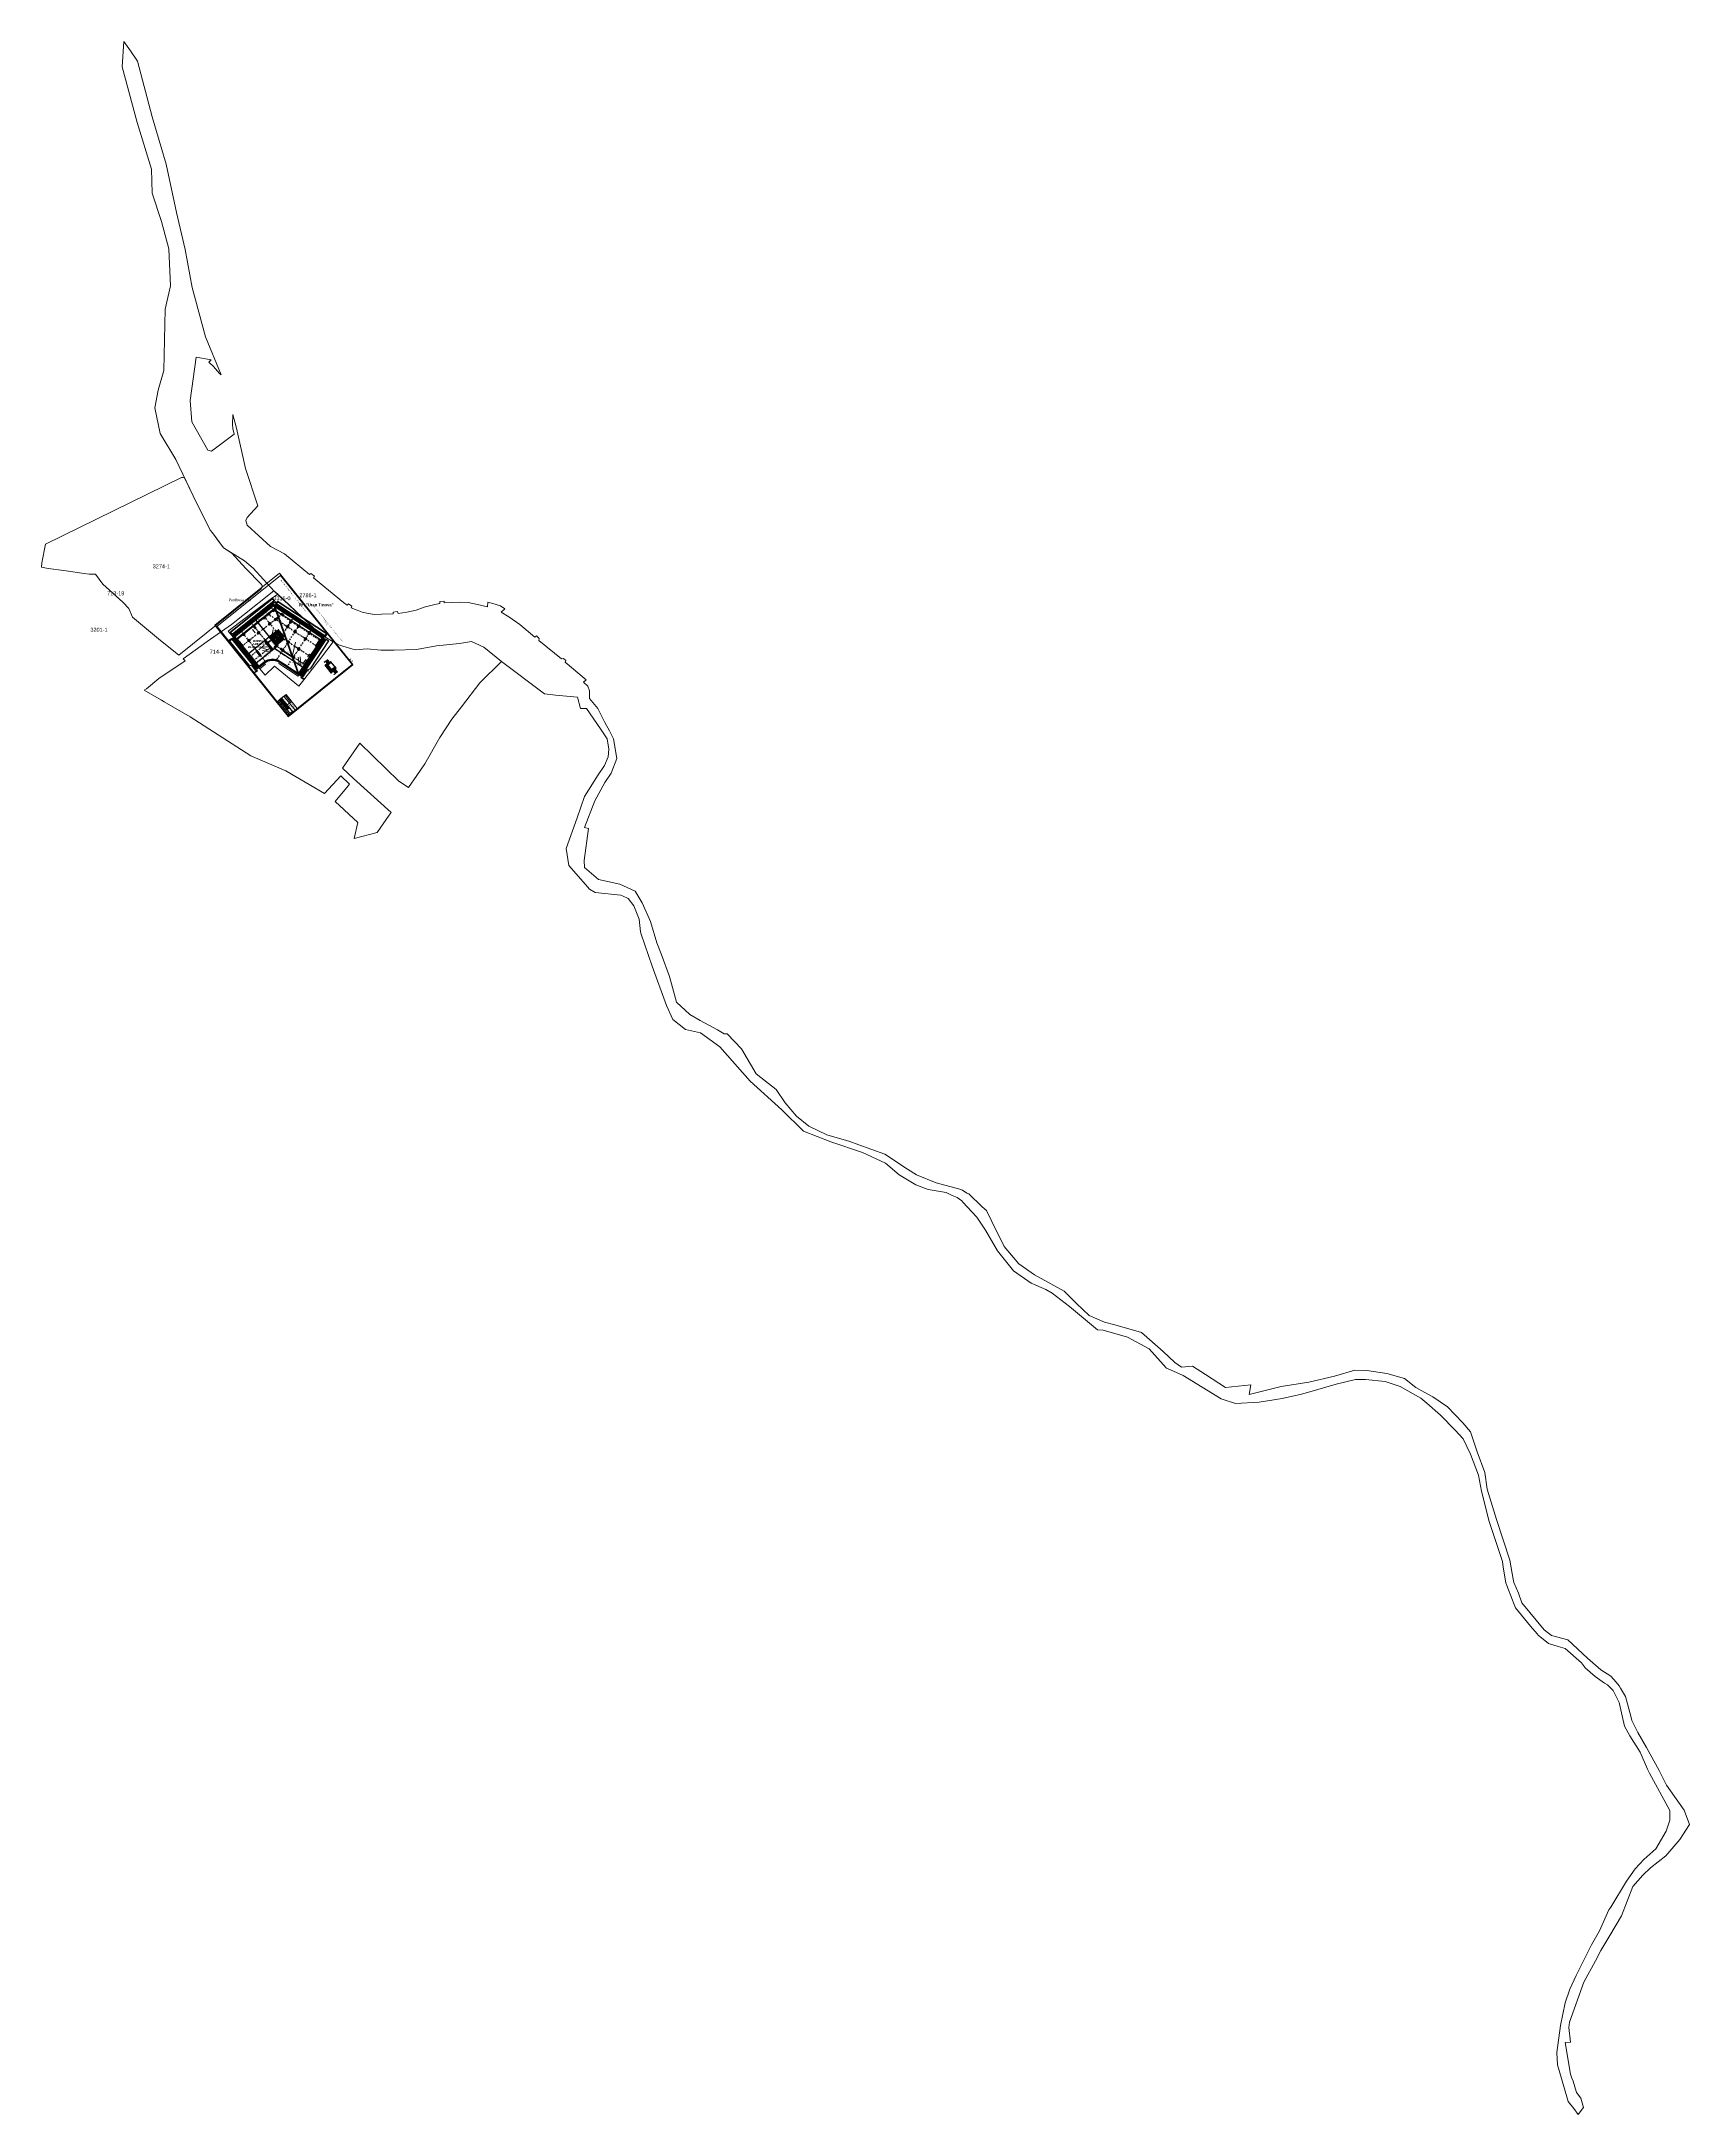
# Model space of a CAD drawing. Header units: metres. Extents: x 7511866 to 7512702, y 4691584 to 4692636.
import ezdxf

# ---------------------------------------------------------------- set-up
doc = ezdxf.new("R2010")
doc.units = ezdxf.units.M
doc.header["$PDMODE"] = 32
doc.header["$PDSIZE"] = 0.75
doc.linetypes.add('DASHED', pattern=[0.75, 0.5, -0.25])
doc.linetypes.add('Dot & Dashed', pattern=[134.055552, 63.5, -35.277778, 0, -35.277775])
doc.layers.get('0').update_dxf_attribs({"lineweight": 0})
doc.layers.get('Defpoints').update_dxf_attribs({"lineweight": 0})
for name, color, linetype, lineweight in [('2D Drafting - General', 7, 'Continuous', 0), ('2D Drafting - General_Pen_No__1', 7, 'Continuous', 13), ('2D Drafting - General_Pen_No__101', 252, 'Continuous', 13), ('2D Drafting - General_Pen_No__18', 9, 'Continuous', 15), ('2D Drafting - General_Pen_No__6', 5, 'Continuous', 35), ('2D Drafting - General_Pen_No__95', 6, 'Continuous', 13), ('A - Akset_Pen_No__47', 7, 'Continuous', 25), ('A - Fill zone_Pen_No__18', 9, 'Continuous', 15), ('A - Fleta_Pen_No__1', 7, 'Continuous', 0), ('A - Muret_Pen_No__101', 252, 'Continuous', 13), ('A - Muret_Pen_No__22', 8, 'Continuous', 35), ('A - Pllaka meskatit_Pen_No__7', 7, 'Continuous', 35), ('A - Pllaka Perdhes kolollt v2', 1, 'Continuous', 0), ('A - Shtyllat_Pen_No__101', 252, 'Continuous', 13), ('A - Shtyllat_Pen_No__20', 1, 'Continuous', 0), ('A - Shtyllat_Pen_No__22', 8, 'Continuous', 35), ('Drawing & Figure_Pen_No__1', 7, 'Continuous', 13), ('Drawing & Figure_Pen_No__141', 7, 'Continuous', 20), ('Drawing & Figure_Pen_No__6', 5, 'Continuous', 35), ('emrat e rrugeve', 7, 'Continuous', 0), ('etazha', 7, 'Continuous', 0), ('lifti project', 4, 'Continuous', 0), ('nr Parcela Fqinje', 251, 'Continuous', 0), ('Nr Parceles Baze', 7, 'Continuous', 0), ('parcela', 7, 'Continuous', 0), ('Parcela Baze', 7, 'Continuous', 0), ('Parcela Fqinje', 251, 'Continuous', 0), ('Themel pllaka o3 ferizaj', 30, 'Continuous', 0)]:
    doc.layers.add(name, color=color, linetype=linetype, lineweight=lineweight)
for name, color, linetype, lineweight, true_color in [('2D Drafting - General_Pen_No__106', 171, 'Continuous', 0, 0xaaaaff), ('A - Fill zone_Pen_No__102', 7, 'Continuous', 0, 0xcccccc), ('A - Fleta_Pen_No__156', 7, 'Continuous', 0, 0x54689e), ('A - Fleta_Pen_No__8', 7, 'Continuous', 35, 0xa80f02), ('A - Rrugë_Pen_No__82', 7, 'Continuous', 0, 0xaaaaaa)]:
    doc.layers.add(name, color=color, linetype=linetype, lineweight=lineweight, true_color=true_color)
for name, color, linetype in [('A - Muret', 7, 'Continuous'), ('A - Shtyllat', 7, 'Continuous'), ('A4_GZ', 7, 'Continuous')]:
    doc.layers.add(name, color=color, linetype=linetype)
doc.styles.add('GENERATED_STYLE_1', font='arialbd.ttf')
doc.styles.add('GENERATED_STYLE_2', font='arial.ttf')
doc.styles.add('GENERATED_STYLE_3', font='')
doc.styles.add('GENERATED_STYLE_4', font='GOTHICB.TTF')
doc.styles.add('K.B', font='isocpeur.ttf')
doc.styles.get("Standard").update_dxf_attribs({"font": 'arial.ttf'})
doc.styles.get('GENERATED_STYLE_3').set_extended_font_data('Arial Black')
doc.dimstyles.new('FT 1_50', dxfattribs={"dimtxt": 15, "dimasz": 8, "dimexe": 5, "dimexo": 20, "dimgap": 2, "dimtad": 1, "dimdec": 0, "dimtxsty": 'K.B', "dimblk": 'OBLIQUE', "dimcen": 2.5, "dimdle": 5, "dimclrd": 256, "dimclre": 256, "dimclrt": 256, "dimadec": 0, "dimazin": 0, "dimtfac": 1, "dimtdec": 0, "dimtmove": 0, "dimatfit": 3, "dimldrblk": 'ARCHTICK', "dimfxl": 20, "dimfxlon": 1, "dimarcsym": 0})
pattern_1 = [(45, (0, 0), (-64.346715, 64.346715), []), (135, (0, 0), (64.346715, 64.346715), [])]

# ---------------------------------------------------------------- blocks, each defined once
blk = doc.blocks.new('Slab_2', base_point=(230711, -31545))
at = {"layer": 'A - Pllaka meskatit_Pen_No__7', "color": 7, "linetype": 'Continuous', "lineweight": 35, "flags": 128}
blk.add_lwpolyline([(230711, -31545), (230711, -57316), (250511, -57316), (250511, -53786, -0.32555186), (255155, -47410), (266240, -43836), (259306, -22326)], format="xyb", close=True, dxfattribs=at)
blk.add_lwpolyline([(242712, -39216), (245612, -39216), (245612, -42716), (242712, -42716)], close=True, dxfattribs=at)
blk = doc.blocks.new('Wall_25', base_point=(232211, -57216))
at = {"layer": 'A - Muret_Pen_No__101', "linetype": 'Continuous', "lineweight": 13}
h = blk.add_hatch(dxfattribs=at)
h.set_pattern_fill('CONCRETE_BLOCK', color=252, style=0, pattern_type=2)
h.set_pattern_definition(pattern_1)
h.paths.add_polyline_path([(243111, -57016), (237111, -57016), (237111, -57216), (243111, -57216)])
h = blk.add_hatch(dxfattribs=at)
h.set_pattern_fill('CONCRETE_BLOCK', color=252, style=0, pattern_type=2)
h.set_pattern_definition(pattern_1)
h.paths.add_polyline_path([(246511, -57016), (246511, -57216), (250161, -57216), (250161, -57016)])
at = {"layer": 'A - Muret_Pen_No__22', "color": 8, "linetype": 'Continuous', "lineweight": 35, "flags": 128}
for points in [[(243111, -57016), (237111, -57016)], [(237111, -57216), (243111, -57216)], [(250161, -57016), (246511, -57016)], [(246511, -57216), (250161, -57216)]]:
    blk.add_lwpolyline(points, dxfattribs=at)
blk = doc.blocks.new('Wall_26', base_point=(232211, -31166))
at = {"layer": 'A - Muret_Pen_No__101', "linetype": 'Continuous', "lineweight": 13}
h = blk.add_hatch(dxfattribs=at)
h.set_pattern_fill('CONCRETE_BLOCK', color=252, style=0, pattern_type=2)
h.set_pattern_definition(pattern_1)
h.paths.add_polyline_path([(232544, -31059), (232621, -31297), (236583, -30019), (236506, -29781)])
h = blk.add_hatch(dxfattribs=at)
h.set_pattern_fill('CONCRETE_BLOCK', color=252, style=0, pattern_type=2)
h.set_pattern_definition(pattern_1)
h.paths.add_polyline_path([(236839, -29674), (236916, -29912), (241877, -28313), (241800, -28075)])
h = blk.add_hatch(dxfattribs=at)
h.set_pattern_fill('CONCRETE_BLOCK', color=252, style=0, pattern_type=2)
h.set_pattern_definition(pattern_1)
h.paths.add_polyline_path([(242133, -27967), (242210, -28205), (246207, -26917), (246131, -26679)])
h = blk.add_hatch(dxfattribs=at)
h.set_pattern_fill('CONCRETE_BLOCK', color=252, style=0, pattern_type=2)
h.set_pattern_definition(pattern_1)
h.paths.add_polyline_path([(246464, -26571), (246540, -26809), (252299, -24953), (252222, -24715)])
h = blk.add_hatch(dxfattribs=at)
h.set_pattern_fill('CONCRETE_BLOCK', color=252, style=0, pattern_type=2)
h.set_pattern_definition(pattern_1)
h.paths.add_polyline_path([(258813, -22590), (252555, -24607), (252632, -24845), (258889, -22828)])
at = {"layer": 'A - Muret_Pen_No__22', "color": 8, "linetype": 'Continuous', "lineweight": 35, "flags": 128}
for points in [[(236506, -29781), (232544, -31059)], [(232621, -31297), (236583, -30019)], [(241800, -28075), (236839, -29674)], [(236916, -29912), (241877, -28313)], [(246131, -26679), (242133, -27967)], [(242210, -28205), (246207, -26917)], [(252222, -24715), (246464, -26571)], [(246540, -26809), (252299, -24953)], [(258813, -22590), (252555, -24607)], [(252632, -24845), (258889, -22828)]]:
    blk.add_lwpolyline(points, dxfattribs=at)
blk = doc.blocks.new('Wall_27', base_point=(259146, -22483))
at = {"layer": 'A - Muret_Pen_No__101', "linetype": 'Continuous', "lineweight": 13}
h = blk.add_hatch(dxfattribs=at)
h.set_pattern_fill('CONCRETE_BLOCK', color=252, style=0, pattern_type=2)
h.set_pattern_definition(pattern_1)
h.paths.add_polyline_path([(258985, -22797), (259368, -23987), (259606, -23910), (259223, -22720)])
h = blk.add_hatch(dxfattribs=at)
h.set_pattern_fill('CONCRETE_BLOCK', color=252, style=0, pattern_type=2)
h.set_pattern_definition(pattern_1)
h.paths.add_polyline_path([(260880, -27860), (260642, -27937), (262206, -32789), (262444, -32712)])
h = blk.add_hatch(dxfattribs=at)
h.set_pattern_fill('CONCRETE_BLOCK', color=252, style=0, pattern_type=2)
h.set_pattern_definition(pattern_1)
h.paths.add_polyline_path([(262904, -34140), (262666, -34216), (263264, -36072), (263502, -35996)])
h = blk.add_hatch(dxfattribs=at)
h.set_pattern_fill('CONCRETE_BLOCK', color=252, style=0, pattern_type=2)
h.set_pattern_definition(pattern_1)
h.paths.add_polyline_path([(264269, -38375), (264032, -38452), (265704, -43641), (265942, -43564)])
at = {"layer": 'A - Muret_Pen_No__22', "color": 8, "linetype": 'Continuous', "lineweight": 35, "flags": 128}
for points in [[(258985, -22797), (259368, -23987)], [(259606, -23910), (259223, -22720)], [(260642, -27937), (262206, -32789)], [(262444, -32712), (260880, -27860)], [(262666, -34216), (263264, -36072)], [(263502, -35996), (262904, -34140)], [(264032, -38452), (265704, -43641)], [(265942, -43564), (264269, -38375)]]:
    blk.add_lwpolyline(points, dxfattribs=at)
blk = doc.blocks.new('Wall_28', base_point=(266019, -43802))
at = {"layer": 'A - Muret_Pen_No__101', "linetype": 'Continuous', "lineweight": 13}
h = blk.add_hatch(dxfattribs=at)
h.set_pattern_fill('CONCRETE_BLOCK', color=252, style=0, pattern_type=2)
h.set_pattern_definition(pattern_1)
h.paths.add_polyline_path([(255048, -47076), (255125, -47314), (259105, -46031), (259028, -45793)])
h = blk.add_hatch(dxfattribs=at)
h.set_pattern_fill('CONCRETE_BLOCK', color=252, style=0, pattern_type=2)
h.set_pattern_definition(pattern_1)
h.paths.add_polyline_path([(265514, -43702), (259457, -45655), (259533, -45893), (265591, -43940)])
at = {"layer": 'A - Muret_Pen_No__22', "color": 8, "linetype": 'Continuous', "lineweight": 35, "flags": 128}
for points in [[(259028, -45793), (255048, -47076)], [(255125, -47314), (259105, -46031)], [(265514, -43702), (259457, -45655)], [(259533, -45893), (265591, -43940)]]:
    blk.add_lwpolyline(points, dxfattribs=at)
blk = doc.blocks.new('Wall_29', base_point=(250411, -53786))
at = {"layer": 'A - Muret_Pen_No__101', "linetype": 'Continuous', "lineweight": 13}
h = blk.add_hatch(dxfattribs=at)
h.set_pattern_fill('CONCRETE_BLOCK', color=252, style=0, pattern_type=2)
h.set_pattern_definition(pattern_1)
h.paths.add_polyline_path([(250161, -53786), (250161, -56766), (250411, -56766), (250411, -53786)])
at = {"layer": 'A - Muret_Pen_No__22', "color": 8, "linetype": 'Continuous', "lineweight": 35, "flags": 128}
for points in [[(250161, -53786), (250161, -56766)], [(250411, -56766), (250411, -53786)]]:
    blk.add_lwpolyline(points, dxfattribs=at)
blk = doc.blocks.new('Wall_30', base_point=(255125, -47314))
at = {"layer": 'A - Muret_Pen_No__101', "linetype": 'Continuous', "lineweight": 13}
h = blk.add_hatch(dxfattribs=at)
h.set_pattern_fill('CONCRETE_BLOCK', color=252, style=0, pattern_type=2)
h.set_pattern_definition(pattern_1)
h.paths.add_polyline_path([(250161, -53786), (250411, -53786, -0.02504613), (250445, -53106), (250197, -53073), (250257, -52627), (250505, -52660), (250505, -52661, -0.18837905), (253043, -48414), (252896, -48212), (253260, -47947), (253407, -48150), (253407, -48150, -0.07057303), (255125, -47314), (255048, -47076, 0.32555186)])
at = {"layer": 'A - Muret_Pen_No__22', "color": 8, "linetype": 'Continuous', "lineweight": 35}
for radius, start, end in [(7050, 107.868979, 180), (6800, 127.805607, 170.478819), (6800, 107.868979, 124.016354), (6800, 174.261049, 180)]:
    blk.add_arc((257211, -53786), radius, start, end, dxfattribs=at)
blk = doc.blocks.new('Wall_31', base_point=(232211, -57216))
at = {"layer": 'A - Muret_Pen_No__101', "linetype": 'Continuous', "lineweight": 13}
h = blk.add_hatch(dxfattribs=at)
h.set_pattern_fill('CONCRETE_BLOCK', color=252, style=0, pattern_type=2)
h.set_pattern_definition(pattern_1)
h.paths.add_polyline_path([(232211, -31166), (232211, -32742), (232461, -32742), (232461, -31348), (232288, -31404)])
h = blk.add_hatch(dxfattribs=at)
h.set_pattern_fill('CONCRETE_BLOCK', color=252, style=0, pattern_type=2)
h.set_pattern_definition(pattern_1)
h.paths.add_polyline_path([(232461, -33942), (232211, -33942), (232211, -35942), (232461, -35942)])
h = blk.add_hatch(dxfattribs=at)
h.set_pattern_fill('CONCRETE_BLOCK', color=252, style=0, pattern_type=2)
h.set_pattern_definition(pattern_1)
h.paths.add_polyline_path([(232461, -36942), (232211, -36942), (232211, -38792), (232461, -38792)])
h = blk.add_hatch(dxfattribs=at)
h.set_pattern_fill('CONCRETE_BLOCK', color=252, style=0, pattern_type=2)
h.set_pattern_definition(pattern_1)
h.paths.add_polyline_path([(232211, -46066), (232461, -46066), (232461, -39992), (232211, -39992)])
h = blk.add_hatch(dxfattribs=at)
h.set_pattern_fill('CONCRETE_BLOCK', color=252, style=0, pattern_type=2)
h.set_pattern_definition(pattern_1)
h.paths.add_polyline_path([(232211, -52416), (232461, -52416), (232461, -46416), (232211, -46416)])
h = blk.add_hatch(dxfattribs=at)
h.set_pattern_fill('CONCRETE_BLOCK', color=252, style=0, pattern_type=2)
h.set_pattern_definition(pattern_1)
h.paths.add_polyline_path([(232211, -53216), (232211, -56866), (232461, -56866), (232461, -53216)])
at = {"layer": 'A - Muret_Pen_No__22', "color": 8, "linetype": 'Continuous', "lineweight": 35, "flags": 128}
for points in [[(232211, -31166), (232211, -32742)], [(232461, -32742), (232461, -31348)], [(232211, -33942), (232211, -35942)], [(232211, -36942), (232211, -38792)], [(232211, -39992), (232211, -46066)], [(232461, -35942), (232461, -33942)], [(232461, -38792), (232461, -36942)], [(232461, -46066), (232461, -39992)], [(232211, -46416), (232211, -52416)], [(232461, -52416), (232461, -46416)], [(232211, -53216), (232211, -56866)], [(232461, -56866), (232461, -53216)]]:
    blk.add_lwpolyline(points, dxfattribs=at)
blk = doc.blocks.new('Column_43', base_point=(234661, -57041))
at = {"layer": 'A - Shtyllat_Pen_No__101', "linetype": 'Continuous', "lineweight": 13}
h = blk.add_hatch(dxfattribs=at)
h.set_pattern_fill('CONCRETE_BLOCK', color=252, style=0, pattern_type=2)
h.set_pattern_definition(pattern_1)
h.paths.add_polyline_path([(232211, -57216), (232461, -57016), (232461, -56866), (232211, -56866)])
h = blk.add_hatch(dxfattribs=at)
h.set_pattern_fill('CONCRETE_BLOCK', color=252, style=0, pattern_type=2)
h.set_pattern_definition(pattern_1)
h.paths.add_polyline_path([(232461, -57016), (232211, -57216), (237111, -57216), (237111, -57016)])
h = blk.add_hatch(dxfattribs=at)
h.set_pattern_fill('CONCRETE_BLOCK', color=252, style=0, pattern_type=2)
h.set_pattern_definition(pattern_1)
h.paths.add_polyline_path([(237111, -56866), (232461, -56866), (232461, -57016), (237111, -57016)])
at = {"layer": 'A - Shtyllat_Pen_No__101', "color": 252, "linetype": 'Continuous', "lineweight": 13}
for p, q in [((234581, -57041), (232131, -57041)), ((234661, -56961), (234661, -56786)), ((234661, -57121), (234661, -57296)), ((234741, -57041), (237191, -57041))]:
    blk.add_line(p, q, dxfattribs=at)
blk.add_point((234661, -57041), dxfattribs=at)
at = {"layer": 'A - Shtyllat_Pen_No__22', "color": 8, "linetype": 'Continuous', "lineweight": 35, "flags": 128}
for points in [[(232211, -56866), (232211, -57216)], [(232211, -57216), (237111, -57216)], [(237111, -56866), (232461, -56866)], [(237111, -57016), (237111, -56866)]]:
    blk.add_lwpolyline(points, dxfattribs=at)
blk = doc.blocks.new('Column_44', base_point=(244962, -42841))
at = {"layer": 'A - Shtyllat_Pen_No__101', "linetype": 'Continuous', "lineweight": 13}
h = blk.add_hatch(dxfattribs=at)
h.set_pattern_fill('CONCRETE_BLOCK', color=252, style=0, pattern_type=2)
h.set_pattern_definition(pattern_1)
h.paths.add_polyline_path([(242312, -42716), (242312, -42966), (247612, -42966), (247612, -42716)])
at = {"layer": 'A - Shtyllat_Pen_No__101', "color": 252, "linetype": 'Continuous', "lineweight": 13}
for p, q in [((244882, -42841), (242232, -42841)), ((244962, -42761), (244962, -42636)), ((244962, -42921), (244962, -43046)), ((245042, -42841), (247692, -42841))]:
    blk.add_line(p, q, dxfattribs=at)
blk.add_point((244962, -42841), dxfattribs=at)
at = {"layer": 'A - Shtyllat_Pen_No__22', "color": 8, "linetype": 'Continuous', "lineweight": 35, "flags": 128}
blk.add_lwpolyline([(242312, -42716), (242312, -42966), (247612, -42966), (247612, -42716)], close=True, dxfattribs=at)
blk = doc.blocks.new('Column_45', base_point=(244962, -46191))
at = {"layer": 'A - Shtyllat_Pen_No__101', "linetype": 'Continuous', "lineweight": 13}
h = blk.add_hatch(dxfattribs=at)
h.set_pattern_fill('CONCRETE_BLOCK', color=252, style=0, pattern_type=2)
h.set_pattern_definition(pattern_1)
h.paths.add_polyline_path([(242312, -46066), (242312, -46316), (247612, -46316), (247612, -46066)])
at = {"layer": 'A - Shtyllat_Pen_No__101', "color": 252, "linetype": 'Continuous', "lineweight": 13}
for p, q in [((244882, -46191), (242232, -46191)), ((244962, -46111), (244962, -45986)), ((244962, -46271), (244962, -46396)), ((245042, -46191), (247692, -46191))]:
    blk.add_line(p, q, dxfattribs=at)
blk.add_point((244962, -46191), dxfattribs=at)
at = {"layer": 'A - Shtyllat_Pen_No__22', "color": 8, "linetype": 'Continuous', "lineweight": 35, "flags": 128}
blk.add_lwpolyline([(242312, -46066), (242312, -46316), (247612, -46316), (247612, -46066)], close=True, dxfattribs=at)
blk = doc.blocks.new('Column_46', base_point=(247487, -43741))
at = {"layer": 'A - Shtyllat_Pen_No__101', "linetype": 'Continuous', "lineweight": 13}
h = blk.add_hatch(dxfattribs=at)
h.set_pattern_fill('CONCRETE_BLOCK', color=252, style=0, pattern_type=2)
h.set_pattern_definition(pattern_1)
h.paths.add_polyline_path([(247612, -42966), (247362, -42966), (247362, -44516), (247612, -44516)])
at = {"layer": 'A - Shtyllat_Pen_No__101', "color": 252, "linetype": 'Continuous', "lineweight": 13}
for p, q in [((247407, -43741), (247282, -43741)), ((247487, -43661), (247487, -42886)), ((247487, -43821), (247487, -44596)), ((247567, -43741), (247692, -43741))]:
    blk.add_line(p, q, dxfattribs=at)
blk.add_point((247487, -43741), dxfattribs=at)
at = {"layer": 'A - Shtyllat_Pen_No__22', "color": 8, "linetype": 'Continuous', "lineweight": 35, "flags": 128}
blk.add_lwpolyline([(247612, -42966), (247362, -42966), (247362, -44516), (247612, -44516)], close=True, dxfattribs=at)
blk = doc.blocks.new('Column_48', base_point=(244162, -39091))
at = {"layer": 'A - Shtyllat_Pen_No__101', "linetype": 'Continuous', "lineweight": 13}
h = blk.add_hatch(dxfattribs=at)
h.set_pattern_fill('CONCRETE_BLOCK', color=252, style=0, pattern_type=2)
h.set_pattern_definition(pattern_1)
h.paths.add_polyline_path([(242462, -38966), (242462, -39216), (245862, -39216), (245862, -38966)])
at = {"layer": 'A - Shtyllat_Pen_No__101', "color": 252, "linetype": 'Continuous', "lineweight": 13}
for p, q in [((244082, -39091), (242382, -39091)), ((244162, -39011), (244162, -38886)), ((244162, -39171), (244162, -39296)), ((244242, -39091), (245942, -39091))]:
    blk.add_line(p, q, dxfattribs=at)
blk.add_point((244162, -39091), dxfattribs=at)
at = {"layer": 'A - Shtyllat_Pen_No__22', "color": 8, "linetype": 'Continuous', "lineweight": 35, "flags": 128}
blk.add_lwpolyline([(242462, -38966), (242462, -39216), (245862, -39216), (245862, -38966)], close=True, dxfattribs=at)
blk = doc.blocks.new('Column_49', base_point=(232511, -52816))
at = {"layer": 'A - Shtyllat_Pen_No__101', "linetype": 'Continuous', "lineweight": 13}
h = blk.add_hatch(dxfattribs=at)
h.set_pattern_fill('CONCRETE_BLOCK', color=252, style=0, pattern_type=2)
h.set_pattern_definition(pattern_1)
h.paths.add_polyline_path([(232211, -52416), (232211, -53216), (232461, -53216), (232461, -52416)])
h = blk.add_hatch(dxfattribs=at)
h.set_pattern_fill('CONCRETE_BLOCK', color=252, style=0, pattern_type=2)
h.set_pattern_definition(pattern_1)
h.paths.add_polyline_path([(232811, -52416), (232461, -52416), (232461, -53216), (232811, -53216)])
at = {"layer": 'A - Shtyllat_Pen_No__101', "color": 252, "linetype": 'Continuous', "lineweight": 13}
for p, q in [((232511, -52736), (232511, -52336)), ((232431, -52816), (232131, -52816)), ((232511, -52896), (232511, -53296)), ((232591, -52816), (232891, -52816))]:
    blk.add_line(p, q, dxfattribs=at)
blk.add_point((232511, -52816), dxfattribs=at)
at = {"layer": 'A - Shtyllat_Pen_No__22', "color": 8, "linetype": 'Continuous', "lineweight": 35, "flags": 128}
for points in [[(232211, -52416), (232211, -53216)], [(232811, -52416), (232461, -52416)], [(232461, -53216), (232811, -53216), (232811, -52416)]]:
    blk.add_lwpolyline(points, dxfattribs=at)
blk = doc.blocks.new('Column_50', base_point=(236711, -52716))
at = {"layer": 'A - Shtyllat_Pen_No__101', "linetype": 'Continuous', "lineweight": 13}
h = blk.add_hatch(dxfattribs=at)
h.set_pattern_fill('CONCRETE_BLOCK', color=252, style=0, pattern_type=2)
h.set_pattern_definition(pattern_1)
h.paths.add_polyline_path([(237111, -53016), (237111, -52416), (236311, -52416), (236311, -53016)])
at = {"layer": 'A - Shtyllat_Pen_No__101', "color": 252, "linetype": 'Continuous', "lineweight": 13}
for p, q in [((236711, -52636), (236711, -52336)), ((236631, -52716), (236231, -52716)), ((236711, -52796), (236711, -53096)), ((236791, -52716), (237191, -52716))]:
    blk.add_line(p, q, dxfattribs=at)
blk.add_point((236711, -52716), dxfattribs=at)
at = {"layer": 'A - Shtyllat_Pen_No__22', "color": 8, "linetype": 'Continuous', "lineweight": 35, "flags": 128}
blk.add_lwpolyline([(237111, -53016), (237111, -52416), (236311, -52416), (236311, -53016)], close=True, dxfattribs=at)
blk = doc.blocks.new('Column_51', base_point=(232961, -46241))
at = {"layer": 'A - Shtyllat_Pen_No__101', "linetype": 'Continuous', "lineweight": 13}
h = blk.add_hatch(dxfattribs=at)
h.set_pattern_fill('CONCRETE_BLOCK', color=252, style=0, pattern_type=2)
h.set_pattern_definition(pattern_1)
h.paths.add_polyline_path([(232211, -46066), (232211, -46416), (232461, -46416), (232461, -46066)])
h = blk.add_hatch(dxfattribs=at)
h.set_pattern_fill('CONCRETE_BLOCK', color=252, style=0, pattern_type=2)
h.set_pattern_definition(pattern_1)
h.paths.add_polyline_path([(233711, -46066), (232461, -46066), (232461, -46416), (233711, -46416)])
at = {"layer": 'A - Shtyllat_Pen_No__101', "color": 252, "linetype": 'Continuous', "lineweight": 13}
for p, q in [((232881, -46241), (232131, -46241)), ((232961, -46161), (232961, -45986)), ((232961, -46321), (232961, -46496)), ((233041, -46241), (233791, -46241))]:
    blk.add_line(p, q, dxfattribs=at)
blk.add_point((232961, -46241), dxfattribs=at)
at = {"layer": 'A - Shtyllat_Pen_No__22', "color": 8, "linetype": 'Continuous', "lineweight": 35, "flags": 128}
for points in [[(232211, -46066), (232211, -46416)], [(233711, -46066), (232461, -46066)], [(232461, -46416), (233711, -46416), (233711, -46066)]]:
    blk.add_lwpolyline(points, dxfattribs=at)
blk = doc.blocks.new('Column_52', base_point=(236711, -46366))
at = {"layer": 'A - Shtyllat_Pen_No__101', "linetype": 'Continuous', "lineweight": 13}
h = blk.add_hatch(dxfattribs=at)
h.set_pattern_fill('CONCRETE_BLOCK', color=252, style=0, pattern_type=2)
h.set_pattern_definition(pattern_1)
h.paths.add_polyline_path([(237111, -46666), (237111, -46066), (236311, -46066), (236311, -46666)])
at = {"layer": 'A - Shtyllat_Pen_No__101', "color": 252, "linetype": 'Continuous', "lineweight": 13}
for p, q in [((236631, -46366), (236231, -46366)), ((236711, -46286), (236711, -45986)), ((236711, -46446), (236711, -46746)), ((236791, -46366), (237191, -46366))]:
    blk.add_line(p, q, dxfattribs=at)
blk.add_point((236711, -46366), dxfattribs=at)
at = {"layer": 'A - Shtyllat_Pen_No__22', "color": 8, "linetype": 'Continuous', "lineweight": 35, "flags": 128}
blk.add_lwpolyline([(237111, -46666), (237111, -46066), (236311, -46066), (236311, -46666)], close=True, dxfattribs=at)
blk = doc.blocks.new('Column_53', base_point=(260076, -25939))
at = {"layer": 'A - Shtyllat_Pen_No__101', "linetype": 'Continuous', "lineweight": 13}
h = blk.add_hatch(dxfattribs=at)
h.set_pattern_fill('CONCRETE_BLOCK', color=252, style=0, pattern_type=2)
h.set_pattern_definition(pattern_1)
h.paths.add_polyline_path([(259368, -23987), (259273, -24018), (260546, -27967), (260642, -27937)])
h = blk.add_hatch(dxfattribs=at)
h.set_pattern_fill('CONCRETE_BLOCK', color=252, style=0, pattern_type=2)
h.set_pattern_definition(pattern_1)
h.paths.add_polyline_path([(259606, -23910), (259368, -23987), (260642, -27937), (260880, -27860)])
at = {"layer": 'A - Shtyllat_Pen_No__101', "color": 252, "linetype": 'Continuous', "lineweight": 13}
for p, q in [((260052, -25863), (259415, -23888)), ((260000, -25963), (259834, -26017)), ((260101, -26015), (260738, -27990)), ((260152, -25914), (260319, -25861))]:
    blk.add_line(p, q, dxfattribs=at)
blk.add_point((260076, -25939), dxfattribs=at)
at = {"layer": 'A - Shtyllat_Pen_No__22', "color": 8, "linetype": 'Continuous', "lineweight": 35, "flags": 128}
for points in [[(259368, -23987), (259273, -24018), (260546, -27967), (260642, -27937)], [(260880, -27860), (259606, -23910)]]:
    blk.add_lwpolyline(points, dxfattribs=at)
blk = doc.blocks.new('Column_54', base_point=(247893, -31574))
at = {"layer": 'A - Shtyllat_Pen_No__101', "linetype": 'Continuous', "lineweight": 13}
h = blk.add_hatch(dxfattribs=at)
h.set_pattern_fill('CONCRETE_BLOCK', color=252, style=0, pattern_type=2)
h.set_pattern_definition(pattern_1)
h.paths.add_polyline_path([(247730, -32047), (248301, -31863), (248055, -31101), (247484, -31285)])
at = {"layer": 'A - Shtyllat_Pen_No__101', "color": 252, "linetype": 'Continuous', "lineweight": 13}
for p, q in [((247868, -31498), (247745, -31117)), ((247969, -31550), (248254, -31457)), ((247817, -31599), (247531, -31691)), ((247917, -31650), (248040, -32031))]:
    blk.add_line(p, q, dxfattribs=at)
blk.add_point((247893, -31574), dxfattribs=at)
at = {"layer": 'A - Shtyllat_Pen_No__22', "color": 8, "linetype": 'Continuous', "lineweight": 35, "flags": 128}
blk.add_lwpolyline([(247730, -32047), (248301, -31863), (248055, -31101), (247484, -31285)], close=True, dxfattribs=at)
blk = doc.blocks.new('Column_55', base_point=(243538, -32978))
at = {"layer": 'A - Shtyllat_Pen_No__101', "linetype": 'Continuous', "lineweight": 13}
h = blk.add_hatch(dxfattribs=at)
h.set_pattern_fill('CONCRETE_BLOCK', color=252, style=0, pattern_type=2)
h.set_pattern_definition(pattern_1)
h.paths.add_polyline_path([(243376, -33451), (243947, -33267), (243701, -32505), (243130, -32689)])
at = {"layer": 'A - Shtyllat_Pen_No__101', "color": 252, "linetype": 'Continuous', "lineweight": 13}
for p, q in [((243462, -33002), (243177, -33094)), ((243514, -32902), (243391, -32521)), ((243563, -33054), (243686, -33435)), ((243615, -32953), (243900, -32861))]:
    blk.add_line(p, q, dxfattribs=at)
blk.add_point((243538, -32978), dxfattribs=at)
at = {"layer": 'A - Shtyllat_Pen_No__22', "color": 8, "linetype": 'Continuous', "lineweight": 35, "flags": 128}
blk.add_lwpolyline([(243376, -33451), (243947, -33267), (243701, -32505), (243130, -32689)], close=True, dxfattribs=at)
blk = doc.blocks.new('Column_56', base_point=(246880, -28433))
at = {"layer": 'A - Shtyllat_Pen_No__101', "linetype": 'Continuous', "lineweight": 13}
h = blk.add_hatch(dxfattribs=at)
h.set_pattern_fill('CONCRETE_BLOCK', color=252, style=0, pattern_type=2)
h.set_pattern_definition(pattern_1)
h.paths.add_polyline_path([(246717, -28906), (247288, -28722), (247043, -27960), (246472, -28145)])
at = {"layer": 'A - Shtyllat_Pen_No__101', "color": 252, "linetype": 'Continuous', "lineweight": 13}
for p, q in [((246804, -28458), (246518, -28550)), ((246856, -28357), (246733, -27976)), ((246905, -28509), (247027, -28890)), ((246956, -28409), (247242, -28317))]:
    blk.add_line(p, q, dxfattribs=at)
blk.add_point((246880, -28433), dxfattribs=at)
at = {"layer": 'A - Shtyllat_Pen_No__22', "color": 8, "linetype": 'Continuous', "lineweight": 35, "flags": 128}
blk.add_lwpolyline([(246717, -28906), (247288, -28722), (247043, -27960), (246472, -28145)], close=True, dxfattribs=at)
blk = doc.blocks.new('Column_57', base_point=(242657, -30162))
at = {"layer": 'A - Shtyllat_Pen_No__101', "linetype": 'Continuous', "lineweight": 13}
h = blk.add_hatch(dxfattribs=at)
h.set_pattern_fill('CONCRETE_BLOCK', color=252, style=0, pattern_type=2)
h.set_pattern_definition(pattern_1)
h.paths.add_polyline_path([(242593, -29395), (242260, -29502), (242721, -30930), (243054, -30823)])
at = {"layer": 'A - Shtyllat_Pen_No__101', "color": 252, "linetype": 'Continuous', "lineweight": 13}
for p, q in [((242632, -30086), (242402, -29373)), ((242581, -30187), (242414, -30241)), ((242682, -30239), (242912, -30952)), ((242733, -30138), (242900, -30084))]:
    blk.add_line(p, q, dxfattribs=at)
blk.add_point((242657, -30162), dxfattribs=at)
at = {"layer": 'A - Shtyllat_Pen_No__22', "color": 8, "linetype": 'Continuous', "lineweight": 35, "flags": 128}
blk.add_lwpolyline([(242593, -29395), (242260, -29502), (242721, -30930), (243054, -30823)], close=True, dxfattribs=at)
blk = doc.blocks.new('Column_58', base_point=(232386, -39392))
at = {"layer": 'A - Shtyllat_Pen_No__101', "linetype": 'Continuous', "lineweight": 13}
h = blk.add_hatch(dxfattribs=at)
h.set_pattern_fill('CONCRETE_BLOCK', color=252, style=0, pattern_type=2)
h.set_pattern_definition(pattern_1)
h.paths.add_polyline_path([(232461, -38792), (232211, -38792), (232211, -39992), (232461, -39992)])
h = blk.add_hatch(dxfattribs=at)
h.set_pattern_fill('CONCRETE_BLOCK', color=252, style=0, pattern_type=2)
h.set_pattern_definition(pattern_1)
h.paths.add_polyline_path([(232561, -38792), (232461, -38792), (232461, -39992), (232561, -39992)])
at = {"layer": 'A - Shtyllat_Pen_No__101', "color": 252, "linetype": 'Continuous', "lineweight": 13}
for p, q in [((232306, -39392), (232131, -39392)), ((232386, -39312), (232386, -38712)), ((232386, -39472), (232386, -40072)), ((232466, -39392), (232641, -39392))]:
    blk.add_line(p, q, dxfattribs=at)
blk.add_point((232386, -39392), dxfattribs=at)
at = {"layer": 'A - Shtyllat_Pen_No__22', "color": 8, "linetype": 'Continuous', "lineweight": 35, "flags": 128}
for points in [[(232211, -38792), (232211, -39992)], [(232561, -38792), (232461, -38792)], [(232461, -39992), (232561, -39992), (232561, -38792)]]:
    blk.add_lwpolyline(points, dxfattribs=at)
blk = doc.blocks.new('Column_59', base_point=(236711, -39092))
at = {"layer": 'A - Shtyllat_Pen_No__101', "linetype": 'Continuous', "lineweight": 13}
h = blk.add_hatch(dxfattribs=at)
h.set_pattern_fill('CONCRETE_BLOCK', color=252, style=0, pattern_type=2)
h.set_pattern_definition(pattern_1)
h.paths.add_polyline_path([(237111, -39392), (237111, -38792), (236311, -38792), (236311, -39392)])
at = {"layer": 'A - Shtyllat_Pen_No__101', "color": 252, "linetype": 'Continuous', "lineweight": 13}
for p, q in [((236631, -39092), (236231, -39092)), ((236711, -39012), (236711, -38712)), ((236711, -39172), (236711, -39472)), ((236791, -39092), (237191, -39092))]:
    blk.add_line(p, q, dxfattribs=at)
blk.add_point((236711, -39092), dxfattribs=at)
at = {"layer": 'A - Shtyllat_Pen_No__22', "color": 8, "linetype": 'Continuous', "lineweight": 35, "flags": 128}
blk.add_lwpolyline([(237111, -39392), (237111, -38792), (236311, -38792), (236311, -39392)], close=True, dxfattribs=at)
blk = doc.blocks.new('Column_60', base_point=(249730, -37599))
at = {"layer": 'A - Shtyllat_Pen_No__101', "linetype": 'Continuous', "lineweight": 13}
h = blk.add_hatch(dxfattribs=at)
h.set_pattern_fill('CONCRETE_BLOCK', color=252, style=0, pattern_type=2)
h.set_pattern_definition(pattern_1)
h.paths.add_polyline_path([(250203, -37762), (250019, -37191), (249257, -37436), (249441, -38007)])
at = {"layer": 'A - Shtyllat_Pen_No__101', "color": 252, "linetype": 'Continuous', "lineweight": 13}
for p, q in [((249654, -37623), (249273, -37746)), ((249705, -37523), (249613, -37237)), ((249755, -37675), (249847, -37960)), ((249806, -37574), (250187, -37452))]:
    blk.add_line(p, q, dxfattribs=at)
blk.add_point((249730, -37599), dxfattribs=at)
at = {"layer": 'A - Shtyllat_Pen_No__22', "color": 8, "linetype": 'Continuous', "lineweight": 35, "flags": 128}
blk.add_lwpolyline([(250203, -37762), (250019, -37191), (249257, -37436), (249441, -38007)], close=True, dxfattribs=at)
blk = doc.blocks.new('Column_61', base_point=(250884, -42482))
at = {"layer": 'A - Shtyllat_Pen_No__101', "linetype": 'Continuous', "lineweight": 13}
h = blk.add_hatch(dxfattribs=at)
h.set_pattern_fill('CONCRETE_BLOCK', color=252, style=0, pattern_type=2)
h.set_pattern_definition(pattern_1)
h.paths.add_polyline_path([(251707, -42427), (251584, -42047), (250061, -42537), (250184, -42918)])
at = {"layer": 'A - Shtyllat_Pen_No__101', "color": 252, "linetype": 'Continuous', "lineweight": 13}
for p, q in [((250808, -42507), (250047, -42752)), ((250860, -42406), (250798, -42216)), ((250909, -42559), (250970, -42749)), ((250960, -42458), (251722, -42212))]:
    blk.add_line(p, q, dxfattribs=at)
blk.add_point((250884, -42482), dxfattribs=at)
at = {"layer": 'A - Shtyllat_Pen_No__22', "color": 8, "linetype": 'Continuous', "lineweight": 35, "flags": 128}
blk.add_lwpolyline([(251707, -42427), (251584, -42047), (250061, -42537), (250184, -42918)], close=True, dxfattribs=at)
blk = doc.blocks.new('Column_62', base_point=(255917, -35606))
at = {"layer": 'A - Shtyllat_Pen_No__101', "linetype": 'Continuous', "lineweight": 13}
h = blk.add_hatch(dxfattribs=at)
h.set_pattern_fill('CONCRETE_BLOCK', color=252, style=0, pattern_type=2)
h.set_pattern_definition(pattern_1)
h.paths.add_polyline_path([(255444, -35444), (255628, -36015), (256390, -35769), (256206, -35198)])
at = {"layer": 'A - Shtyllat_Pen_No__101', "color": 252, "linetype": 'Continuous', "lineweight": 13}
for p, q in [((255841, -35631), (255460, -35754)), ((255893, -35530), (255800, -35245)), ((255942, -35683), (256034, -35968)), ((255993, -35582), (256374, -35459))]:
    blk.add_line(p, q, dxfattribs=at)
blk.add_point((255917, -35606), dxfattribs=at)
at = {"layer": 'A - Shtyllat_Pen_No__22', "color": 8, "linetype": 'Continuous', "lineweight": 35, "flags": 128}
blk.add_lwpolyline([(255444, -35444), (255628, -36015), (256390, -35769), (256206, -35198)], close=True, dxfattribs=at)
blk = doc.blocks.new('Column_63', base_point=(263719, -37239))
at = {"layer": 'A - Shtyllat_Pen_No__101', "linetype": 'Continuous', "lineweight": 13}
h = blk.add_hatch(dxfattribs=at)
h.set_pattern_fill('CONCRETE_BLOCK', color=252, style=0, pattern_type=2)
h.set_pattern_definition(pattern_1)
h.paths.add_polyline_path([(263264, -36072), (263169, -36103), (263936, -38482), (264032, -38452)])
h = blk.add_hatch(dxfattribs=at)
h.set_pattern_fill('CONCRETE_BLOCK', color=252, style=0, pattern_type=2)
h.set_pattern_definition(pattern_1)
h.paths.add_polyline_path([(263502, -35996), (263264, -36072), (264032, -38452), (264269, -38375)])
at = {"layer": 'A - Shtyllat_Pen_No__101', "color": 252, "linetype": 'Continuous', "lineweight": 13}
for p, q in [((263695, -37163), (263311, -35973)), ((263643, -37263), (263477, -37317)), ((263744, -37315), (264127, -38505)), ((263796, -37214), (263962, -37161))]:
    blk.add_line(p, q, dxfattribs=at)
blk.add_point((263719, -37239), dxfattribs=at)
at = {"layer": 'A - Shtyllat_Pen_No__22', "color": 8, "linetype": 'Continuous', "lineweight": 35, "flags": 128}
for points in [[(263264, -36072), (263169, -36103), (263936, -38482), (264032, -38452)], [(264269, -38375), (263502, -35996)]]:
    blk.add_lwpolyline(points, dxfattribs=at)
blk = doc.blocks.new('Column_64', base_point=(262507, -33479))
at = {"layer": 'A - Shtyllat_Pen_No__101', "linetype": 'Continuous', "lineweight": 13}
h = blk.add_hatch(dxfattribs=at)
h.set_pattern_fill('CONCRETE_BLOCK', color=252, style=0, pattern_type=2)
h.set_pattern_definition(pattern_1)
h.paths.add_polyline_path([(262206, -32789), (262111, -32819), (262571, -34247), (262666, -34216)])
h = blk.add_hatch(dxfattribs=at)
h.set_pattern_fill('CONCRETE_BLOCK', color=252, style=0, pattern_type=2)
h.set_pattern_definition(pattern_1)
h.paths.add_polyline_path([(262444, -32712), (262206, -32789), (262666, -34216), (262904, -34140)])
at = {"layer": 'A - Shtyllat_Pen_No__101', "color": 252, "linetype": 'Continuous', "lineweight": 13}
for p, q in [((262483, -33403), (262253, -32689)), ((262431, -33504), (262265, -33558)), ((262532, -33556), (262762, -34269)), ((262583, -33455), (262750, -33401))]:
    blk.add_line(p, q, dxfattribs=at)
blk.add_point((262507, -33479), dxfattribs=at)
at = {"layer": 'A - Shtyllat_Pen_No__22', "color": 8, "linetype": 'Continuous', "lineweight": 35, "flags": 128}
for points in [[(262206, -32789), (262111, -32819), (262571, -34247), (262666, -34216)], [(262904, -34140), (262444, -32712)]]:
    blk.add_lwpolyline(points, dxfattribs=at)
blk = doc.blocks.new('Column_65', base_point=(232461, -33342))
at = {"layer": 'A - Shtyllat_Pen_No__101', "linetype": 'Continuous', "lineweight": 13}
h = blk.add_hatch(dxfattribs=at)
h.set_pattern_fill('CONCRETE_BLOCK', color=252, style=0, pattern_type=2)
h.set_pattern_definition(pattern_1)
h.paths.add_polyline_path([(232461, -32742), (232211, -32742), (232211, -33942), (232461, -33942)])
h = blk.add_hatch(dxfattribs=at)
h.set_pattern_fill('CONCRETE_BLOCK', color=252, style=0, pattern_type=2)
h.set_pattern_definition(pattern_1)
h.paths.add_polyline_path([(232711, -32742), (232461, -32742), (232461, -33942), (232711, -33942)])
at = {"layer": 'A - Shtyllat_Pen_No__101', "color": 252, "linetype": 'Continuous', "lineweight": 13}
for p, q in [((232381, -33342), (232131, -33342)), ((232461, -33262), (232461, -32662)), ((232461, -33422), (232461, -34022)), ((232541, -33342), (232791, -33342))]:
    blk.add_line(p, q, dxfattribs=at)
blk.add_point((232461, -33342), dxfattribs=at)
at = {"layer": 'A - Shtyllat_Pen_No__22', "color": 8, "linetype": 'Continuous', "lineweight": 35, "flags": 128}
for points in [[(232211, -32742), (232211, -33942)], [(232711, -32742), (232461, -32742)], [(232461, -33942), (232711, -33942), (232711, -32742)]]:
    blk.add_lwpolyline(points, dxfattribs=at)
blk = doc.blocks.new('Column_66', base_point=(236936, -35392))
at = {"layer": 'A - Shtyllat_Pen_No__101', "linetype": 'Continuous', "lineweight": 13}
h = blk.add_hatch(dxfattribs=at)
h.set_pattern_fill('CONCRETE_BLOCK', color=252, style=0, pattern_type=2)
h.set_pattern_definition(pattern_1)
h.paths.add_polyline_path([(237111, -34642), (236761, -34642), (236761, -36142), (237111, -36142)])
at = {"layer": 'A - Shtyllat_Pen_No__101', "color": 252, "linetype": 'Continuous', "lineweight": 13}
for p, q in [((236856, -35392), (236681, -35392)), ((236936, -35312), (236936, -34562)), ((236936, -35472), (236936, -36222)), ((237016, -35392), (237191, -35392))]:
    blk.add_line(p, q, dxfattribs=at)
blk.add_point((236936, -35392), dxfattribs=at)
at = {"layer": 'A - Shtyllat_Pen_No__22', "color": 8, "linetype": 'Continuous', "lineweight": 35, "flags": 128}
blk.add_lwpolyline([(237111, -34642), (236761, -34642), (236761, -36142), (237111, -36142)], close=True, dxfattribs=at)
blk = doc.blocks.new('Column_67', base_point=(237003, -31381))
at = {"layer": 'A - Shtyllat_Pen_No__101', "linetype": 'Continuous', "lineweight": 13}
h = blk.add_hatch(dxfattribs=at)
h.set_pattern_fill('CONCRETE_BLOCK', color=252, style=0, pattern_type=2)
h.set_pattern_definition(pattern_1)
h.paths.add_polyline_path([(237770, -31318), (237663, -30985), (236235, -31445), (236343, -31778)])
at = {"layer": 'A - Shtyllat_Pen_No__101', "color": 252, "linetype": 'Continuous', "lineweight": 13}
for p, q in [((236927, -31406), (236213, -31636)), ((236978, -31305), (236924, -31139)), ((237027, -31457), (237081, -31624)), ((237079, -31357), (237793, -31127))]:
    blk.add_line(p, q, dxfattribs=at)
blk.add_point((237003, -31381), dxfattribs=at)
at = {"layer": 'A - Shtyllat_Pen_No__22', "color": 8, "linetype": 'Continuous', "lineweight": 35, "flags": 128}
blk.add_lwpolyline([(237770, -31318), (237663, -30985), (236235, -31445), (236343, -31778)], close=True, dxfattribs=at)
blk = doc.blocks.new('Column_68', base_point=(232361, -36442))
at = {"layer": 'A - Shtyllat_Pen_No__101', "linetype": 'Continuous', "lineweight": 13}
h = blk.add_hatch(dxfattribs=at)
h.set_pattern_fill('CONCRETE_BLOCK', color=252, style=0, pattern_type=2)
h.set_pattern_definition(pattern_1)
h.paths.add_polyline_path([(232211, -35942), (232211, -36942), (232461, -36942), (232461, -35942)])
h = blk.add_hatch(dxfattribs=at)
h.set_pattern_fill('CONCRETE_BLOCK', color=252, style=0, pattern_type=2)
h.set_pattern_definition(pattern_1)
h.paths.add_polyline_path([(232511, -35942), (232461, -35942), (232461, -36942), (232511, -36942)])
at = {"layer": 'A - Shtyllat_Pen_No__101', "color": 252, "linetype": 'Continuous', "lineweight": 13}
for p, q in [((232281, -36442), (232131, -36442)), ((232361, -36362), (232361, -35862)), ((232361, -36522), (232361, -37022)), ((232441, -36442), (232591, -36442))]:
    blk.add_line(p, q, dxfattribs=at)
blk.add_point((232361, -36442), dxfattribs=at)
at = {"layer": 'A - Shtyllat_Pen_No__22', "color": 8, "linetype": 'Continuous', "lineweight": 35, "flags": 128}
for points in [[(232211, -35942), (232211, -36942)], [(232511, -35942), (232461, -35942)], [(232461, -36942), (232511, -36942), (232511, -35942)]]:
    blk.add_lwpolyline(points, dxfattribs=at)
blk = doc.blocks.new('Column_69', base_point=(254015, -29705))
at = {"layer": 'A - Shtyllat_Pen_No__101', "linetype": 'Continuous', "lineweight": 13}
h = blk.add_hatch(dxfattribs=at)
h.set_pattern_fill('CONCRETE_BLOCK', color=252, style=0, pattern_type=2)
h.set_pattern_definition(pattern_1)
h.paths.add_polyline_path([(253542, -29543), (253726, -30114), (254487, -29868), (254303, -29297)])
at = {"layer": 'A - Shtyllat_Pen_No__101', "color": 252, "linetype": 'Continuous', "lineweight": 13}
for p, q in [((253939, -29730), (253558, -29853)), ((253990, -29629), (253898, -29344)), ((254039, -29782), (254131, -30067)), ((254091, -29681), (254471, -29558))]:
    blk.add_line(p, q, dxfattribs=at)
blk.add_point((254015, -29705), dxfattribs=at)
at = {"layer": 'A - Shtyllat_Pen_No__22', "color": 8, "linetype": 'Continuous', "lineweight": 35, "flags": 128}
blk.add_lwpolyline([(253542, -29543), (253726, -30114), (254487, -29868), (254303, -29297)], close=True, dxfattribs=at)
blk = doc.blocks.new('Column_70', base_point=(252941, -26374))
at = {"layer": 'A - Shtyllat_Pen_No__101', "linetype": 'Continuous', "lineweight": 13}
h = blk.add_hatch(dxfattribs=at)
h.set_pattern_fill('CONCRETE_BLOCK', color=252, style=0, pattern_type=2)
h.set_pattern_definition(pattern_1)
h.paths.add_polyline_path([(252468, -26211), (252652, -26783), (253413, -26537), (253229, -25966)])
at = {"layer": 'A - Shtyllat_Pen_No__101', "color": 252, "linetype": 'Continuous', "lineweight": 13}
for p, q in [((252865, -26399), (252484, -26522)), ((252916, -26298), (252824, -26013)), ((252965, -26450), (253057, -26736)), ((253017, -26350), (253398, -26227))]:
    blk.add_line(p, q, dxfattribs=at)
blk.add_point((252941, -26374), dxfattribs=at)
at = {"layer": 'A - Shtyllat_Pen_No__22', "color": 8, "linetype": 'Continuous', "lineweight": 35, "flags": 128}
blk.add_lwpolyline([(252468, -26211), (252652, -26783), (253413, -26537), (253229, -25966)], close=True, dxfattribs=at)
blk = doc.blocks.new('Column_71', base_point=(257421, -40270))
at = {"layer": 'A - Shtyllat_Pen_No__101', "linetype": 'Continuous', "lineweight": 13}
h = blk.add_hatch(dxfattribs=at)
h.set_pattern_fill('CONCRETE_BLOCK', color=252, style=0, pattern_type=2)
h.set_pattern_definition(pattern_1)
h.paths.add_polyline_path([(256948, -40107), (257132, -40678), (257893, -40433), (257709, -39862)])
at = {"layer": 'A - Shtyllat_Pen_No__101', "color": 252, "linetype": 'Continuous', "lineweight": 13}
for p, q in [((257344, -40295), (256964, -40417)), ((257396, -40194), (257304, -39908)), ((257445, -40346), (257537, -40632)), ((257497, -40245), (257877, -40123))]:
    blk.add_line(p, q, dxfattribs=at)
blk.add_point((257421, -40270), dxfattribs=at)
at = {"layer": 'A - Shtyllat_Pen_No__22', "color": 8, "linetype": 'Continuous', "lineweight": 35, "flags": 128}
blk.add_lwpolyline([(256948, -40107), (257132, -40678), (257893, -40433), (257709, -39862)], close=True, dxfattribs=at)
blk = doc.blocks.new('Column_73', base_point=(250286, -56991))
at = {"layer": 'A - Shtyllat_Pen_No__101', "linetype": 'Continuous', "lineweight": 13}
h = blk.add_hatch(dxfattribs=at)
h.set_pattern_fill('CONCRETE_BLOCK', color=252, style=0, pattern_type=2)
h.set_pattern_definition(pattern_1)
h.paths.add_polyline_path([(250161, -57016), (250411, -57216), (250411, -56766), (250161, -56766)])
h = blk.add_hatch(dxfattribs=at)
h.set_pattern_fill('CONCRETE_BLOCK', color=252, style=0, pattern_type=2)
h.set_pattern_definition(pattern_1)
h.paths.add_polyline_path([(250161, -57016), (250161, -57216), (250411, -57216)])
at = {"layer": 'A - Shtyllat_Pen_No__101', "color": 252, "linetype": 'Continuous', "lineweight": 13}
for p, q in [((250206, -56991), (250081, -56991)), ((250286, -56911), (250286, -56686)), ((250286, -57071), (250286, -57296)), ((250366, -56991), (250491, -56991))]:
    blk.add_line(p, q, dxfattribs=at)
blk.add_point((250286, -56991), dxfattribs=at)
at = {"layer": 'A - Shtyllat_Pen_No__22', "color": 8, "linetype": 'Continuous', "lineweight": 35, "flags": 128}
for points in [[(250161, -56766), (250161, -57016)], [(250161, -57216), (250411, -57216)], [(250411, -57216), (250411, -56766)]]:
    blk.add_lwpolyline(points, dxfattribs=at)
blk = doc.blocks.new('Column_74', base_point=(250351, -52867))
at = {"layer": 'A - Shtyllat_Pen_No__101', "linetype": 'Continuous', "lineweight": 13}
h = blk.add_hatch(dxfattribs=at)
h.set_pattern_fill('CONCRETE_BLOCK', color=252, style=0, pattern_type=2)
h.set_pattern_definition(pattern_1)
h.paths.add_polyline_path([(250257, -52627), (250197, -53073), (250445, -53106, -0.01650459), (250505, -52661), (250505, -52660)])
h = blk.add_hatch(dxfattribs=at)
h.set_pattern_fill('CONCRETE_BLOCK', color=252, style=0, pattern_type=2)
h.set_pattern_definition(pattern_1)
h.paths.add_polyline_path([(250445, -53106), (250505, -52661, 0.01650459)])
at = {"layer": 'A - Shtyllat_Pen_No__101', "color": 252, "linetype": 'Continuous', "lineweight": 13}
for p, q in [((250362, -52787), (250392, -52564)), ((250272, -52856), (250148, -52840)), ((250341, -52946), (250311, -53169)), ((250430, -52877), (250554, -52894))]:
    blk.add_line(p, q, dxfattribs=at)
blk.add_point((250351, -52867), dxfattribs=at)
at = {"layer": 'A - Shtyllat_Pen_No__22', "color": 8, "linetype": 'Continuous', "lineweight": 35, "flags": 128}
blk.add_lwpolyline([(250445, -53106), (250505, -52661)], dxfattribs=at)
blk = doc.blocks.new('Column_75', base_point=(265767, -43752))
at = {"layer": 'A - Shtyllat_Pen_No__101', "linetype": 'Continuous', "lineweight": 13}
h = blk.add_hatch(dxfattribs=at)
h.set_pattern_fill('CONCRETE_BLOCK', color=252, style=0, pattern_type=2)
h.set_pattern_definition(pattern_1)
h.paths.add_polyline_path([(265704, -43641), (265514, -43702), (265591, -43940), (266019, -43802)])
h = blk.add_hatch(dxfattribs=at)
h.set_pattern_fill('CONCRETE_BLOCK', color=252, style=0, pattern_type=2)
h.set_pattern_definition(pattern_1)
h.paths.add_polyline_path([(265942, -43564), (265704, -43641), (266019, -43802)])
at = {"layer": 'A - Shtyllat_Pen_No__101', "color": 252, "linetype": 'Continuous', "lineweight": 13}
for p, q in [((265690, -43777), (265476, -43846)), ((265742, -43676), (265704, -43557)), ((265791, -43828), (265830, -43947)), ((265843, -43728), (266057, -43658))]:
    blk.add_line(p, q, dxfattribs=at)
blk.add_point((265767, -43752), dxfattribs=at)
at = {"layer": 'A - Shtyllat_Pen_No__22', "color": 8, "linetype": 'Continuous', "lineweight": 35, "flags": 128}
for points in [[(265704, -43641), (265514, -43702)], [(265591, -43940), (266019, -43802)], [(266019, -43802), (265942, -43564)]]:
    blk.add_lwpolyline(points, dxfattribs=at)
blk = doc.blocks.new('Column_76', base_point=(259281, -45843))
at = {"layer": 'A - Shtyllat_Pen_No__101', "linetype": 'Continuous', "lineweight": 13}
h = blk.add_hatch(dxfattribs=at)
h.set_pattern_fill('CONCRETE_BLOCK', color=252, style=0, pattern_type=2)
h.set_pattern_definition(pattern_1)
h.paths.add_polyline_path([(259457, -45655), (259028, -45793), (259105, -46031), (259533, -45893)])
at = {"layer": 'A - Shtyllat_Pen_No__101', "color": 252, "linetype": 'Continuous', "lineweight": 13}
for p, q in [((259205, -45868), (258991, -45937)), ((259256, -45767), (259218, -45648)), ((259305, -45919), (259344, -46038)), ((259357, -45818), (259571, -45749))]:
    blk.add_line(p, q, dxfattribs=at)
blk.add_point((259281, -45843), dxfattribs=at)
at = {"layer": 'A - Shtyllat_Pen_No__22', "color": 8, "linetype": 'Continuous', "lineweight": 35, "flags": 128}
for points in [[(259457, -45655), (259028, -45793)], [(259105, -46031), (259533, -45893)]]:
    blk.add_lwpolyline(points, dxfattribs=at)
blk = doc.blocks.new('Column_77', base_point=(253152, -48181))
at = {"layer": 'A - Shtyllat_Pen_No__101', "linetype": 'Continuous', "lineweight": 13}
h = blk.add_hatch(dxfattribs=at)
h.set_pattern_fill('CONCRETE_BLOCK', color=252, style=0, pattern_type=2)
h.set_pattern_definition(pattern_1)
h.paths.add_polyline_path([(253260, -47947), (252896, -48212), (253043, -48414, -0.01653524), (253407, -48150), (253407, -48150)])
h = blk.add_hatch(dxfattribs=at)
h.set_pattern_fill('CONCRETE_BLOCK', color=252, style=0, pattern_type=2)
h.set_pattern_definition(pattern_1)
h.paths.add_polyline_path([(253043, -48414), (253043, -48414), (253407, -48150, 0.01653524)])
at = {"layer": 'A - Shtyllat_Pen_No__101', "color": 252, "linetype": 'Continuous', "lineweight": 13}
for p, q in [((253087, -48228), (252905, -48360)), ((253105, -48116), (253031, -48015)), ((253199, -48245), (253272, -48347)), ((253216, -48134), (253399, -48002))]:
    blk.add_line(p, q, dxfattribs=at)
blk.add_point((253152, -48181), dxfattribs=at)
at = {"layer": 'A - Shtyllat_Pen_No__22', "color": 8, "linetype": 'Continuous', "lineweight": 35, "flags": 128}
blk.add_lwpolyline([(253043, -48414), (253043, -48414), (253407, -48150)], dxfattribs=at)
blk = doc.blocks.new('Column_78', base_point=(259018, -22655))
at = {"layer": 'A - Shtyllat_Pen_No__101', "linetype": 'Continuous', "lineweight": 13}
h = blk.add_hatch(dxfattribs=at)
h.set_pattern_fill('CONCRETE_BLOCK', color=252, style=0, pattern_type=2)
h.set_pattern_definition(pattern_1)
h.paths.add_polyline_path([(258813, -22590), (258889, -22828), (258985, -22797), (259146, -22483)])
h = blk.add_hatch(dxfattribs=at)
h.set_pattern_fill('CONCRETE_BLOCK', color=252, style=0, pattern_type=2)
h.set_pattern_definition(pattern_1)
h.paths.add_polyline_path([(259146, -22483), (258985, -22797), (259223, -22720)])
at = {"layer": 'A - Shtyllat_Pen_No__101', "color": 252, "linetype": 'Continuous', "lineweight": 13}
for p, q in [((258942, -22680), (258775, -22733)), ((258993, -22579), (258955, -22460)), ((259042, -22731), (259081, -22850)), ((259094, -22631), (259260, -22577))]:
    blk.add_line(p, q, dxfattribs=at)
blk.add_point((259018, -22655), dxfattribs=at)
at = {"layer": 'A - Shtyllat_Pen_No__22', "color": 8, "linetype": 'Continuous', "lineweight": 35, "flags": 128}
for points in [[(259146, -22483), (258813, -22590)], [(258889, -22828), (258985, -22797)], [(259223, -22720), (259146, -22483)]]:
    blk.add_lwpolyline(points, dxfattribs=at)
blk = doc.blocks.new('Column_79', base_point=(252427, -24780))
at = {"layer": 'A - Shtyllat_Pen_No__101', "linetype": 'Continuous', "lineweight": 13}
h = blk.add_hatch(dxfattribs=at)
h.set_pattern_fill('CONCRETE_BLOCK', color=252, style=0, pattern_type=2)
h.set_pattern_definition(pattern_1)
h.paths.add_polyline_path([(252222, -24715), (252299, -24953), (252632, -24845), (252555, -24607)])
at = {"layer": 'A - Shtyllat_Pen_No__101', "color": 252, "linetype": 'Continuous', "lineweight": 13}
for p, q in [((252351, -24805), (252184, -24858)), ((252402, -24704), (252364, -24585)), ((252451, -24856), (252490, -24975)), ((252503, -24756), (252669, -24702))]:
    blk.add_line(p, q, dxfattribs=at)
blk.add_point((252427, -24780), dxfattribs=at)
at = {"layer": 'A - Shtyllat_Pen_No__22', "color": 8, "linetype": 'Continuous', "lineweight": 35, "flags": 128}
for points in [[(252555, -24607), (252222, -24715)], [(252299, -24953), (252632, -24845)]]:
    blk.add_lwpolyline(points, dxfattribs=at)
blk = doc.blocks.new('Column_80', base_point=(246335, -26744))
at = {"layer": 'A - Shtyllat_Pen_No__101', "linetype": 'Continuous', "lineweight": 13}
h = blk.add_hatch(dxfattribs=at)
h.set_pattern_fill('CONCRETE_BLOCK', color=252, style=0, pattern_type=2)
h.set_pattern_definition(pattern_1)
h.paths.add_polyline_path([(246131, -26679), (246207, -26917), (246540, -26809), (246464, -26571)])
at = {"layer": 'A - Shtyllat_Pen_No__101', "color": 252, "linetype": 'Continuous', "lineweight": 13}
for p, q in [((246259, -26768), (246093, -26822)), ((246311, -26668), (246273, -26549)), ((246360, -26820), (246398, -26939)), ((246412, -26719), (246578, -26666))]:
    blk.add_line(p, q, dxfattribs=at)
blk.add_point((246335, -26744), dxfattribs=at)
at = {"layer": 'A - Shtyllat_Pen_No__22', "color": 8, "linetype": 'Continuous', "lineweight": 35, "flags": 128}
for points in [[(246464, -26571), (246131, -26679)], [(246207, -26917), (246540, -26809)]]:
    blk.add_lwpolyline(points, dxfattribs=at)
blk = doc.blocks.new('Column_81', base_point=(242005, -28140))
at = {"layer": 'A - Shtyllat_Pen_No__101', "linetype": 'Continuous', "lineweight": 13}
h = blk.add_hatch(dxfattribs=at)
h.set_pattern_fill('CONCRETE_BLOCK', color=252, style=0, pattern_type=2)
h.set_pattern_definition(pattern_1)
h.paths.add_polyline_path([(241800, -28075), (241877, -28313), (242210, -28205), (242133, -27967)])
at = {"layer": 'A - Shtyllat_Pen_No__101', "color": 252, "linetype": 'Continuous', "lineweight": 13}
for p, q in [((241929, -28165), (241762, -28218)), ((241980, -28064), (241942, -27945)), ((242030, -28216), (242068, -28335)), ((242081, -28115), (242248, -28062))]:
    blk.add_line(p, q, dxfattribs=at)
blk.add_point((242005, -28140), dxfattribs=at)
at = {"layer": 'A - Shtyllat_Pen_No__22', "color": 8, "linetype": 'Continuous', "lineweight": 35, "flags": 128}
for points in [[(242133, -27967), (241800, -28075)], [(241877, -28313), (242210, -28205)]]:
    blk.add_lwpolyline(points, dxfattribs=at)
blk = doc.blocks.new('Column_82', base_point=(236711, -29847))
at = {"layer": 'A - Shtyllat_Pen_No__101', "linetype": 'Continuous', "lineweight": 13}
h = blk.add_hatch(dxfattribs=at)
h.set_pattern_fill('CONCRETE_BLOCK', color=252, style=0, pattern_type=2)
h.set_pattern_definition(pattern_1)
h.paths.add_polyline_path([(236506, -29781), (236583, -30019), (236916, -29912), (236839, -29674)])
at = {"layer": 'A - Shtyllat_Pen_No__101', "color": 252, "linetype": 'Continuous', "lineweight": 13}
for p, q in [((236635, -29871), (236468, -29925)), ((236687, -29771), (236648, -29652)), ((236736, -29923), (236774, -30042)), ((236787, -29822), (236954, -29768))]:
    blk.add_line(p, q, dxfattribs=at)
blk.add_point((236711, -29847), dxfattribs=at)
at = {"layer": 'A - Shtyllat_Pen_No__22', "color": 8, "linetype": 'Continuous', "lineweight": 35, "flags": 128}
for points in [[(236839, -29674), (236506, -29781)], [(236583, -30019), (236916, -29912)]]:
    blk.add_lwpolyline(points, dxfattribs=at)
blk = doc.blocks.new('Column_83', base_point=(232416, -31231))
at = {"layer": 'A - Shtyllat_Pen_No__101', "linetype": 'Continuous', "lineweight": 13}
h = blk.add_hatch(dxfattribs=at)
h.set_pattern_fill('CONCRETE_BLOCK', color=252, style=0, pattern_type=2)
h.set_pattern_definition(pattern_1)
h.paths.add_polyline_path([(232211, -31166), (232461, -31348), (232621, -31297), (232544, -31059)])
h = blk.add_hatch(dxfattribs=at)
h.set_pattern_fill('CONCRETE_BLOCK', color=252, style=0, pattern_type=2)
h.set_pattern_definition(pattern_1)
h.paths.add_polyline_path([(232211, -31166), (232288, -31404), (232461, -31348)])
at = {"layer": 'A - Shtyllat_Pen_No__101', "color": 252, "linetype": 'Continuous', "lineweight": 13}
for p, q in [((232340, -31256), (232173, -31310)), ((232391, -31155), (232353, -31036)), ((232441, -31308), (232479, -31427)), ((232492, -31207), (232659, -31153))]:
    blk.add_line(p, q, dxfattribs=at)
blk.add_point((232416, -31231), dxfattribs=at)
at = {"layer": 'A - Shtyllat_Pen_No__22', "color": 8, "linetype": 'Continuous', "lineweight": 35, "flags": 128}
for points in [[(232544, -31059), (232211, -31166)], [(232461, -31348), (232621, -31297)]]:
    blk.add_lwpolyline(points, dxfattribs=at)
blk = doc.blocks.new('Column_84', base_point=(244811, -57041))
at = {"layer": 'A - Shtyllat_Pen_No__101', "linetype": 'Continuous', "lineweight": 13}
h = blk.add_hatch(dxfattribs=at)
h.set_pattern_fill('CONCRETE_BLOCK', color=252, style=0, pattern_type=2)
h.set_pattern_definition(pattern_1)
h.paths.add_polyline_path([(246511, -56866), (243111, -56866), (243111, -57016), (246511, -57016)])
h = blk.add_hatch(dxfattribs=at)
h.set_pattern_fill('CONCRETE_BLOCK', color=252, style=0, pattern_type=2)
h.set_pattern_definition(pattern_1)
h.paths.add_polyline_path([(246511, -57016), (243111, -57016), (243111, -57216), (246511, -57216)])
at = {"layer": 'A - Shtyllat_Pen_No__101', "color": 252, "linetype": 'Continuous', "lineweight": 13}
for p, q in [((244731, -57041), (243031, -57041)), ((244811, -56961), (244811, -56786)), ((244811, -57121), (244811, -57296)), ((244891, -57041), (246591, -57041))]:
    blk.add_line(p, q, dxfattribs=at)
blk.add_point((244811, -57041), dxfattribs=at)
at = {"layer": 'A - Shtyllat_Pen_No__22', "color": 8, "linetype": 'Continuous', "lineweight": 35, "flags": 128}
for points in [[(246511, -56866), (243111, -56866), (243111, -57016)], [(243111, -57216), (246511, -57216)], [(246511, -57016), (246511, -56866)]]:
    blk.add_lwpolyline(points, dxfattribs=at)
blk = doc.blocks.new('Polyline_1', base_point=(517123, 103560))
at = {"layer": '2D Drafting - General_Pen_No__106', "linetype": 'Continuous', "lineweight": 13, "true_color": 0xaaaaff}
blk.add_hatch(color=161, dxfattribs=at).paths.add_polyline_path([(517123, 103560), (516672, 103735), (516645, 103486)])
at = {"layer": '2D Drafting - General_Pen_No__106', "color": 161, "linetype": 'Continuous', "lineweight": 13, "true_color": 0xaaaaff}
for p, q in [((516645, 103486), (516672, 103735)), ((517123, 103560), (516645, 103486)), ((517123, 103560), (516672, 103735))]:
    blk.add_line(p, q, dxfattribs=at)
at = {"layer": '2D Drafting - General_Pen_No__106', "color": 161, "linetype": 'Continuous', "lineweight": 13, "true_color": 0xaaaaff, "flags": 128}
blk.add_lwpolyline([(516659, 103610), (516423, 103636), (513445, 101244)], dxfattribs=at)
blk = doc.blocks.new('Polyline_2', base_point=(517123, 103560))
at = {"layer": '2D Drafting - General_Pen_No__106', "linetype": 'Continuous', "lineweight": 13, "true_color": 0xaaaaff}
blk.add_hatch(color=161, dxfattribs=at).paths.add_polyline_path([(517123, 103560), (516948, 103110), (517196, 103082)])
at = {"layer": '2D Drafting - General_Pen_No__106', "color": 161, "linetype": 'Continuous', "lineweight": 13, "true_color": 0xaaaaff}
for p, q in [((517123, 103560), (516948, 103110)), ((517196, 103082), (516948, 103110)), ((517123, 103560), (517196, 103082))]:
    blk.add_line(p, q, dxfattribs=at)
at = {"layer": '2D Drafting - General_Pen_No__106', "color": 161, "linetype": 'Continuous', "lineweight": 13, "true_color": 0xaaaaff, "flags": 128}
blk.add_lwpolyline([(517072, 103096), (517046, 102860), (514068, 100468)], dxfattribs=at)
blk = doc.blocks.new('Polyline_3', base_point=(531833, 96336))
at = {"layer": '2D Drafting - General_Pen_No__106', "linetype": 'Continuous', "lineweight": 13, "true_color": 0xaaaaff}
blk.add_hatch(color=161, dxfattribs=at).paths.add_polyline_path([(531833, 96336), (531861, 96818), (531616, 96767)])
at = {"layer": '2D Drafting - General_Pen_No__106', "color": 161, "linetype": 'Continuous', "lineweight": 13, "true_color": 0xaaaaff}
for p, q in [((531616, 96767), (531861, 96818)), ((531833, 96336), (531616, 96767)), ((531833, 96336), (531861, 96818))]:
    blk.add_line(p, q, dxfattribs=at)
at = {"layer": '2D Drafting - General_Pen_No__106', "color": 161, "linetype": 'Continuous', "lineweight": 13, "true_color": 0xaaaaff, "flags": 128}
blk.add_lwpolyline([(531738, 96793), (531690, 97025), (528500, 99125)], dxfattribs=at)
blk = doc.blocks.new('Polyline_4', base_point=(531833, 96336))
at = {"layer": '2D Drafting - General_Pen_No__106', "linetype": 'Continuous', "lineweight": 13, "true_color": 0xaaaaff}
blk.add_hatch(color=161, dxfattribs=at).paths.add_polyline_path([(531833, 96336), (531350, 96364), (531401, 96119)])
at = {"layer": '2D Drafting - General_Pen_No__106', "color": 161, "linetype": 'Continuous', "lineweight": 13, "true_color": 0xaaaaff}
for p, q in [((531401, 96119), (531350, 96364)), ((531833, 96336), (531350, 96364)), ((531833, 96336), (531401, 96119))]:
    blk.add_line(p, q, dxfattribs=at)
at = {"layer": '2D Drafting - General_Pen_No__106', "color": 161, "linetype": 'Continuous', "lineweight": 13, "true_color": 0xaaaaff, "flags": 128}
blk.add_lwpolyline([(531376, 96242), (531143, 96194), (527952, 98294)], dxfattribs=at)
blk = doc.blocks.new('Polyline_5', base_point=(516777, 123547))
at = {"layer": '2D Drafting - General_Pen_No__106', "linetype": 'Continuous', "lineweight": 13, "true_color": 0xaaaaff}
blk.add_hatch(color=161, dxfattribs=at).paths.add_polyline_path([(516777, 123547), (516952, 123998), (516704, 124025)])
at = {"layer": '2D Drafting - General_Pen_No__106', "color": 161, "linetype": 'Continuous', "lineweight": 13, "true_color": 0xaaaaff}
for p, q in [((516704, 124025), (516952, 123998)), ((516777, 123547), (516704, 124025)), ((516777, 123547), (516952, 123998))]:
    blk.add_line(p, q, dxfattribs=at)
at = {"layer": '2D Drafting - General_Pen_No__106', "color": 161, "linetype": 'Continuous', "lineweight": 13, "true_color": 0xaaaaff, "flags": 128}
blk.add_lwpolyline([(516828, 124011), (516854, 124247), (512541, 129616)], dxfattribs=at)
blk = doc.blocks.new('Polyline_6', base_point=(513093, 122512))
at = {"layer": '2D Drafting - General_Pen_No__106', "linetype": 'Continuous', "lineweight": 13, "true_color": 0xaaaaff}
blk.add_hatch(color=161, dxfattribs=at).paths.add_polyline_path([(513093, 122512), (513268, 122962), (513019, 122989)])
at = {"layer": '2D Drafting - General_Pen_No__106', "color": 161, "linetype": 'Continuous', "lineweight": 13, "true_color": 0xaaaaff}
for p, q in [((513019, 122989), (513268, 122962)), ((513093, 122512), (513019, 122989)), ((513093, 122512), (513268, 122962))]:
    blk.add_line(p, q, dxfattribs=at)
at = {"layer": '2D Drafting - General_Pen_No__106', "color": 161, "linetype": 'Continuous', "lineweight": 13, "true_color": 0xaaaaff, "flags": 128}
blk.add_lwpolyline([(513143, 122976), (513169, 123212), (509542, 127729)], dxfattribs=at)
blk = doc.blocks.new('_Oblique')
at = {"color": 0, "linetype": 'ByBlock', "lineweight": -2}
blk.add_line((-0.5, -0.5), (0.5, 0.5), dxfattribs=at)
blk = doc.blocks.new('*D156')
at = {"lineweight": -2, "transparency": 16777216}
for p, q in [((4562, 4144), (4586, 4152)), ((5276, 1995), (4579, 4155)), ((5255, 1993), (5279, 2001))]:
    blk.add_line(p, q, dxfattribs=at)
at = {"layer": 'Defpoints', "color": 0, "transparency": 16777216}
for p in [(4492, 4122), (4581, 4151), (5185, 1971)]:
    blk.add_point(p, dxfattribs=at)
at = {"lineweight": -2, "transparency": 16777216, "xscale": 8, "yscale": 8, "zscale": 8}
for p, rotation in [((4581, 4151), 107.8689790706398), ((5274, 2000), 287.8689790706398)]:
    blk.add_blockref('_Oblique', p, dxfattribs=dict(at, rotation=rotation))
at = {"transparency": 16777216, "insert": (4937, 3078), "char_height": 15, "attachment_point": 5, "rotation": 287.86898, "style": 'K.B'}
blk.add_mtext('2260', dxfattribs=at)
blk = doc.blocks.new('_ArchTick')
at = {"color": 0, "linetype": 'ByBlock', "const_width": 0.15}
blk.add_lwpolyline([(-0.5, -0.5), (0.5, 0.5)], dxfattribs=at)
blk = doc.blocks.new('*D157')
at = {"lineweight": -2, "transparency": 16777216}
for p, q in [((1627, 578), (1787, 578)), ((1632, 598), (1632, 573)), ((1782, 598), (1782, 573))]:
    blk.add_line(p, q, dxfattribs=at)
at = {"layer": 'Defpoints', "color": 0, "transparency": 16777216}
for p in [(1632, 623), (1782, 633), (1782, 578)]:
    blk.add_point(p, dxfattribs=at)
at = {"lineweight": -2, "transparency": 16777216, "xscale": 8, "yscale": 8, "zscale": 8, "rotation": 180}
blk.add_blockref('_Oblique', (1632, 578), dxfattribs=at)
at = {"lineweight": -2, "transparency": 16777216, "xscale": 8, "yscale": 8, "zscale": 8}
blk.add_blockref('_Oblique', (1782, 578), dxfattribs=at)
at = {"transparency": 16777216, "insert": (1707, 587), "char_height": 15, "attachment_point": 5, "style": 'K.B'}
blk.add_mtext('150', dxfattribs=at)
blk = doc.blocks.new('*D158')
at = {"lineweight": -2, "transparency": 16777216}
for p, q in [((1777, 578), (2277, 578)), ((1782, 598), (1782, 573)), ((2272, 598), (2272, 573))]:
    blk.add_line(p, q, dxfattribs=at)
at = {"layer": 'Defpoints', "color": 0, "transparency": 16777216}
for p in [(1782, 633), (2272, 653), (2272, 578)]:
    blk.add_point(p, dxfattribs=at)
at = {"lineweight": -2, "transparency": 16777216, "xscale": 8, "yscale": 8, "zscale": 8, "rotation": 180}
blk.add_blockref('_Oblique', (1782, 578), dxfattribs=at)
at = {"lineweight": -2, "transparency": 16777216, "xscale": 8, "yscale": 8, "zscale": 8}
blk.add_blockref('_Oblique', (2272, 578), dxfattribs=at)
at = {"transparency": 16777216, "insert": (2027, 587), "char_height": 15, "attachment_point": 5, "style": 'K.B'}
blk.add_mtext('490', dxfattribs=at)
blk = doc.blocks.new('*D159')
at = {"lineweight": -2, "transparency": 16777216}
for p, q in [((2267, 578), (2877, 578)), ((2272, 598), (2272, 573)), ((2872, 598), (2872, 573))]:
    blk.add_line(p, q, dxfattribs=at)
at = {"layer": 'Defpoints', "color": 0, "transparency": 16777216}
for p in [(2272, 653), (2872, 653), (2872, 578)]:
    blk.add_point(p, dxfattribs=at)
at = {"lineweight": -2, "transparency": 16777216, "xscale": 8, "yscale": 8, "zscale": 8, "rotation": 180}
blk.add_blockref('_Oblique', (2272, 578), dxfattribs=at)
at = {"lineweight": -2, "transparency": 16777216, "xscale": 8, "yscale": 8, "zscale": 8}
blk.add_blockref('_Oblique', (2872, 578), dxfattribs=at)
at = {"transparency": 16777216, "insert": (2572, 587), "char_height": 15, "attachment_point": 5, "style": 'K.B'}
blk.add_mtext('600', dxfattribs=at)
blk = doc.blocks.new('*D160')
at = {"lineweight": -2, "transparency": 16777216}
for p, q in [((2867, 578), (3217, 578)), ((2872, 598), (2872, 573)), ((3212, 598), (3212, 573))]:
    blk.add_line(p, q, dxfattribs=at)
at = {"layer": 'Defpoints', "color": 0, "transparency": 16777216}
for p in [(2872, 653), (3212, 653), (3212, 578)]:
    blk.add_point(p, dxfattribs=at)
at = {"lineweight": -2, "transparency": 16777216, "xscale": 8, "yscale": 8, "zscale": 8, "rotation": 180}
blk.add_blockref('_Oblique', (2872, 578), dxfattribs=at)
at = {"lineweight": -2, "transparency": 16777216, "xscale": 8, "yscale": 8, "zscale": 8}
blk.add_blockref('_Oblique', (3212, 578), dxfattribs=at)
at = {"transparency": 16777216, "insert": (3042, 587), "char_height": 15, "attachment_point": 5, "style": 'K.B'}
blk.add_mtext('340', dxfattribs=at)
blk = doc.blocks.new('*D161')
at = {"lineweight": -2, "transparency": 16777216}
for p, q in [((3207, 578), (3582, 578)), ((3212, 598), (3212, 573)), ((3577, 598), (3577, 573))]:
    blk.add_line(p, q, dxfattribs=at)
at = {"layer": 'Defpoints', "color": 0, "transparency": 16777216}
for p in [(3212, 653), (3577, 653), (3577, 578)]:
    blk.add_point(p, dxfattribs=at)
at = {"lineweight": -2, "transparency": 16777216, "xscale": 8, "yscale": 8, "zscale": 8, "rotation": 180}
blk.add_blockref('_Oblique', (3212, 578), dxfattribs=at)
at = {"lineweight": -2, "transparency": 16777216, "xscale": 8, "yscale": 8, "zscale": 8}
blk.add_blockref('_Oblique', (3577, 578), dxfattribs=at)
at = {"transparency": 16777216, "insert": (3395, 587), "char_height": 15, "attachment_point": 5, "style": 'K.B'}
blk.add_mtext('365', dxfattribs=at)
blk = doc.blocks.new('*D162')
at = {"lineweight": -2, "transparency": 16777216}
for p, q in [((3572, 578), (3607, 578)), ((3577, 598), (3577, 573)), ((3602, 598), (3602, 573))]:
    blk.add_line(p, q, dxfattribs=at)
at = {"layer": 'Defpoints', "color": 0, "transparency": 16777216}
for p in [(3577, 653), (3602, 633), (3602, 578)]:
    blk.add_point(p, dxfattribs=at)
at = {"lineweight": -2, "transparency": 16777216, "xscale": 8, "yscale": 8, "zscale": 8, "rotation": 180}
blk.add_blockref('_Oblique', (3577, 578), dxfattribs=at)
at = {"lineweight": -2, "transparency": 16777216, "xscale": 8, "yscale": 8, "zscale": 8}
blk.add_blockref('_Oblique', (3602, 578), dxfattribs=at)
at = {"transparency": 16777216, "insert": (3590, 587), "char_height": 15, "attachment_point": 5, "style": 'K.B'}
blk.add_mtext('25', dxfattribs=at)
blk = doc.blocks.new('*D163')
at = {"lineweight": -2, "transparency": 16777216}
for p, q in [((3597, 578), (3612, 578)), ((3602, 598), (3602, 573)), ((3612, 598), (3612, 573)), ((3612, 578), (3639, 578))]:
    blk.add_line(p, q, dxfattribs=at)
at = {"layer": 'Defpoints', "color": 0, "transparency": 16777216}
for p in [(3602, 633), (3612, 623), (3612, 578)]:
    blk.add_point(p, dxfattribs=at)
at = {"lineweight": -2, "transparency": 16777216, "xscale": 8, "yscale": 8, "zscale": 8, "rotation": 180}
blk.add_blockref('_Oblique', (3602, 578), dxfattribs=at)
at = {"lineweight": -2, "transparency": 16777216, "xscale": 8, "yscale": 8, "zscale": 8}
blk.add_blockref('_Oblique', (3612, 578), dxfattribs=at)
at = {"transparency": 16777216, "insert": (3630, 587), "char_height": 15, "attachment_point": 5, "style": 'K.B'}
blk.add_mtext('10', dxfattribs=at)
blk = doc.blocks.new('*D164')
at = {"lineweight": -2, "transparency": 16777216}
for p, q in [((1627, 552), (1802, 552)), ((1632, 572), (1632, 547)), ((1797, 572), (1797, 547))]:
    blk.add_line(p, q, dxfattribs=at)
at = {"layer": 'Defpoints', "color": 0, "transparency": 16777216}
for p in [(1632, 623), (1797, 623), (1797, 552)]:
    blk.add_point(p, dxfattribs=at)
at = {"lineweight": -2, "transparency": 16777216, "xscale": 8, "yscale": 8, "zscale": 8, "rotation": 180}
blk.add_blockref('_Oblique', (1632, 552), dxfattribs=at)
at = {"lineweight": -2, "transparency": 16777216, "xscale": 8, "yscale": 8, "zscale": 8}
blk.add_blockref('_Oblique', (1797, 552), dxfattribs=at)
at = {"transparency": 16777216, "insert": (1715, 561), "char_height": 15, "attachment_point": 5, "style": 'K.B'}
blk.add_mtext('165', dxfattribs=at)
blk = doc.blocks.new('*D165')
at = {"lineweight": -2, "transparency": 16777216}
for p, q in [((1792, 552), (2237, 552)), ((1797, 572), (1797, 547)), ((2232, 572), (2232, 547))]:
    blk.add_line(p, q, dxfattribs=at)
at = {"layer": 'Defpoints', "color": 0, "transparency": 16777216}
for p in [(1797, 608), (2232, 608), (2232, 552)]:
    blk.add_point(p, dxfattribs=at)
at = {"lineweight": -2, "transparency": 16777216, "xscale": 8, "yscale": 8, "zscale": 8, "rotation": 180}
blk.add_blockref('_Oblique', (1797, 552), dxfattribs=at)
at = {"lineweight": -2, "transparency": 16777216, "xscale": 8, "yscale": 8, "zscale": 8}
blk.add_blockref('_Oblique', (2232, 552), dxfattribs=at)
at = {"transparency": 16777216, "insert": (2015, 561), "char_height": 15, "attachment_point": 5, "style": 'K.B'}
blk.add_mtext('435', dxfattribs=at)
blk = doc.blocks.new('*D166')
at = {"lineweight": -2, "transparency": 16777216}
for p, q in [((2227, 552), (2912, 552)), ((2232, 572), (2232, 547)), ((2907, 572), (2907, 547))]:
    blk.add_line(p, q, dxfattribs=at)
at = {"layer": 'Defpoints', "color": 0, "transparency": 16777216}
for p in [(2232, 623), (2907, 623), (2907, 552)]:
    blk.add_point(p, dxfattribs=at)
at = {"lineweight": -2, "transparency": 16777216, "xscale": 8, "yscale": 8, "zscale": 8, "rotation": 180}
blk.add_blockref('_Oblique', (2232, 552), dxfattribs=at)
at = {"lineweight": -2, "transparency": 16777216, "xscale": 8, "yscale": 8, "zscale": 8}
blk.add_blockref('_Oblique', (2907, 552), dxfattribs=at)
at = {"transparency": 16777216, "insert": (2570, 561), "char_height": 15, "attachment_point": 5, "style": 'K.B'}
blk.add_mtext('675', dxfattribs=at)
blk = doc.blocks.new('*D167')
at = {"lineweight": -2, "transparency": 16777216}
for p, q in [((2902, 552), (3182, 552)), ((2907, 572), (2907, 547)), ((3177, 572), (3177, 547))]:
    blk.add_line(p, q, dxfattribs=at)
at = {"layer": 'Defpoints', "color": 0, "transparency": 16777216}
for p in [(2907, 608), (3177, 608), (3177, 552)]:
    blk.add_point(p, dxfattribs=at)
at = {"lineweight": -2, "transparency": 16777216, "xscale": 8, "yscale": 8, "zscale": 8, "rotation": 180}
blk.add_blockref('_Oblique', (2907, 552), dxfattribs=at)
at = {"lineweight": -2, "transparency": 16777216, "xscale": 8, "yscale": 8, "zscale": 8}
blk.add_blockref('_Oblique', (3177, 552), dxfattribs=at)
at = {"transparency": 16777216, "insert": (3042, 561), "char_height": 15, "attachment_point": 5, "style": 'K.B'}
blk.add_mtext('270', dxfattribs=at)
blk = doc.blocks.new('*D168')
at = {"lineweight": -2, "transparency": 16777216}
for p, q in [((3172, 552), (3595, 552)), ((3177, 572), (3177, 547)), ((3590, 572), (3590, 547))]:
    blk.add_line(p, q, dxfattribs=at)
at = {"layer": 'Defpoints', "color": 0, "transparency": 16777216}
for p in [(3177, 608), (3590, 623), (3590, 552)]:
    blk.add_point(p, dxfattribs=at)
at = {"lineweight": -2, "transparency": 16777216, "xscale": 8, "yscale": 8, "zscale": 8, "rotation": 180}
blk.add_blockref('_Oblique', (3177, 552), dxfattribs=at)
at = {"lineweight": -2, "transparency": 16777216, "xscale": 8, "yscale": 8, "zscale": 8}
blk.add_blockref('_Oblique', (3590, 552), dxfattribs=at)
at = {"transparency": 16777216, "insert": (3384, 561), "char_height": 15, "attachment_point": 5, "style": 'K.B'}
blk.add_mtext('412', dxfattribs=at)
blk = doc.blocks.new('*D169')
at = {"lineweight": -2, "transparency": 16777216}
for p, q in [((3585, 552), (3617, 552)), ((3590, 572), (3590, 547)), ((3612, 572), (3612, 547))]:
    blk.add_line(p, q, dxfattribs=at)
at = {"layer": 'Defpoints', "color": 0, "transparency": 16777216}
for p in [(3590, 623), (3612, 623), (3612, 552)]:
    blk.add_point(p, dxfattribs=at)
at = {"lineweight": -2, "transparency": 16777216, "xscale": 8, "yscale": 8, "zscale": 8, "rotation": 180}
blk.add_blockref('_Oblique', (3590, 552), dxfattribs=at)
at = {"lineweight": -2, "transparency": 16777216, "xscale": 8, "yscale": 8, "zscale": 8}
blk.add_blockref('_Oblique', (3612, 552), dxfattribs=at)
at = {"transparency": 16777216, "insert": (3601, 561), "char_height": 15, "attachment_point": 5, "style": 'K.B'}
blk.add_mtext('23', dxfattribs=at)
blk = doc.blocks.new('*D170')
at = {"lineweight": -2, "transparency": 16777216}
for p, q in [((3617, 521), (3357, 521)), ((3362, 541), (3362, 516)), ((3612, 541), (3612, 516))]:
    blk.add_line(p, q, dxfattribs=at)
at = {"layer": 'Defpoints', "color": 0, "transparency": 16777216}
for p in [(3362, 623), (3362, 521), (3612, 623)]:
    blk.add_point(p, dxfattribs=at)
at = {"lineweight": -2, "transparency": 16777216, "xscale": 8, "yscale": 8, "zscale": 8, "rotation": 180}
blk.add_blockref('_Oblique', (3362, 521), dxfattribs=at)
at = {"lineweight": -2, "transparency": 16777216, "xscale": 8, "yscale": 8, "zscale": 8}
blk.add_blockref('_Oblique', (3612, 521), dxfattribs=at)
at = {"transparency": 16777216, "insert": (3487, 531), "char_height": 15, "attachment_point": 5, "style": 'K.B'}
blk.add_mtext('250', dxfattribs=at)
blk = doc.blocks.new('*D171')
at = {"lineweight": -2, "transparency": 16777216}
for p, q in [((3367, 521), (1777, 521)), ((1782, 541), (1782, 516)), ((3362, 541), (3362, 516))]:
    blk.add_line(p, q, dxfattribs=at)
at = {"layer": 'Defpoints', "color": 0, "transparency": 16777216}
for p in [(1782, 633), (1782, 521), (3362, 623)]:
    blk.add_point(p, dxfattribs=at)
at = {"lineweight": -2, "transparency": 16777216, "xscale": 8, "yscale": 8, "zscale": 8, "rotation": 180}
blk.add_blockref('_Oblique', (1782, 521), dxfattribs=at)
at = {"lineweight": -2, "transparency": 16777216, "xscale": 8, "yscale": 8, "zscale": 8}
blk.add_blockref('_Oblique', (3362, 521), dxfattribs=at)
at = {"transparency": 16777216, "insert": (2572, 531), "char_height": 15, "attachment_point": 5, "style": 'K.B'}
blk.add_mtext('1580', dxfattribs=at)
blk = doc.blocks.new('*D172')
at = {"lineweight": -2, "transparency": 16777216}
for p, q in [((1627, 521), (1787, 521)), ((1632, 541), (1632, 516)), ((1782, 541), (1782, 516))]:
    blk.add_line(p, q, dxfattribs=at)
at = {"layer": 'Defpoints', "color": 0, "transparency": 16777216}
for p in [(1632, 623), (1782, 633), (1782, 521)]:
    blk.add_point(p, dxfattribs=at)
at = {"lineweight": -2, "transparency": 16777216, "xscale": 8, "yscale": 8, "zscale": 8, "rotation": 180}
blk.add_blockref('_Oblique', (1632, 521), dxfattribs=at)
at = {"lineweight": -2, "transparency": 16777216, "xscale": 8, "yscale": 8, "zscale": 8}
blk.add_blockref('_Oblique', (1782, 521), dxfattribs=at)
at = {"transparency": 16777216, "insert": (1707, 531), "char_height": 15, "attachment_point": 5, "style": 'K.B'}
blk.add_mtext('150', dxfattribs=at)
blk = doc.blocks.new('*D173')
at = {"lineweight": -2, "transparency": 16777216}
for p, q in [((1627, 493), (3617, 493)), ((1632, 513), (1632, 488)), ((3612, 513), (3612, 488))]:
    blk.add_line(p, q, dxfattribs=at)
at = {"layer": 'Defpoints', "color": 0, "transparency": 16777216}
for p in [(1632, 623), (3612, 623), (3612, 493)]:
    blk.add_point(p, dxfattribs=at)
at = {"lineweight": -2, "transparency": 16777216, "xscale": 8, "yscale": 8, "zscale": 8, "rotation": 180}
blk.add_blockref('_Oblique', (1632, 493), dxfattribs=at)
at = {"lineweight": -2, "transparency": 16777216, "xscale": 8, "yscale": 8, "zscale": 8}
blk.add_blockref('_Oblique', (3612, 493), dxfattribs=at)
at = {"transparency": 16777216, "insert": (2622, 502), "char_height": 15, "attachment_point": 5, "style": 'K.B'}
blk.add_mtext('1980', dxfattribs=at)
blk = doc.blocks.new('*D174')
at = {"lineweight": -2, "transparency": 16777216}
for p, q in [((1612, 453), (1594, 453)), ((1612, 313), (1594, 313)), ((1599, 308), (1599, 458))]:
    blk.add_line(p, q, dxfattribs=at)
at = {"layer": 'Defpoints', "color": 0, "transparency": 16777216}
for p in [(1599, 453), (1632, 453), (1632, 313)]:
    blk.add_point(p, dxfattribs=at)
at = {"lineweight": -2, "transparency": 16777216, "xscale": 8, "yscale": 8, "zscale": 8}
for p, rotation in [((1599, 453), 90), ((1599, 313), 270)]:
    blk.add_blockref('_Oblique', p, dxfattribs=dict(at, rotation=rotation))
at = {"transparency": 16777216, "insert": (1590, 383), "char_height": 15, "attachment_point": 5, "rotation": 90, "style": 'K.B'}
blk.add_mtext('140', dxfattribs=at)
blk = doc.blocks.new('*D175')
at = {"lineweight": -2, "transparency": 16777216}
for p, q in [((3650, 453), (3675, 453)), ((3650, 403), (3675, 403)), ((3670, 398), (3670, 458))]:
    blk.add_line(p, q, dxfattribs=at)
at = {"layer": 'Defpoints', "color": 0, "transparency": 16777216}
for p in [(3612, 453), (3612, 403), (3670, 453)]:
    blk.add_point(p, dxfattribs=at)
at = {"lineweight": -2, "transparency": 16777216, "xscale": 8, "yscale": 8, "zscale": 8}
for p, rotation in [((3670, 453), 90), ((3670, 403), 270)]:
    blk.add_blockref('_Oblique', p, dxfattribs=dict(at, rotation=rotation))
at = {"transparency": 16777216, "insert": (3660, 428), "char_height": 15, "attachment_point": 5, "rotation": 90, "style": 'K.B'}
blk.add_mtext('50', dxfattribs=at)
blk = doc.blocks.new('*D176')
at = {"lineweight": -2, "transparency": 16777216}
for p, q in [((3650, 403), (3675, 403)), ((3650, 313), (3675, 313)), ((3670, 408), (3670, 308))]:
    blk.add_line(p, q, dxfattribs=at)
at = {"layer": 'Defpoints', "color": 0, "transparency": 16777216}
for p in [(3222, 313), (3612, 403), (3670, 313)]:
    blk.add_point(p, dxfattribs=at)
at = {"lineweight": -2, "transparency": 16777216, "xscale": 8, "yscale": 8, "zscale": 8}
for p, rotation in [((3670, 403), 90), ((3670, 313), 270)]:
    blk.add_blockref('_Oblique', p, dxfattribs=dict(at, rotation=rotation))
at = {"transparency": 16777216, "insert": (3660, 358), "char_height": 15, "attachment_point": 5, "rotation": 90, "style": 'K.B'}
blk.add_mtext('90', dxfattribs=at)
blk = doc.blocks.new('*D177')
at = {"lineweight": -2, "transparency": 16777216}
for p, q in [((3679, 453), (3704, 453)), ((3679, 313), (3704, 313)), ((3699, 458), (3699, 308))]:
    blk.add_line(p, q, dxfattribs=at)
at = {"layer": 'Defpoints', "color": 0, "transparency": 16777216}
for p in [(3222, 313), (3612, 453), (3699, 313)]:
    blk.add_point(p, dxfattribs=at)
at = {"lineweight": -2, "transparency": 16777216, "xscale": 8, "yscale": 8, "zscale": 8}
for p, rotation in [((3699, 453), 90), ((3699, 313), 270)]:
    blk.add_blockref('_Oblique', p, dxfattribs=dict(at, rotation=rotation))
at = {"transparency": 16777216, "insert": (3690, 383), "char_height": 15, "attachment_point": 5, "rotation": 90, "style": 'K.B'}
blk.add_mtext('140', dxfattribs=at)
blk = doc.blocks.new('*D178')
at = {"lineweight": -2, "transparency": 16777216}
for p, q in [((1521, 3348), (1546, 3348)), ((1541, 618), (1541, 3353)), ((1521, 623), (1546, 623))]:
    blk.add_line(p, q, dxfattribs=at)
at = {"layer": 'Defpoints', "color": 0, "transparency": 16777216}
for p in [(1390, 3348), (1541, 3348), (1390, 623)]:
    blk.add_point(p, dxfattribs=at)
at = {"lineweight": -2, "transparency": 16777216, "xscale": 8, "yscale": 8, "zscale": 8}
for p, rotation in [((1541, 3348), 90), ((1541, 623), 270)]:
    blk.add_blockref('_Oblique', p, dxfattribs=dict(at, rotation=rotation))
at = {"transparency": 16777216, "insert": (1532, 1985), "char_height": 15, "attachment_point": 5, "rotation": 90, "style": 'K.B'}
blk.add_mtext('2725', dxfattribs=at)
blk = doc.blocks.new('*D179')
at = {"lineweight": -2, "transparency": 16777216}
for p, q in [((1468, 577), (1318, 577)), ((1323, 597), (1323, 572)), ((1463, 597), (1463, 572))]:
    blk.add_line(p, q, dxfattribs=at)
at = {"layer": 'Defpoints', "color": 0, "transparency": 16777216}
for p in [(1323, 623), (1323, 577), (1463, 623)]:
    blk.add_point(p, dxfattribs=at)
at = {"lineweight": -2, "transparency": 16777216, "xscale": 8, "yscale": 8, "zscale": 8, "rotation": 180}
blk.add_blockref('_Oblique', (1323, 577), dxfattribs=at)
at = {"lineweight": -2, "transparency": 16777216, "xscale": 8, "yscale": 8, "zscale": 8}
blk.add_blockref('_Oblique', (1463, 577), dxfattribs=at)
at = {"transparency": 16777216, "insert": (1393, 586), "char_height": 15, "attachment_point": 5, "style": 'K.B'}
blk.add_mtext('140', dxfattribs=at)
blk = doc.blocks.new('*D180')
at = {"lineweight": -2, "transparency": 16777216}
for p, q in [((1619, 3259), (1793, 3315)), ((1626, 3252), (1622, 3265)), ((1791, 3306), (1787, 3318))]:
    blk.add_line(p, q, dxfattribs=at)
at = {"layer": 'Defpoints', "color": 0, "lineweight": 5, "transparency": 16777216}
for p in [(1632, 3233), (1789, 3314), (1797, 3287)]:
    blk.add_point(p, dxfattribs=at)
at = {"lineweight": -2, "transparency": 16777216, "xscale": 8, "yscale": 8, "zscale": 8}
for p, rotation in [((1624, 3260), 197.8689790077824), ((1789, 3314), 17.86897900778244)]:
    blk.add_blockref('_Oblique', p, dxfattribs=dict(at, rotation=rotation))
at = {"transparency": 16777216, "insert": (1703, 3296), "char_height": 15, "attachment_point": 5, "rotation": 17.86898, "style": 'K.B'}
blk.add_mtext('173', dxfattribs=at)
blk = doc.blocks.new('*D181')
at = {"lineweight": -2, "transparency": 16777216}
for p, q in [((1784, 3312), (4488, 4184)), ((1791, 3306), (1787, 3318)), ((4486, 4174), (4482, 4187))]:
    blk.add_line(p, q, dxfattribs=at)
at = {"layer": 'Defpoints', "color": 0, "lineweight": 5, "transparency": 16777216}
for p in [(1797, 3287), (4483, 4182), (4492, 4155)]:
    blk.add_point(p, dxfattribs=at)
at = {"lineweight": -2, "transparency": 16777216, "xscale": 8, "yscale": 8, "zscale": 8}
for p, rotation in [((1789, 3314), 197.8689790077824), ((4483, 4182), 17.86897900778238)]:
    blk.add_blockref('_Oblique', p, dxfattribs=dict(at, rotation=rotation))
at = {"transparency": 16777216, "insert": (3133, 3757), "char_height": 15, "attachment_point": 5, "rotation": 17.86898, "style": 'K.B'}
blk.add_mtext('2831', dxfattribs=at)
blk = doc.blocks.new('*D182')
at = {"lineweight": -2, "transparency": 16777216}
for p, q in [((1610, 3286), (4479, 4211)), ((4481, 4190), (4473, 4214)), ((1621, 3268), (1613, 3292))]:
    blk.add_line(p, q, dxfattribs=at)
at = {"layer": 'Defpoints', "color": 0, "lineweight": 5, "transparency": 16777216}
for p in [(4474, 4209), (1632, 3233), (4492, 4155)]:
    blk.add_point(p, dxfattribs=at)
at = {"lineweight": -2, "transparency": 16777216, "xscale": 8, "yscale": 8, "zscale": 8}
for p, rotation in [((4474, 4209), 17.86897900778239), ((1615, 3287), 197.8689790077824)]:
    blk.add_blockref('_Oblique', p, dxfattribs=dict(at, rotation=rotation))
at = {"transparency": 16777216, "insert": (3042, 3757), "char_height": 15, "attachment_point": 5, "rotation": 17.86898, "style": 'K.B'}
blk.add_mtext('3004', dxfattribs=at)
blk = doc.blocks.new('*D183')
at = {"lineweight": -2, "transparency": 16777216}
for p, q in [((1598, 3200), (1573, 3200)), ((1578, 618), (1578, 3205)), ((1598, 623), (1573, 623))]:
    blk.add_line(p, q, dxfattribs=at)
at = {"layer": 'Defpoints', "color": 0, "transparency": 16777216}
for p in [(1578, 3200), (1632, 3200), (1632, 623)]:
    blk.add_point(p, dxfattribs=at)
at = {"lineweight": -2, "transparency": 16777216, "xscale": 8, "yscale": 8, "zscale": 8}
for p, rotation in [((1578, 3200), 90), ((1578, 623), 270)]:
    blk.add_blockref('_Oblique', p, dxfattribs=dict(at, rotation=rotation))
at = {"transparency": 16777216, "insert": (1568, 1911), "char_height": 15, "attachment_point": 5, "rotation": 90, "style": 'K.B'}
blk.add_mtext('2577', dxfattribs=at)
blk = doc.blocks.new('*D184')
at = {"lineweight": -2, "transparency": 16777216}
for p, q in [((5077, 2388), (5101, 2396)), ((5094, 2399), (5229, 1980)), ((5209, 1978), (5233, 1986))]:
    blk.add_line(p, q, dxfattribs=at)
at = {"layer": 'Defpoints', "color": 0, "transparency": 16777216}
for p in [(5053, 2380), (5185, 1971), (5228, 1985)]:
    blk.add_point(p, dxfattribs=at)
at = {"lineweight": -2, "transparency": 16777216, "xscale": 8, "yscale": 8, "zscale": 8}
for p, rotation in [((5096, 2394), 107.8689790706391), ((5228, 1985), 287.8689790706391)]:
    blk.add_blockref('_Oblique', p, dxfattribs=dict(at, rotation=rotation))
at = {"transparency": 16777216, "insert": (5171, 2192), "char_height": 15, "attachment_point": 5, "rotation": 287.86898, "style": 'K.B'}
blk.add_mtext('430', dxfattribs=at)
blk = doc.blocks.new('*D185')
at = {"lineweight": -2, "transparency": 16777216}
for p, q in [((4515, 4129), (4539, 4137)), ((5097, 2389), (4533, 4140)), ((5077, 2388), (5101, 2396))]:
    blk.add_line(p, q, dxfattribs=at)
at = {"layer": 'Defpoints', "color": 0, "transparency": 16777216}
for p in [(4492, 4122), (4534, 4136), (5053, 2380)]:
    blk.add_point(p, dxfattribs=at)
at = {"lineweight": -2, "transparency": 16777216, "xscale": 8, "yscale": 8, "zscale": 8}
for p, rotation in [((4534, 4136), 107.8689790706402), ((5096, 2394), 287.8689790706402)]:
    blk.add_blockref('_Oblique', p, dxfattribs=dict(at, rotation=rotation))
at = {"transparency": 16777216, "insert": (4824, 3268), "char_height": 15, "attachment_point": 5, "rotation": 287.86898, "style": 'K.B'}
blk.add_mtext('1830', dxfattribs=at)
blk = doc.blocks.new('*D187')
at = {"lineweight": -2, "transparency": 16777216}
for p, q in [((3676, 976), (3701, 976)), ((3676, 623), (3701, 623)), ((3696, 981), (3696, 618))]:
    blk.add_line(p, q, dxfattribs=at)
at = {"layer": 'Defpoints', "color": 0, "transparency": 16777216}
for p in [(3612, 976), (3612, 623), (3696, 623)]:
    blk.add_point(p, dxfattribs=at)
at = {"lineweight": -2, "transparency": 16777216, "xscale": 8, "yscale": 8, "zscale": 8}
for p, rotation in [((3696, 976), 90), ((3696, 623), 270)]:
    blk.add_blockref('_Oblique', p, dxfattribs=dict(at, rotation=rotation))
at = {"transparency": 16777216, "insert": (3686, 799), "char_height": 15, "attachment_point": 5, "rotation": 90, "style": 'K.B'}
blk.add_mtext('353', dxfattribs=at)
blk = doc.blocks.new('*D188')
at = {"lineweight": -2, "transparency": 16777216}
for p, q in [((4093, 1563), (4101, 1539)), ((4095, 1542), (5213, 1903)), ((5202, 1920), (5209, 1897))]:
    blk.add_line(p, q, dxfattribs=at)
at = {"layer": 'Defpoints', "color": 0, "transparency": 16777216}
for p in [(4077, 1613), (5185, 1971), (5208, 1901)]:
    blk.add_point(p, dxfattribs=at)
at = {"lineweight": -2, "transparency": 16777216, "xscale": 8, "yscale": 8, "zscale": 8}
for p, rotation in [((4099, 1544), 197.8689790246013), ((5208, 1901), 17.86897902460125)]:
    blk.add_blockref('_Oblique', p, dxfattribs=dict(at, rotation=rotation))
at = {"transparency": 16777216, "insert": (4651, 1732), "char_height": 15, "attachment_point": 5, "rotation": 17.86898, "style": 'K.B'}
blk.add_mtext('1165', dxfattribs=at)
blk = doc.blocks.new('*D189')
at = {"lineweight": -2, "transparency": 16777216}
for p, q in [((4629, 4182), (4772, 4228)), ((4767, 4227), (4766, 4231)), ((4634, 4184), (4633, 4188))]:
    blk.add_line(p, q, dxfattribs=at)
at = {"layer": 'Defpoints', "color": 0, "lineweight": -3, "transparency": 16777216}
for p in [(4767, 4227), (4772, 4212), (4639, 4169)]:
    blk.add_point(p, dxfattribs=at)
at = {"lineweight": -2, "transparency": 16777216, "xscale": 8, "yscale": 8, "zscale": 8}
for p, rotation in [((4767, 4227), 17.86897901651386), ((4634, 4184), 197.8689790165139)]:
    blk.add_blockref('_Oblique', p, dxfattribs=dict(at, rotation=rotation))
at = {"lineweight": -3, "transparency": 16777216, "insert": (4698, 4214), "char_height": 15, "attachment_point": 5, "rotation": 17.86898, "style": 'K.B'}
blk.add_mtext('140', dxfattribs=at)
blk = doc.blocks.new('*D190')
at = {"lineweight": -2, "transparency": 16777216}
for p, q in [((4442, 4375), (4460, 4381)), ((4500, 4241), (4454, 4384)), ((4485, 4242), (4503, 4247))]:
    blk.add_line(p, q, dxfattribs=at)
at = {"layer": 'Defpoints', "color": 0, "lineweight": 5, "transparency": 16777216}
for p in [(4423, 4369), (4455, 4379), (4466, 4236)]:
    blk.add_point(p, dxfattribs=at)
at = {"lineweight": -2, "transparency": 16777216, "xscale": 8, "yscale": 8, "zscale": 8}
for p, rotation in [((4455, 4379), 107.8689790519993), ((4498, 4246), 287.8689790519992)]:
    blk.add_blockref('_Oblique', p, dxfattribs=dict(at, rotation=rotation))
at = {"lineweight": -3, "transparency": 16777216, "insert": (4486, 4315), "char_height": 15, "attachment_point": 5, "rotation": 287.86898, "style": 'K.B'}
blk.add_mtext('140', dxfattribs=at)
blk = doc.blocks.new('*D191')
at = {"lineweight": -2, "transparency": 16777216}
for p, q in [((1612, 3469), (1594, 3469)), ((1612, 3322), (1594, 3322)), ((1599, 3317), (1599, 3474))]:
    blk.add_line(p, q, dxfattribs=at)
at = {"layer": 'Defpoints', "color": 0, "lineweight": 5, "transparency": 16777216}
for p in [(1599, 3469), (1632, 3469), (1632, 3322)]:
    blk.add_point(p, dxfattribs=at)
at = {"lineweight": -2, "transparency": 16777216, "xscale": 8, "yscale": 8, "zscale": 8}
for p, rotation in [((1599, 3469), 90), ((1599, 3322), 270)]:
    blk.add_blockref('_Oblique', p, dxfattribs=dict(at, rotation=rotation))
at = {"lineweight": -3, "transparency": 16777216, "insert": (1590, 3396), "char_height": 15, "attachment_point": 5, "rotation": 90, "style": 'K.B'}
blk.add_mtext('140', dxfattribs=at)
blk = doc.blocks.new('*D192')
at = {"lineweight": -2, "transparency": 16777216}
for p, q in [((5337, 1986), (5395, 2004)), ((5338, 1999), (5344, 1983)), ((5386, 2015), (5391, 1998))]:
    blk.add_line(p, q, dxfattribs=at)
at = {"layer": 'Defpoints', "color": 0, "lineweight": -3, "transparency": 16777216}
for p in [(5332, 2018), (5380, 2034), (5390, 2003)]:
    blk.add_point(p, dxfattribs=at)
at = {"lineweight": -2, "transparency": 16777216, "xscale": 8, "yscale": 8, "zscale": 8}
for p, rotation in [((5342, 1987), 197.8689790246013), ((5390, 2003), 17.86897902460131)]:
    blk.add_blockref('_Oblique', p, dxfattribs=dict(at, rotation=rotation))
at = {"lineweight": -3, "transparency": 16777216, "insert": (5363, 2004), "char_height": 15, "attachment_point": 5, "rotation": 17.86898, "style": 'K.B'}
blk.add_mtext('50', dxfattribs=at)
blk = doc.blocks.new('*D193')
at = {"lineweight": -2, "transparency": 16777216}
for p, q in [((5384, 2022), (5391, 1998)), ((5385, 2001), (5480, 2032)), ((5469, 2049), (5477, 2026))]:
    blk.add_line(p, q, dxfattribs=at)
at = {"layer": 'Defpoints', "color": 0, "lineweight": -3, "transparency": 16777216}
for p in [(5248, 2443), (5333, 2471), (5476, 2030)]:
    blk.add_point(p, dxfattribs=at)
at = {"lineweight": -2, "transparency": 16777216, "xscale": 8, "yscale": 8, "zscale": 8}
for p, rotation in [((5390, 2003), 197.8772966141149), ((5476, 2030), 17.87729661411492)]:
    blk.add_blockref('_Oblique', p, dxfattribs=dict(at, rotation=rotation))
at = {"lineweight": -3, "transparency": 16777216, "insert": (5430, 2026), "char_height": 15, "attachment_point": 5, "rotation": 17.8773, "style": 'K.B'}
blk.add_mtext('90', dxfattribs=at)
blk = doc.blocks.new('*D194')
at = {"lineweight": -2, "transparency": 16777216}
for p, q in [((5346, 1977), (5353, 1953)), ((5347, 1956), (5490, 2002)), ((5479, 2020), (5487, 1996))]:
    blk.add_line(p, q, dxfattribs=at)
at = {"layer": 'Defpoints', "color": 0, "lineweight": -3, "transparency": 16777216}
for p in [(5200, 2428), (5333, 2471), (5485, 2001)]:
    blk.add_point(p, dxfattribs=at)
at = {"lineweight": -2, "transparency": 16777216, "xscale": 8, "yscale": 8, "zscale": 8}
for p, rotation in [((5352, 1958), 197.8772966141151), ((5485, 2001), 17.87729661411515)]:
    blk.add_blockref('_Oblique', p, dxfattribs=dict(at, rotation=rotation))
at = {"lineweight": -3, "transparency": 16777216, "insert": (5415, 1988), "char_height": 15, "attachment_point": 5, "rotation": 17.8773, "style": 'K.B'}
blk.add_mtext('140', dxfattribs=at)
blk = doc.blocks.new('Column_5', base_point=(245737, 24034))
at = {"layer": 'A - Shtyllat_Pen_No__101', "linetype": 'Continuous', "lineweight": 13}
h = blk.add_hatch(dxfattribs=at)
h.set_pattern_fill('CONCRETE_BLOCK', color=252, style=0, pattern_type=2)
h.set_pattern_definition(pattern_1)
h.paths.add_polyline_path([(245862, 25784), (245612, 25784), (245612, 22284), (245862, 22284)])
at = {"layer": 'A - Shtyllat_Pen_No__101', "color": 252, "linetype": 'Continuous', "lineweight": 13}
for p, q in [((245657, 24034), (245532, 24034)), ((245737, 24114), (245737, 25864)), ((245737, 23954), (245737, 22204)), ((245817, 24034), (245942, 24034))]:
    blk.add_line(p, q, dxfattribs=at)
blk.add_point((245737, 24034), dxfattribs=at)
at = {"layer": 'A - Shtyllat_Pen_No__22', "color": 8, "linetype": 'Continuous', "lineweight": 35, "flags": 128}
blk.add_lwpolyline([(245862, 25784), (245612, 25784), (245612, 22284), (245862, 22284)], close=True, dxfattribs=at)
blk = doc.blocks.new('*D195')
at = {"lineweight": -2, "transparency": 16777216}
for p, q in [((2797, 2564), (2738, 2564)), ((2743, 2563), (2743, 2569)), ((2792, 2544), (2792, 2569))]:
    blk.add_line(p, q, dxfattribs=at)
at = {"layer": 'Defpoints', "color": 0, "lineweight": -3, "transparency": 16777216}
for p in [(2743, 2564), (2743, 2543), (2792, 2493)]:
    blk.add_point(p, dxfattribs=at)
at = {"lineweight": -2, "transparency": 16777216, "xscale": 8, "yscale": 8, "zscale": 8, "rotation": 180}
blk.add_blockref('_Oblique', (2743, 2564), dxfattribs=at)
at = {"lineweight": -2, "transparency": 16777216, "xscale": 8, "yscale": 8, "zscale": 8}
blk.add_blockref('_Oblique', (2792, 2564), dxfattribs=at)
at = {"transparency": 16777216, "insert": (2767, 2573), "char_height": 15, "attachment_point": 5, "style": 'K.B'}
blk.add_mtext('50', dxfattribs=at)
blk = doc.blocks.new('*D196')
at = {"lineweight": -2, "transparency": 16777216}
for p, q in [((2787, 2564), (3153, 2564)), ((2792, 2544), (2792, 2569)), ((3148, 2544), (3148, 2569))]:
    blk.add_line(p, q, dxfattribs=at)
at = {"layer": 'Defpoints', "color": 0, "lineweight": -3, "transparency": 16777216}
for p in [(2792, 2493), (3148, 2564), (3148, 2493)]:
    blk.add_point(p, dxfattribs=at)
at = {"lineweight": -2, "transparency": 16777216, "xscale": 8, "yscale": 8, "zscale": 8, "rotation": 180}
blk.add_blockref('_Oblique', (2792, 2564), dxfattribs=at)
at = {"lineweight": -2, "transparency": 16777216, "xscale": 8, "yscale": 8, "zscale": 8}
blk.add_blockref('_Oblique', (3148, 2564), dxfattribs=at)
at = {"transparency": 16777216, "insert": (2970, 2573), "char_height": 15, "attachment_point": 5, "style": 'K.B'}
blk.add_mtext('356', dxfattribs=at)
blk = doc.blocks.new('*D197')
at = {"lineweight": -2, "transparency": 16777216}
for p, q in [((3143, 2564), (3203, 2564)), ((3148, 2544), (3148, 2569)), ((3198, 2563), (3198, 2569))]:
    blk.add_line(p, q, dxfattribs=at)
at = {"layer": 'Defpoints', "color": 0, "lineweight": -3, "transparency": 16777216}
for p in [(3148, 2493), (3198, 2564), (3198, 2543)]:
    blk.add_point(p, dxfattribs=at)
at = {"lineweight": -2, "transparency": 16777216, "xscale": 8, "yscale": 8, "zscale": 8, "rotation": 180}
blk.add_blockref('_Oblique', (3148, 2564), dxfattribs=at)
at = {"lineweight": -2, "transparency": 16777216, "xscale": 8, "yscale": 8, "zscale": 8}
blk.add_blockref('_Oblique', (3198, 2564), dxfattribs=at)
at = {"transparency": 16777216, "insert": (3173, 2573), "char_height": 15, "attachment_point": 5, "style": 'K.B'}
blk.add_mtext('50', dxfattribs=at)
blk = doc.blocks.new('*D198')
at = {"lineweight": -2, "transparency": 16777216}
for p, q in [((2734, 2592), (3203, 2592)), ((2739, 2572), (2739, 2597)), ((3198, 2572), (3198, 2597))]:
    blk.add_line(p, q, dxfattribs=at)
at = {"layer": 'Defpoints', "color": 0, "lineweight": -3, "transparency": 16777216}
for p in [(2739, 2543), (3198, 2592), (3198, 2543)]:
    blk.add_point(p, dxfattribs=at)
at = {"lineweight": -2, "transparency": 16777216, "xscale": 8, "yscale": 8, "zscale": 8, "rotation": 180}
blk.add_blockref('_Oblique', (2739, 2592), dxfattribs=at)
at = {"lineweight": -2, "transparency": 16777216, "xscale": 8, "yscale": 8, "zscale": 8}
blk.add_blockref('_Oblique', (3198, 2592), dxfattribs=at)
at = {"transparency": 16777216, "insert": (2968, 2602), "char_height": 15, "attachment_point": 5, "style": 'K.B'}
blk.add_mtext('459', dxfattribs=at)
blk = doc.blocks.new('*D199')
at = {"lineweight": -2, "transparency": 16777216}
for p, q in [((3219, 2058), (3244, 2058)), ((3219, 2008), (3244, 2008)), ((3239, 2063), (3239, 2003))]:
    blk.add_line(p, q, dxfattribs=at)
at = {"layer": 'Defpoints', "color": 0, "lineweight": -3, "transparency": 16777216}
for p in [(3148, 2058), (3198, 2008), (3239, 2008)]:
    blk.add_point(p, dxfattribs=at)
at = {"lineweight": -2, "transparency": 16777216, "xscale": 8, "yscale": 8, "zscale": 8}
for p, rotation in [((3239, 2058), 90), ((3239, 2008), 270)]:
    blk.add_blockref('_Oblique', p, dxfattribs=dict(at, rotation=rotation))
at = {"transparency": 16777216, "insert": (3229, 2033), "char_height": 15, "attachment_point": 5, "rotation": 90, "style": 'K.B'}
blk.add_mtext('50', dxfattribs=at)
blk = doc.blocks.new('*D200')
at = {"lineweight": -2, "transparency": 16777216}
for p, q in [((3219, 2083), (3244, 2083)), ((3219, 2058), (3244, 2058)), ((3239, 2053), (3239, 2088))]:
    blk.add_line(p, q, dxfattribs=at)
at = {"layer": 'Defpoints', "color": 0, "lineweight": -3, "transparency": 16777216}
for p in [(3148, 2083), (3148, 2058), (3239, 2083)]:
    blk.add_point(p, dxfattribs=at)
at = {"lineweight": -2, "transparency": 16777216, "xscale": 8, "yscale": 8, "zscale": 8}
for p, rotation in [((3239, 2083), 90), ((3239, 2058), 270)]:
    blk.add_blockref('_Oblique', p, dxfattribs=dict(at, rotation=rotation))
at = {"transparency": 16777216, "insert": (3229, 2070), "char_height": 15, "attachment_point": 5, "rotation": 90, "style": 'K.B'}
blk.add_mtext('25', dxfattribs=at)
blk = doc.blocks.new('*D201')
at = {"lineweight": -2, "transparency": 16777216}
for p, q in [((3219, 2433), (3244, 2433)), ((3239, 2078), (3239, 2438)), ((3219, 2083), (3244, 2083))]:
    blk.add_line(p, q, dxfattribs=at)
at = {"layer": 'Defpoints', "color": 0, "lineweight": -3, "transparency": 16777216}
for p in [(3148, 2433), (3239, 2433), (3148, 2083)]:
    blk.add_point(p, dxfattribs=at)
at = {"lineweight": -2, "transparency": 16777216, "xscale": 8, "yscale": 8, "zscale": 8}
for p, rotation in [((3239, 2433), 90), ((3239, 2083), 270)]:
    blk.add_blockref('_Oblique', p, dxfattribs=dict(at, rotation=rotation))
at = {"transparency": 16777216, "insert": (3229, 2258), "char_height": 15, "attachment_point": 5, "rotation": 90, "style": 'K.B'}
blk.add_mtext('350', dxfattribs=at)
blk = doc.blocks.new('*D202')
at = {"lineweight": -2, "transparency": 16777216}
for p, q in [((3219, 2458), (3244, 2458)), ((3219, 2433), (3244, 2433)), ((3239, 2428), (3239, 2463))]:
    blk.add_line(p, q, dxfattribs=at)
at = {"layer": 'Defpoints', "color": 0, "lineweight": -3, "transparency": 16777216}
for p in [(3148, 2458), (3148, 2433), (3239, 2458)]:
    blk.add_point(p, dxfattribs=at)
at = {"lineweight": -2, "transparency": 16777216, "xscale": 8, "yscale": 8, "zscale": 8}
for p, rotation in [((3239, 2458), 90), ((3239, 2433), 270)]:
    blk.add_blockref('_Oblique', p, dxfattribs=dict(at, rotation=rotation))
at = {"transparency": 16777216, "insert": (3229, 2445), "char_height": 15, "attachment_point": 5, "rotation": 90, "style": 'K.B'}
blk.add_mtext('25', dxfattribs=at)
blk = doc.blocks.new('*D203')
at = {"lineweight": -2, "transparency": 16777216}
for p, q in [((3219, 2508), (3244, 2508)), ((3219, 2458), (3244, 2458)), ((3239, 2453), (3239, 2513))]:
    blk.add_line(p, q, dxfattribs=at)
at = {"layer": 'Defpoints', "color": 0, "lineweight": -3, "transparency": 16777216}
for p in [(3148, 2458), (3198, 2508), (3239, 2508)]:
    blk.add_point(p, dxfattribs=at)
at = {"lineweight": -2, "transparency": 16777216, "xscale": 8, "yscale": 8, "zscale": 8}
for p, rotation in [((3239, 2508), 90), ((3239, 2458), 270)]:
    blk.add_blockref('_Oblique', p, dxfattribs=dict(at, rotation=rotation))
at = {"transparency": 16777216, "insert": (3229, 2483), "char_height": 15, "attachment_point": 5, "rotation": 90, "style": 'K.B'}
blk.add_mtext('50', dxfattribs=at)
blk = doc.blocks.new('*D204')
at = {"lineweight": -2, "transparency": 16777216}
for p, q in [((3250, 2058), (3275, 2058)), ((3250, 2008), (3275, 2008)), ((3270, 2063), (3270, 2003))]:
    blk.add_line(p, q, dxfattribs=at)
at = {"layer": 'Defpoints', "color": 0, "lineweight": -3, "transparency": 16777216}
for p in [(3148, 2058), (3198, 2008), (3270, 2008)]:
    blk.add_point(p, dxfattribs=at)
at = {"lineweight": -2, "transparency": 16777216, "xscale": 8, "yscale": 8, "zscale": 8}
for p, rotation in [((3270, 2058), 90), ((3270, 2008), 270)]:
    blk.add_blockref('_Oblique', p, dxfattribs=dict(at, rotation=rotation))
at = {"transparency": 16777216, "insert": (3260, 2033), "char_height": 15, "attachment_point": 5, "rotation": 90, "style": 'K.B'}
blk.add_mtext('50', dxfattribs=at)
blk = doc.blocks.new('*D205')
at = {"lineweight": -2, "transparency": 16777216}
for p, q in [((3250, 2458), (3275, 2458)), ((3270, 2053), (3270, 2463)), ((3250, 2058), (3275, 2058))]:
    blk.add_line(p, q, dxfattribs=at)
at = {"layer": 'Defpoints', "color": 0, "lineweight": -3, "transparency": 16777216}
for p in [(3148, 2458), (3270, 2458), (3148, 2058)]:
    blk.add_point(p, dxfattribs=at)
at = {"lineweight": -2, "transparency": 16777216, "xscale": 8, "yscale": 8, "zscale": 8}
for p, rotation in [((3270, 2458), 90), ((3270, 2058), 270)]:
    blk.add_blockref('_Oblique', p, dxfattribs=dict(at, rotation=rotation))
at = {"transparency": 16777216, "insert": (3260, 2258), "char_height": 15, "attachment_point": 5, "rotation": 90, "style": 'K.B'}
blk.add_mtext('400', dxfattribs=at)
blk = doc.blocks.new('*D206')
at = {"lineweight": -2, "transparency": 16777216}
for p, q in [((3250, 2508), (3275, 2508)), ((3250, 2458), (3275, 2458)), ((3270, 2453), (3270, 2513))]:
    blk.add_line(p, q, dxfattribs=at)
at = {"layer": 'Defpoints', "color": 0, "lineweight": -3, "transparency": 16777216}
for p in [(3148, 2458), (3198, 2508), (3270, 2508)]:
    blk.add_point(p, dxfattribs=at)
at = {"lineweight": -2, "transparency": 16777216, "xscale": 8, "yscale": 8, "zscale": 8}
for p, rotation in [((3270, 2508), 90), ((3270, 2458), 270)]:
    blk.add_blockref('_Oblique', p, dxfattribs=dict(at, rotation=rotation))
at = {"transparency": 16777216, "insert": (3260, 2483), "char_height": 15, "attachment_point": 5, "rotation": 90, "style": 'K.B'}
blk.add_mtext('50', dxfattribs=at)
blk = doc.blocks.new('*D207')
at = {"lineweight": -2, "transparency": 16777216}
for p, q in [((3282, 2508), (3307, 2508)), ((3302, 2513), (3302, 2003)), ((3282, 2008), (3307, 2008))]:
    blk.add_line(p, q, dxfattribs=at)
at = {"layer": 'Defpoints', "color": 0, "lineweight": -3, "transparency": 16777216}
for p in [(3198, 2508), (3198, 2008), (3302, 2008)]:
    blk.add_point(p, dxfattribs=at)
at = {"lineweight": -2, "transparency": 16777216, "xscale": 8, "yscale": 8, "zscale": 8}
for p, rotation in [((3302, 2508), 90), ((3302, 2008), 270)]:
    blk.add_blockref('_Oblique', p, dxfattribs=dict(at, rotation=rotation))
at = {"transparency": 16777216, "insert": (3293, 2258), "char_height": 15, "attachment_point": 5, "rotation": 90, "style": 'K.B'}
blk.add_mtext('500', dxfattribs=at)
blk = doc.blocks.new('*D208')
at = {"lineweight": -2, "transparency": 16777216}
for p, q in [((3203, 2530), (3143, 2530)), ((3148, 2510), (3148, 2535)), ((3198, 2528), (3198, 2535))]:
    blk.add_line(p, q, dxfattribs=at)
at = {"layer": 'Defpoints', "color": 0, "lineweight": -3, "transparency": 16777216}
for p in [(3148, 2530), (3148, 2458), (3198, 2508)]:
    blk.add_point(p, dxfattribs=at)
at = {"lineweight": -2, "transparency": 16777216, "xscale": 8, "yscale": 8, "zscale": 8, "rotation": 180}
blk.add_blockref('_Oblique', (3148, 2530), dxfattribs=at)
at = {"lineweight": -2, "transparency": 16777216, "xscale": 8, "yscale": 8, "zscale": 8}
blk.add_blockref('_Oblique', (3198, 2530), dxfattribs=at)
at = {"transparency": 16777216, "insert": (3173, 2540), "char_height": 15, "attachment_point": 5, "style": 'K.B'}
blk.add_mtext('50', dxfattribs=at)
blk = doc.blocks.new('*D209')
at = {"lineweight": -2, "transparency": 16777216}
for p, q in [((3153, 2530), (3118, 2530)), ((3123, 2510), (3123, 2535)), ((3148, 2510), (3148, 2535))]:
    blk.add_line(p, q, dxfattribs=at)
at = {"layer": 'Defpoints', "color": 0, "lineweight": -3, "transparency": 16777216}
for p in [(3123, 2530), (3123, 2433), (3148, 2433)]:
    blk.add_point(p, dxfattribs=at)
at = {"lineweight": -2, "transparency": 16777216, "xscale": 8, "yscale": 8, "zscale": 8, "rotation": 180}
blk.add_blockref('_Oblique', (3123, 2530), dxfattribs=at)
at = {"lineweight": -2, "transparency": 16777216, "xscale": 8, "yscale": 8, "zscale": 8}
blk.add_blockref('_Oblique', (3148, 2530), dxfattribs=at)
at = {"transparency": 16777216, "insert": (3135, 2540), "char_height": 15, "attachment_point": 5, "style": 'K.B'}
blk.add_mtext('25', dxfattribs=at)
blk = doc.blocks.new('*D210')
at = {"lineweight": -2, "transparency": 16777216}
for p, q in [((2803, 2530), (3128, 2530)), ((2808, 2510), (2808, 2535)), ((3123, 2510), (3123, 2535))]:
    blk.add_line(p, q, dxfattribs=at)
at = {"layer": 'Defpoints', "color": 0, "lineweight": -3, "transparency": 16777216}
for p in [(2808, 2458), (3123, 2530), (3123, 2433)]:
    blk.add_point(p, dxfattribs=at)
at = {"lineweight": -2, "transparency": 16777216, "xscale": 8, "yscale": 8, "zscale": 8, "rotation": 180}
blk.add_blockref('_Oblique', (2808, 2530), dxfattribs=at)
at = {"lineweight": -2, "transparency": 16777216, "xscale": 8, "yscale": 8, "zscale": 8}
blk.add_blockref('_Oblique', (3123, 2530), dxfattribs=at)
at = {"transparency": 16777216, "insert": (2965, 2540), "char_height": 15, "attachment_point": 5, "style": 'K.B'}
blk.add_mtext('315', dxfattribs=at)
blk = doc.blocks.new('*D211')
at = {"lineweight": -2, "transparency": 16777216}
for p, q in [((2813, 2530), (2787, 2530)), ((2792, 2510), (2792, 2535)), ((2808, 2510), (2808, 2535))]:
    blk.add_line(p, q, dxfattribs=at)
at = {"layer": 'Defpoints', "color": 0, "lineweight": -3, "transparency": 16777216}
for p in [(2792, 2530), (2792, 2458), (2808, 2458)]:
    blk.add_point(p, dxfattribs=at)
at = {"lineweight": -2, "transparency": 16777216, "xscale": 8, "yscale": 8, "zscale": 8, "rotation": 180}
blk.add_blockref('_Oblique', (2792, 2530), dxfattribs=at)
at = {"lineweight": -2, "transparency": 16777216, "xscale": 8, "yscale": 8, "zscale": 8}
blk.add_blockref('_Oblique', (2808, 2530), dxfattribs=at)
at = {"transparency": 16777216, "insert": (2800, 2540), "char_height": 15, "attachment_point": 5, "style": 'K.B'}
blk.add_mtext('16', dxfattribs=at)
blk = doc.blocks.new('*D212')
at = {"lineweight": -2, "transparency": 16777216}
for p, q in [((2738, 2530), (2797, 2530)), ((2743, 2528), (2743, 2535)), ((2792, 2510), (2792, 2535))]:
    blk.add_line(p, q, dxfattribs=at)
at = {"layer": 'Defpoints', "color": 0, "lineweight": -3, "transparency": 16777216}
for p in [(2743, 2508), (2792, 2530), (2792, 2458)]:
    blk.add_point(p, dxfattribs=at)
at = {"lineweight": -2, "transparency": 16777216, "xscale": 8, "yscale": 8, "zscale": 8, "rotation": 180}
blk.add_blockref('_Oblique', (2743, 2530), dxfattribs=at)
at = {"lineweight": -2, "transparency": 16777216, "xscale": 8, "yscale": 8, "zscale": 8}
blk.add_blockref('_Oblique', (2792, 2530), dxfattribs=at)
at = {"transparency": 16777216, "insert": (2767, 2540), "char_height": 15, "attachment_point": 5, "style": 'K.B'}
blk.add_mtext('50', dxfattribs=at)
blk = doc.blocks.new('*D213')
at = {"lineweight": -2, "transparency": 16777216}
for p, q in [((6029, 3587), (6004, 3587)), ((6029, 3437), (6004, 3437)), ((6009, 3592), (6009, 3432))]:
    blk.add_line(p, q, dxfattribs=at)
at = {"layer": 'Defpoints', "color": 0, "transparency": 16777216}
for p in [(6009, 3437), (6053, 3437), (6078, 3587)]:
    blk.add_point(p, dxfattribs=at)
at = {"lineweight": -2, "transparency": 16777216, "xscale": 8, "yscale": 8, "zscale": 8}
for p, rotation in [((6009, 3587), 90), ((6009, 3437), 270)]:
    blk.add_blockref('_Oblique', p, dxfattribs=dict(at, rotation=rotation))
at = {"transparency": 16777216, "insert": (6000, 3512), "char_height": 15, "attachment_point": 5, "rotation": 90, "style": 'K.B'}
blk.add_mtext('150', dxfattribs=at)
blk = doc.blocks.new('*D214')
at = {"lineweight": -2, "transparency": 16777216}
for p, q in [((6029, 3437), (6004, 3437)), ((6029, 3377), (6004, 3377)), ((6009, 3442), (6009, 3372))]:
    blk.add_line(p, q, dxfattribs=at)
at = {"layer": 'Defpoints', "color": 0, "transparency": 16777216}
for p in [(6009, 3377), (6053, 3437), (6128, 3377)]:
    blk.add_point(p, dxfattribs=at)
at = {"lineweight": -2, "transparency": 16777216, "xscale": 8, "yscale": 8, "zscale": 8}
for p, rotation in [((6009, 3437), 90), ((6009, 3377), 270)]:
    blk.add_blockref('_Oblique', p, dxfattribs=dict(at, rotation=rotation))
at = {"transparency": 16777216, "insert": (6000, 3407), "char_height": 15, "attachment_point": 5, "rotation": 90, "style": 'K.B'}
blk.add_mtext('60', dxfattribs=at)
blk = doc.blocks.new('*D215')
at = {"lineweight": -2, "transparency": 16777216}
for p, q in [((5623, 3334), (5683, 3334)), ((5628, 3354), (5628, 3329)), ((5678, 3354), (5678, 3329))]:
    blk.add_line(p, q, dxfattribs=at)
at = {"layer": 'Defpoints', "color": 0, "transparency": 16777216}
for p in [(5628, 3377), (5678, 3447), (5678, 3334)]:
    blk.add_point(p, dxfattribs=at)
at = {"lineweight": -2, "transparency": 16777216, "xscale": 8, "yscale": 8, "zscale": 8, "rotation": 180}
blk.add_blockref('_Oblique', (5628, 3334), dxfattribs=at)
at = {"lineweight": -2, "transparency": 16777216, "xscale": 8, "yscale": 8, "zscale": 8}
blk.add_blockref('_Oblique', (5678, 3334), dxfattribs=at)
at = {"transparency": 16777216, "insert": (5653, 3344), "char_height": 15, "attachment_point": 5, "style": 'K.B'}
blk.add_mtext('50', dxfattribs=at)
blk = doc.blocks.new('*D216')
at = {"lineweight": -2, "transparency": 16777216}
for p, q in [((5673, 3334), (5708, 3334)), ((5678, 3354), (5678, 3329)), ((5703, 3354), (5703, 3329))]:
    blk.add_line(p, q, dxfattribs=at)
at = {"layer": 'Defpoints', "color": 0, "transparency": 16777216}
for p in [(5678, 3447), (5703, 3437), (5703, 3334)]:
    blk.add_point(p, dxfattribs=at)
at = {"lineweight": -2, "transparency": 16777216, "xscale": 8, "yscale": 8, "zscale": 8, "rotation": 180}
blk.add_blockref('_Oblique', (5678, 3334), dxfattribs=at)
at = {"lineweight": -2, "transparency": 16777216, "xscale": 8, "yscale": 8, "zscale": 8}
blk.add_blockref('_Oblique', (5703, 3334), dxfattribs=at)
at = {"transparency": 16777216, "insert": (5690, 3344), "char_height": 15, "attachment_point": 5, "style": 'K.B'}
blk.add_mtext('25', dxfattribs=at)
blk = doc.blocks.new('*D217')
at = {"lineweight": -2, "transparency": 16777216}
for p, q in [((5698, 3334), (6058, 3334)), ((5703, 3354), (5703, 3329)), ((6053, 3354), (6053, 3329))]:
    blk.add_line(p, q, dxfattribs=at)
at = {"layer": 'Defpoints', "color": 0, "transparency": 16777216}
for p in [(5703, 3437), (6053, 3437), (6053, 3334)]:
    blk.add_point(p, dxfattribs=at)
at = {"lineweight": -2, "transparency": 16777216, "xscale": 8, "yscale": 8, "zscale": 8, "rotation": 180}
blk.add_blockref('_Oblique', (5703, 3334), dxfattribs=at)
at = {"lineweight": -2, "transparency": 16777216, "xscale": 8, "yscale": 8, "zscale": 8}
blk.add_blockref('_Oblique', (6053, 3334), dxfattribs=at)
at = {"transparency": 16777216, "insert": (5878, 3344), "char_height": 15, "attachment_point": 5, "style": 'K.B'}
blk.add_mtext('350', dxfattribs=at)
blk = doc.blocks.new('*D218')
at = {"lineweight": -2, "transparency": 16777216}
for p, q in [((6048, 3334), (6083, 3334)), ((6053, 3354), (6053, 3329)), ((6078, 3354), (6078, 3329))]:
    blk.add_line(p, q, dxfattribs=at)
at = {"layer": 'Defpoints', "color": 0, "transparency": 16777216}
for p in [(6053, 3437), (6078, 3447), (6078, 3334)]:
    blk.add_point(p, dxfattribs=at)
at = {"lineweight": -2, "transparency": 16777216, "xscale": 8, "yscale": 8, "zscale": 8, "rotation": 180}
blk.add_blockref('_Oblique', (6053, 3334), dxfattribs=at)
at = {"lineweight": -2, "transparency": 16777216, "xscale": 8, "yscale": 8, "zscale": 8}
blk.add_blockref('_Oblique', (6078, 3334), dxfattribs=at)
at = {"transparency": 16777216, "insert": (6065, 3344), "char_height": 15, "attachment_point": 5, "style": 'K.B'}
blk.add_mtext('25', dxfattribs=at)
blk = doc.blocks.new('*D219')
at = {"lineweight": -2, "transparency": 16777216}
for p, q in [((6073, 3334), (6133, 3334)), ((6078, 3354), (6078, 3329)), ((6128, 3354), (6128, 3329))]:
    blk.add_line(p, q, dxfattribs=at)
at = {"layer": 'Defpoints', "color": 0, "transparency": 16777216}
for p in [(6078, 3447), (6128, 3447), (6128, 3334)]:
    blk.add_point(p, dxfattribs=at)
at = {"lineweight": -2, "transparency": 16777216, "xscale": 8, "yscale": 8, "zscale": 8, "rotation": 180}
blk.add_blockref('_Oblique', (6078, 3334), dxfattribs=at)
at = {"lineweight": -2, "transparency": 16777216, "xscale": 8, "yscale": 8, "zscale": 8}
blk.add_blockref('_Oblique', (6128, 3334), dxfattribs=at)
at = {"transparency": 16777216, "insert": (6103, 3344), "char_height": 15, "attachment_point": 5, "style": 'K.B'}
blk.add_mtext('50', dxfattribs=at)
blk = doc.blocks.new('*D220')
at = {"lineweight": -2, "transparency": 16777216}
for p, q in [((5623, 3303), (6133, 3303)), ((5628, 3323), (5628, 3298)), ((6128, 3323), (6128, 3298))]:
    blk.add_line(p, q, dxfattribs=at)
at = {"layer": 'Defpoints', "color": 0, "transparency": 16777216}
for p in [(5628, 3377), (6128, 3377), (6128, 3303)]:
    blk.add_point(p, dxfattribs=at)
at = {"lineweight": -2, "transparency": 16777216, "xscale": 8, "yscale": 8, "zscale": 8, "rotation": 180}
blk.add_blockref('_Oblique', (5628, 3303), dxfattribs=at)
at = {"lineweight": -2, "transparency": 16777216, "xscale": 8, "yscale": 8, "zscale": 8}
blk.add_blockref('_Oblique', (6128, 3303), dxfattribs=at)
at = {"transparency": 16777216, "insert": (5878, 3312), "char_height": 15, "attachment_point": 5, "style": 'K.B'}
blk.add_mtext('500', dxfattribs=at)
blk = doc.blocks.new('*D221')
at = {"lineweight": -2, "transparency": 16777216}
for p, q in [((6265, 3587), (6290, 3587)), ((6265, 3447), (6290, 3447)), ((6285, 3442), (6285, 3592))]:
    blk.add_line(p, q, dxfattribs=at)
at = {"layer": 'Defpoints', "color": 0, "transparency": 16777216}
for p in [(6242, 3587), (6242, 3447), (6285, 3587)]:
    blk.add_point(p, dxfattribs=at)
at = {"lineweight": -2, "transparency": 16777216, "xscale": 8, "yscale": 8, "zscale": 8}
for p, rotation in [((6285, 3587), 90), ((6285, 3447), 270)]:
    blk.add_blockref('_Oblique', p, dxfattribs=dict(at, rotation=rotation))
at = {"transparency": 16777216, "insert": (6276, 3517), "char_height": 15, "attachment_point": 5, "rotation": 90, "style": 'K.B'}
blk.add_mtext('140', dxfattribs=at)
blk = doc.blocks.new('*D222')
at = {"lineweight": -2, "transparency": 16777216}
for p, q in [((6265, 3447), (6290, 3447)), ((6265, 3377), (6290, 3377)), ((6285, 3452), (6285, 3372))]:
    blk.add_line(p, q, dxfattribs=at)
at = {"layer": 'Defpoints', "color": 0, "transparency": 16777216}
for p in [(6128, 3447), (6128, 3377), (6285, 3377)]:
    blk.add_point(p, dxfattribs=at)
at = {"lineweight": -2, "transparency": 16777216, "xscale": 8, "yscale": 8, "zscale": 8}
for p, rotation in [((6285, 3447), 90), ((6285, 3377), 270)]:
    blk.add_blockref('_Oblique', p, dxfattribs=dict(at, rotation=rotation))
at = {"transparency": 16777216, "insert": (6276, 3412), "char_height": 15, "attachment_point": 5, "rotation": 90, "style": 'K.B'}
blk.add_mtext('70', dxfattribs=at)
blk = doc.blocks.new('*D223')
at = {"lineweight": -2, "transparency": 16777216}
for p, q in [((5494, 3587), (5486, 3587)), ((5494, 3447), (5486, 3447)), ((5491, 3592), (5491, 3442))]:
    blk.add_line(p, q, dxfattribs=at)
at = {"layer": 'Defpoints', "color": 0, "transparency": 16777216}
for p in [(5491, 3447), (5514, 3587), (5514, 3447)]:
    blk.add_point(p, dxfattribs=at)
at = {"lineweight": -2, "transparency": 16777216, "xscale": 8, "yscale": 8, "zscale": 8}
for p, rotation in [((5491, 3587), 90), ((5491, 3447), 270)]:
    blk.add_blockref('_Oblique', p, dxfattribs=dict(at, rotation=rotation))
at = {"transparency": 16777216, "insert": (5482, 3517), "char_height": 15, "attachment_point": 5, "rotation": 90, "style": 'K.B'}
blk.add_mtext('140', dxfattribs=at)
blk = doc.blocks.new('*D224')
at = {"lineweight": -2, "transparency": 16777216}
for p, q in [((5511, 3447), (5486, 3447)), ((5511, 3377), (5486, 3377)), ((5491, 3452), (5491, 3372))]:
    blk.add_line(p, q, dxfattribs=at)
at = {"layer": 'Defpoints', "color": 0, "transparency": 16777216}
for p in [(5491, 3377), (5628, 3447), (5628, 3377)]:
    blk.add_point(p, dxfattribs=at)
at = {"lineweight": -2, "transparency": 16777216, "xscale": 8, "yscale": 8, "zscale": 8}
for p, rotation in [((5491, 3447), 90), ((5491, 3377), 270)]:
    blk.add_blockref('_Oblique', p, dxfattribs=dict(at, rotation=rotation))
at = {"transparency": 16777216, "insert": (5482, 3412), "char_height": 15, "attachment_point": 5, "rotation": 90, "style": 'K.B'}
blk.add_mtext('70', dxfattribs=at)
blk = doc.blocks.new('*D225')
at = {"lineweight": -2, "transparency": 16777216}
for p, q in [((2867, 1024), (3217, 1024)), ((2872, 1044), (2872, 1019)), ((3212, 1044), (3212, 1019))]:
    blk.add_line(p, q, dxfattribs=at)
at = {"layer": 'Defpoints', "color": 0, "lineweight": 30, "transparency": 16777216}
for p in [(2872, 1088), (3212, 1088), (3212, 1024)]:
    blk.add_point(p, dxfattribs=at)
at = {"lineweight": -2, "transparency": 16777216, "xscale": 8, "yscale": 8, "zscale": 8, "rotation": 180}
blk.add_blockref('_Oblique', (2872, 1024), dxfattribs=at)
at = {"lineweight": -2, "transparency": 16777216, "xscale": 8, "yscale": 8, "zscale": 8}
blk.add_blockref('_Oblique', (3212, 1024), dxfattribs=at)
at = {"transparency": 16777216, "insert": (3042, 1033), "char_height": 15, "attachment_point": 5, "style": 'K.B'}
blk.add_mtext('340', dxfattribs=at)
blk = doc.blocks.new('*D226')
at = {"lineweight": -2, "transparency": 16777216}
for p, q in [((3734, 2105), (3742, 2081)), ((3582, 2056), (3590, 2032)), ((3583, 2036), (3745, 2088))]:
    blk.add_line(p, q, dxfattribs=at)
at = {"layer": 'Defpoints', "color": 0, "lineweight": 5, "transparency": 16777216}
for p in [(3720, 2150), (3567, 2101), (3740, 2086)]:
    blk.add_point(p, dxfattribs=at)
at = {"lineweight": -2, "transparency": 16777216, "xscale": 8, "yscale": 8, "zscale": 8}
for p, rotation in [((3588, 2037), 197.868979007779), ((3740, 2086), 17.86897900777895)]:
    blk.add_blockref('_Oblique', p, dxfattribs=dict(at, rotation=rotation))
at = {"lineweight": 5, "transparency": 16777216, "insert": (3661, 2071), "char_height": 15, "attachment_point": 5, "rotation": 17.86898, "style": 'K.B'}
blk.add_mtext('160', dxfattribs=at)
blk = doc.blocks.new('*D227')
at = {"lineweight": -2, "transparency": 16777216}
for p, q in [((3739, 2156), (3754, 2161)), ((3747, 2164), (3763, 2116)), ((3751, 2118), (3766, 2123))]:
    blk.add_line(p, q, dxfattribs=at)
at = {"layer": 'Defpoints', "color": 0, "lineweight": 5, "transparency": 16777216}
for p in [(3720, 2150), (3732, 2112), (3761, 2121)]:
    blk.add_point(p, dxfattribs=at)
at = {"lineweight": -2, "transparency": 16777216, "xscale": 8, "yscale": 8, "zscale": 8}
for p, rotation in [((3749, 2159), 107.8689790077965), ((3761, 2121), 287.8689790077965)]:
    blk.add_blockref('_Oblique', p, dxfattribs=dict(at, rotation=rotation))
at = {"lineweight": 5, "transparency": 16777216, "insert": (3764, 2143), "char_height": 15, "attachment_point": 5, "rotation": 287.86898, "style": 'K.B'}
blk.add_mtext('40', dxfattribs=at)
blk = doc.blocks.new('*D228')
at = {"lineweight": -2, "transparency": 16777216}
for p, q in [((3939, 3310), (4025, 3338)), ((3940, 3324), (3946, 3307)), ((4016, 3349), (4022, 3331))]:
    blk.add_line(p, q, dxfattribs=at)
at = {"layer": 'Defpoints', "color": 0, "lineweight": 5, "transparency": 16777216}
for p in [(3934, 3343), (4010, 3368), (4020, 3336)]:
    blk.add_point(p, dxfattribs=at)
at = {"lineweight": -2, "transparency": 16777216, "xscale": 8, "yscale": 8, "zscale": 8}
for p, rotation in [((3944, 3312), 197.8689790077852), ((4020, 3336), 17.86897900778515)]:
    blk.add_blockref('_Oblique', p, dxfattribs=dict(at, rotation=rotation))
at = {"lineweight": 5, "transparency": 16777216, "insert": (3979, 3333), "char_height": 15, "attachment_point": 5, "rotation": 17.86898, "style": 'K.B'}
blk.add_mtext('80', dxfattribs=at)
blk = doc.blocks.new('*D229')
at = {"lineweight": -2, "transparency": 16777216}
for p, q in [((3897, 3394), (3883, 3390)), ((3908, 3329), (3887, 3396)), ((3915, 3337), (3902, 3333))]:
    blk.add_line(p, q, dxfattribs=at)
at = {"layer": 'Defpoints', "color": 0, "lineweight": 5, "transparency": 16777216}
for p in [(3888, 3391), (3916, 3400), (3934, 3343)]:
    blk.add_point(p, dxfattribs=at)
at = {"lineweight": -2, "transparency": 16777216, "xscale": 8, "yscale": 8, "zscale": 8}
for p, rotation in [((3888, 3391), 107.8689790077856), ((3907, 3334), 287.8689790077855)]:
    blk.add_blockref('_Oblique', p, dxfattribs=dict(at, rotation=rotation))
at = {"lineweight": 5, "transparency": 16777216, "insert": (3906, 3366), "char_height": 15, "attachment_point": 5, "rotation": 287.86898, "style": 'K.B'}
blk.add_mtext('60', dxfattribs=at)
blk = doc.blocks.new('*D230')
at = {"lineweight": -2, "transparency": 16777216}
for p, q in [((3832, 3643), (3918, 3671)), ((3833, 3657), (3838, 3640)), ((3909, 3682), (3914, 3665))]:
    blk.add_line(p, q, dxfattribs=at)
at = {"layer": 'Defpoints', "color": 0, "lineweight": 5, "transparency": 16777216}
for p in [(3827, 3676), (3903, 3701), (3913, 3669)]:
    blk.add_point(p, dxfattribs=at)
at = {"lineweight": -2, "transparency": 16777216, "xscale": 8, "yscale": 8, "zscale": 8}
for p, rotation in [((3837, 3645), 197.8689790077852), ((3913, 3669), 17.86897900778515)]:
    blk.add_blockref('_Oblique', p, dxfattribs=dict(at, rotation=rotation))
at = {"lineweight": 5, "transparency": 16777216, "insert": (3872, 3666), "char_height": 15, "attachment_point": 5, "rotation": 17.86898, "style": 'K.B'}
blk.add_mtext('80', dxfattribs=at)
blk = doc.blocks.new('*D231')
at = {"lineweight": -2, "transparency": 16777216}
for p, q in [((3789, 3727), (3776, 3723)), ((3801, 3663), (3779, 3729)), ((3808, 3670), (3794, 3666))]:
    blk.add_line(p, q, dxfattribs=at)
at = {"layer": 'Defpoints', "color": 0, "lineweight": 5, "transparency": 16777216}
for p in [(3781, 3724), (3808, 3733), (3827, 3676)]:
    blk.add_point(p, dxfattribs=at)
at = {"lineweight": -2, "transparency": 16777216, "xscale": 8, "yscale": 8, "zscale": 8}
for p, rotation in [((3781, 3724), 107.8689790077856), ((3799, 3667), 287.8689790077855)]:
    blk.add_blockref('_Oblique', p, dxfattribs=dict(at, rotation=rotation))
at = {"lineweight": 5, "transparency": 16777216, "insert": (3799, 3699), "char_height": 15, "attachment_point": 5, "rotation": 287.86898, "style": 'K.B'}
blk.add_mtext('60', dxfattribs=at)
blk = doc.blocks.new('*D232')
at = {"lineweight": -2, "transparency": 16777216}
for p, q in [((4130, 2720), (4215, 2748)), ((4130, 2734), (4136, 2717)), ((4206, 2758), (4212, 2741))]:
    blk.add_line(p, q, dxfattribs=at)
at = {"layer": 'Defpoints', "color": 0, "lineweight": 5, "transparency": 16777216}
for p in [(4124, 2753), (4200, 2778), (4210, 2746)]:
    blk.add_point(p, dxfattribs=at)
at = {"lineweight": -2, "transparency": 16777216, "xscale": 8, "yscale": 8, "zscale": 8}
for p, rotation in [((4134, 2722), 197.8689790077852), ((4210, 2746), 17.86897900778515)]:
    blk.add_blockref('_Oblique', p, dxfattribs=dict(at, rotation=rotation))
at = {"lineweight": 5, "transparency": 16777216, "insert": (4169, 2743), "char_height": 15, "attachment_point": 5, "rotation": 17.86898, "style": 'K.B'}
blk.add_mtext('80', dxfattribs=at)
blk = doc.blocks.new('*D233')
at = {"lineweight": -2, "transparency": 16777216}
for p, q in [((4087, 2804), (4074, 2800)), ((4098, 2739), (4077, 2806)), ((4105, 2747), (4092, 2743))]:
    blk.add_line(p, q, dxfattribs=at)
at = {"layer": 'Defpoints', "color": 0, "lineweight": 5, "transparency": 16777216}
for p in [(4078, 2801), (4106, 2810), (4124, 2753)]:
    blk.add_point(p, dxfattribs=at)
at = {"lineweight": -2, "transparency": 16777216, "xscale": 8, "yscale": 8, "zscale": 8}
for p, rotation in [((4078, 2801), 107.8689790077856), ((4097, 2744), 287.8689790077855)]:
    blk.add_blockref('_Oblique', p, dxfattribs=dict(at, rotation=rotation))
at = {"lineweight": 5, "transparency": 16777216, "insert": (4097, 2776), "char_height": 15, "attachment_point": 5, "rotation": 287.86898, "style": 'K.B'}
blk.add_mtext('60', dxfattribs=at)
blk = doc.blocks.new('*D234')
at = {"lineweight": -2, "transparency": 16777216}
for p, q in [((4280, 2254), (4366, 2281)), ((4281, 2268), (4286, 2250)), ((4357, 2292), (4362, 2275))]:
    blk.add_line(p, q, dxfattribs=at)
at = {"layer": 'Defpoints', "color": 0, "lineweight": 5, "transparency": 16777216}
for p in [(4275, 2287), (4351, 2311), (4361, 2280)]:
    blk.add_point(p, dxfattribs=at)
at = {"lineweight": -2, "transparency": 16777216, "xscale": 8, "yscale": 8, "zscale": 8}
for p, rotation in [((4285, 2255), 197.8689790077852), ((4361, 2280), 17.86897900778515)]:
    blk.add_blockref('_Oblique', p, dxfattribs=dict(at, rotation=rotation))
at = {"lineweight": 5, "transparency": 16777216, "insert": (4320, 2277), "char_height": 15, "attachment_point": 5, "rotation": 17.86898, "style": 'K.B'}
blk.add_mtext('80', dxfattribs=at)
blk = doc.blocks.new('*D235')
at = {"lineweight": -2, "transparency": 16777216}
for p, q in [((4237, 2338), (4224, 2333)), ((4249, 2273), (4227, 2340)), ((4256, 2280), (4242, 2276))]:
    blk.add_line(p, q, dxfattribs=at)
at = {"layer": 'Defpoints', "color": 0, "lineweight": 5, "transparency": 16777216}
for p in [(4229, 2335), (4256, 2344), (4275, 2287)]:
    blk.add_point(p, dxfattribs=at)
at = {"lineweight": -2, "transparency": 16777216, "xscale": 8, "yscale": 8, "zscale": 8}
for p, rotation in [((4229, 2335), 107.8689790077856), ((4247, 2278), 287.8689790077855)]:
    blk.add_blockref('_Oblique', p, dxfattribs=dict(at, rotation=rotation))
at = {"lineweight": 5, "transparency": 16777216, "insert": (4247, 2309), "char_height": 15, "attachment_point": 5, "rotation": 287.86898, "style": 'K.B'}
blk.add_mtext('60', dxfattribs=at)
blk = doc.blocks.new('*D236')
at = {"lineweight": -2, "transparency": 16777216}
for p, q in [((2768, 3398), (2751, 3393)), ((2754, 3399), (2804, 3247)), ((2814, 3255), (2797, 3250))]:
    blk.add_line(p, q, dxfattribs=at)
at = {"layer": 'Defpoints', "color": 0, "lineweight": 5, "transparency": 16777216}
for p in [(2787, 3404), (2802, 3251), (2833, 3261)]:
    blk.add_point(p, dxfattribs=at)
at = {"lineweight": -2, "transparency": 16777216, "xscale": 8, "yscale": 8, "zscale": 8}
for p, rotation in [((2756, 3394), 107.868979007779), ((2802, 3251), 287.868979007779)]:
    blk.add_blockref('_Oblique', p, dxfattribs=dict(at, rotation=rotation))
at = {"lineweight": 5, "transparency": 16777216, "insert": (2788, 3326), "char_height": 15, "attachment_point": 5, "rotation": 287.86898, "style": 'K.B'}
blk.add_mtext('150', dxfattribs=at)
blk = doc.blocks.new('*D237')
at = {"lineweight": -2, "transparency": 16777216}
for p, q in [((2777, 3419), (2820, 3432)), ((2782, 3420), (2781, 3425)), ((2816, 3431), (2814, 3436))]:
    blk.add_line(p, q, dxfattribs=at)
at = {"layer": 'Defpoints', "color": 0, "lineweight": 5, "transparency": 16777216}
for p in [(2787, 3404), (2816, 3431), (2821, 3415)]:
    blk.add_point(p, dxfattribs=at)
at = {"lineweight": -2, "transparency": 16777216, "xscale": 8, "yscale": 8, "zscale": 8}
for p, rotation in [((2782, 3420), 197.8689790077809), ((2816, 3431), 17.8689790077809)]:
    blk.add_blockref('_Oblique', p, dxfattribs=dict(at, rotation=rotation))
at = {"lineweight": 5, "transparency": 16777216, "insert": (2796, 3435), "char_height": 15, "attachment_point": 5, "rotation": 17.86898, "style": 'K.B'}
blk.add_mtext('35', dxfattribs=at)
blk = doc.blocks.new('*D238')
at = {"lineweight": -2, "transparency": 16777216}
for p, q in [((2175, 3225), (2327, 3274)), ((2180, 3227), (2178, 3231)), ((2322, 3273), (2321, 3277))]:
    blk.add_line(p, q, dxfattribs=at)
at = {"layer": 'Defpoints', "color": 0, "lineweight": 5, "transparency": 16777216}
for p in [(2185, 3210), (2322, 3273), (2328, 3256)]:
    blk.add_point(p, dxfattribs=at)
at = {"lineweight": -2, "transparency": 16777216, "xscale": 8, "yscale": 8, "zscale": 8}
for p, rotation in [((2180, 3227), 197.8689790077786), ((2322, 3273), 17.86897900777861)]:
    blk.add_blockref('_Oblique', p, dxfattribs=dict(at, rotation=rotation))
at = {"lineweight": 5, "transparency": 16777216, "insert": (2248, 3259), "char_height": 15, "attachment_point": 5, "rotation": 17.86898, "style": 'K.B'}
blk.add_mtext('150', dxfattribs=at)
blk = doc.blocks.new('*D239')
at = {"lineweight": -2, "transparency": 16777216}
for p, q in [((2345, 3267), (2358, 3224)), ((2346, 3262), (2351, 3264)), ((2357, 3229), (2362, 3230))]:
    blk.add_line(p, q, dxfattribs=at)
at = {"layer": 'Defpoints', "color": 0, "lineweight": 5, "transparency": 16777216}
for p in [(2328, 3256), (2338, 3223), (2357, 3229)]:
    blk.add_point(p, dxfattribs=at)
at = {"lineweight": -2, "transparency": 16777216, "xscale": 8, "yscale": 8, "zscale": 8}
for p, rotation in [((2346, 3262), 107.868979007775), ((2357, 3229), 287.868979007775)]:
    blk.add_blockref('_Oblique', p, dxfattribs=dict(at, rotation=rotation))
at = {"lineweight": 5, "transparency": 16777216, "insert": (2361, 3248), "char_height": 15, "attachment_point": 5, "rotation": 287.86898, "style": 'K.B'}
blk.add_mtext('35', dxfattribs=at)
blk = doc.blocks.new('*D240')
at = {"lineweight": -2, "transparency": 16777216}
for p, q in [((1852, 3080), (1871, 3080)), ((1852, 2960), (1871, 2960)), ((1866, 3085), (1866, 2955))]:
    blk.add_line(p, q, dxfattribs=at)
at = {"layer": 'Defpoints', "color": 0, "lineweight": 5, "transparency": 16777216}
for p in [(1832, 3080), (1832, 2960), (1866, 2960)]:
    blk.add_point(p, dxfattribs=at)
at = {"lineweight": -2, "transparency": 16777216, "xscale": 8, "yscale": 8, "zscale": 8}
for p, rotation in [((1866, 3080), 90), ((1866, 2960), 270)]:
    blk.add_blockref('_Oblique', p, dxfattribs=dict(at, rotation=rotation))
at = {"lineweight": 5, "transparency": 16777216, "insert": (1857, 3020), "char_height": 15, "attachment_point": 5, "rotation": 90, "style": 'K.B'}
blk.add_mtext('120', dxfattribs=at)
blk = doc.blocks.new('*D241')
at = {"lineweight": -2, "transparency": 16777216}
for p, q in [((1837, 3096), (1777, 3096)), ((1782, 3096), (1782, 3101)), ((1832, 3096), (1832, 3101))]:
    blk.add_line(p, q, dxfattribs=at)
at = {"layer": 'Defpoints', "color": 0, "lineweight": 5, "transparency": 16777216}
for p in [(1782, 3096), (1782, 3080), (1832, 3080)]:
    blk.add_point(p, dxfattribs=at)
at = {"lineweight": -2, "transparency": 16777216, "xscale": 8, "yscale": 8, "zscale": 8}
for p, rotation in [((1782, 3096), 180.0000000000104), ((1832, 3096), 1.03917e-11)]:
    blk.add_blockref('_Oblique', p, dxfattribs=dict(at, rotation=rotation))
at = {"lineweight": 5, "transparency": 16777216, "insert": (1807, 3105), "char_height": 15, "attachment_point": 5, "style": 'K.B'}
blk.add_mtext('50', dxfattribs=at)
blk = doc.blocks.new('*D242')
at = {"lineweight": -2, "transparency": 16777216}
for p, q in [((2218, 2890), (2213, 2890)), ((2218, 2740), (2213, 2740)), ((2218, 2895), (2218, 2735))]:
    blk.add_line(p, q, dxfattribs=at)
at = {"layer": 'Defpoints', "color": 0, "lineweight": 5, "transparency": 16777216}
for p in [(2218, 2740), (2237, 2890), (2237, 2740)]:
    blk.add_point(p, dxfattribs=at)
at = {"lineweight": -2, "transparency": 16777216, "xscale": 8, "yscale": 8, "zscale": 8}
for p, rotation in [((2218, 2890), 90), ((2218, 2740), 270)]:
    blk.add_blockref('_Oblique', p, dxfattribs=dict(at, rotation=rotation))
at = {"lineweight": 5, "transparency": 16777216, "insert": (2208, 2815), "char_height": 15, "attachment_point": 5, "rotation": 90, "style": 'K.B'}
blk.add_mtext('150', dxfattribs=at)
blk = doc.blocks.new('*D243')
at = {"lineweight": -2, "transparency": 16777216}
for p, q in [((2232, 2909), (2277, 2909)), ((2237, 2909), (2237, 2914)), ((2272, 2909), (2272, 2914))]:
    blk.add_line(p, q, dxfattribs=at)
at = {"layer": 'Defpoints', "color": 0, "lineweight": 5, "transparency": 16777216}
for p in [(2237, 2890), (2272, 2909), (2272, 2890)]:
    blk.add_point(p, dxfattribs=at)
at = {"lineweight": -2, "transparency": 16777216, "xscale": 8, "yscale": 8, "zscale": 8, "rotation": 180}
blk.add_blockref('_Oblique', (2237, 2909), dxfattribs=at)
at = {"lineweight": -2, "transparency": 16777216, "xscale": 8, "yscale": 8, "zscale": 8}
blk.add_blockref('_Oblique', (2272, 2909), dxfattribs=at)
at = {"lineweight": 5, "transparency": 16777216, "insert": (2255, 2918), "char_height": 15, "attachment_point": 5, "style": 'K.B'}
blk.add_mtext('35', dxfattribs=at)
blk = doc.blocks.new('*D244')
at = {"lineweight": -2, "transparency": 16777216}
for p, q in [((1777, 1768), (1937, 1768)), ((1782, 1750), (1782, 1773)), ((1932, 1750), (1932, 1773))]:
    blk.add_line(p, q, dxfattribs=at)
at = {"layer": 'Defpoints', "color": 0, "lineweight": 5, "transparency": 16777216}
for p in [(1782, 1730), (1932, 1768), (1932, 1730)]:
    blk.add_point(p, dxfattribs=at)
at = {"lineweight": -2, "transparency": 16777216, "xscale": 8, "yscale": 8, "zscale": 8, "rotation": 180}
blk.add_blockref('_Oblique', (1782, 1768), dxfattribs=at)
at = {"lineweight": -2, "transparency": 16777216, "xscale": 8, "yscale": 8, "zscale": 8}
blk.add_blockref('_Oblique', (1932, 1768), dxfattribs=at)
at = {"lineweight": 5, "transparency": 16777216, "insert": (1857, 1777), "char_height": 15, "attachment_point": 5, "style": 'K.B'}
blk.add_mtext('150', dxfattribs=at)
blk = doc.blocks.new('*D245')
at = {"lineweight": -2, "transparency": 16777216}
for p, q in [((1952, 1748), (1970, 1748)), ((1952, 1713), (1970, 1713)), ((1965, 1753), (1965, 1708))]:
    blk.add_line(p, q, dxfattribs=at)
at = {"layer": 'Defpoints', "color": 0, "lineweight": 5, "transparency": 16777216}
for p in [(1932, 1748), (1932, 1713), (1965, 1713)]:
    blk.add_point(p, dxfattribs=at)
at = {"lineweight": -2, "transparency": 16777216, "xscale": 8, "yscale": 8, "zscale": 8}
for p, rotation in [((1965, 1748), 90), ((1965, 1713), 270)]:
    blk.add_blockref('_Oblique', p, dxfattribs=dict(at, rotation=rotation))
at = {"lineweight": 5, "transparency": 16777216, "insert": (1956, 1730), "char_height": 15, "attachment_point": 5, "rotation": 90, "style": 'K.B'}
blk.add_mtext('35', dxfattribs=at)
blk = doc.blocks.new('*D246')
at = {"lineweight": -2, "transparency": 16777216}
for p, q in [((2284, 668), (2309, 668)), ((2284, 633), (2309, 633)), ((2304, 673), (2304, 628))]:
    blk.add_line(p, q, dxfattribs=at)
at = {"layer": 'Defpoints', "color": 0, "lineweight": 5, "transparency": 16777216}
for p in [(2232, 668), (2232, 633), (2304, 633)]:
    blk.add_point(p, dxfattribs=at)
at = {"lineweight": -2, "transparency": 16777216, "xscale": 8, "yscale": 8, "zscale": 8}
for p, rotation in [((2304, 668), 90), ((2304, 633), 270)]:
    blk.add_blockref('_Oblique', p, dxfattribs=dict(at, rotation=rotation))
at = {"lineweight": 5, "transparency": 16777216, "insert": (2294, 650), "char_height": 15, "attachment_point": 5, "rotation": 90, "style": 'K.B'}
blk.add_mtext('35', dxfattribs=at)
blk = doc.blocks.new('*D247')
at = {"lineweight": -2, "transparency": 16777216}
for p, q in [((1832, 2760), (1853, 2760)), ((1832, 2660), (1853, 2660)), ((1848, 2655), (1848, 2765))]:
    blk.add_line(p, q, dxfattribs=at)
at = {"layer": 'Defpoints', "color": 0, "lineweight": 5, "transparency": 16777216}
for p in [(1812, 2760), (1812, 2660), (1848, 2760)]:
    blk.add_point(p, dxfattribs=at)
at = {"lineweight": -2, "transparency": 16777216, "xscale": 8, "yscale": 8, "zscale": 8}
for p, rotation in [((1848, 2760), 90), ((1848, 2660), 270)]:
    blk.add_blockref('_Oblique', p, dxfattribs=dict(at, rotation=rotation))
at = {"lineweight": 5, "transparency": 16777216, "insert": (1839, 2710), "char_height": 15, "attachment_point": 5, "rotation": 90, "style": 'K.B'}
blk.add_mtext('100', dxfattribs=at)
blk = doc.blocks.new('*D248')
at = {"lineweight": -2, "transparency": 16777216}
for p, q in [((1817, 2780), (1777, 2780)), ((1782, 2760), (1782, 2785)), ((1812, 2760), (1812, 2785))]:
    blk.add_line(p, q, dxfattribs=at)
at = {"layer": 'Defpoints', "color": 0, "lineweight": 5, "transparency": 16777216}
for p in [(1782, 2780), (1782, 2710), (1812, 2710)]:
    blk.add_point(p, dxfattribs=at)
at = {"lineweight": -2, "transparency": 16777216, "xscale": 8, "yscale": 8, "zscale": 8, "rotation": 180}
blk.add_blockref('_Oblique', (1782, 2780), dxfattribs=at)
at = {"lineweight": -2, "transparency": 16777216, "xscale": 8, "yscale": 8, "zscale": 8}
blk.add_blockref('_Oblique', (1812, 2780), dxfattribs=at)
at = {"lineweight": 5, "transparency": 16777216, "insert": (1797, 2789), "char_height": 15, "attachment_point": 5, "style": 'K.B'}
blk.add_mtext('30', dxfattribs=at)
blk = doc.blocks.new('*D249')
at = {"lineweight": -2, "transparency": 16777216}
for p, q in [((1837, 2475), (1862, 2475)), ((1837, 2355), (1862, 2355)), ((1857, 2350), (1857, 2480))]:
    blk.add_line(p, q, dxfattribs=at)
at = {"layer": 'Defpoints', "color": 0, "lineweight": 5, "transparency": 16777216}
for p in [(1817, 2475), (1817, 2355), (1857, 2475)]:
    blk.add_point(p, dxfattribs=at)
at = {"lineweight": -2, "transparency": 16777216, "xscale": 8, "yscale": 8, "zscale": 8}
for p, rotation in [((1857, 2475), 90), ((1857, 2355), 270)]:
    blk.add_blockref('_Oblique', p, dxfattribs=dict(at, rotation=rotation))
at = {"lineweight": 5, "transparency": 16777216, "insert": (1847, 2415), "char_height": 15, "attachment_point": 5, "rotation": 90, "style": 'K.B'}
blk.add_mtext('120', dxfattribs=at)
blk = doc.blocks.new('*D250')
at = {"lineweight": -2, "transparency": 16777216}
for p, q in [((1822, 2503), (1777, 2503)), ((1782, 2483), (1782, 2508)), ((1817, 2483), (1817, 2508))]:
    blk.add_line(p, q, dxfattribs=at)
at = {"layer": 'Defpoints', "color": 0, "lineweight": 5, "transparency": 16777216}
for p in [(1782, 2503), (1782, 2415), (1817, 2415)]:
    blk.add_point(p, dxfattribs=at)
at = {"lineweight": -2, "transparency": 16777216, "xscale": 8, "yscale": 8, "zscale": 8, "rotation": 180}
blk.add_blockref('_Oblique', (1782, 2503), dxfattribs=at)
at = {"lineweight": -2, "transparency": 16777216, "xscale": 8, "yscale": 8, "zscale": 8}
blk.add_blockref('_Oblique', (1817, 2503), dxfattribs=at)
at = {"lineweight": 5, "transparency": 16777216, "insert": (1800, 2513), "char_height": 15, "attachment_point": 5, "style": 'K.B'}
blk.add_mtext('35', dxfattribs=at)
blk = doc.blocks.new('Column_32', base_point=(250286, 8009))
at = {"layer": 'A - Shtyllat_Pen_No__101', "linetype": 'Continuous', "lineweight": 13}
h = blk.add_hatch(dxfattribs=at)
h.set_pattern_fill('CONCRETE_BLOCK', color=252, style=0, pattern_type=2)
h.set_pattern_definition(pattern_1)
h.paths.add_polyline_path([(250161, 7984), (250411, 7784), (250411, 8234), (250161, 8234)])
h = blk.add_hatch(dxfattribs=at)
h.set_pattern_fill('CONCRETE_BLOCK', color=252, style=0, pattern_type=2)
h.set_pattern_definition(pattern_1)
h.paths.add_polyline_path([(250161, 7984), (250161, 7784), (250411, 7784)])
at = {"layer": 'A - Shtyllat_Pen_No__101', "color": 252, "linetype": 'Continuous', "lineweight": 13}
for p, q in [((250206, 8009), (250081, 8009)), ((250286, 8089), (250286, 8314)), ((250286, 7929), (250286, 7704)), ((250366, 8009), (250491, 8009))]:
    blk.add_line(p, q, dxfattribs=at)
blk.add_point((250286, 8009), dxfattribs=at)
at = {"layer": 'A - Shtyllat_Pen_No__22', "color": 8, "linetype": 'Continuous', "lineweight": 35, "flags": 128}
for points in [[(250161, 8234), (250161, 7984)], [(250161, 7784), (250411, 7784)], [(250411, 7784), (250411, 8234)]]:
    blk.add_lwpolyline(points, dxfattribs=at)
blk = doc.blocks.new('Column_33', base_point=(250351, 12133))
at = {"layer": 'A - Shtyllat_Pen_No__101', "linetype": 'Continuous', "lineweight": 13}
h = blk.add_hatch(dxfattribs=at)
h.set_pattern_fill('CONCRETE_BLOCK', color=252, style=0, pattern_type=2)
h.set_pattern_definition(pattern_1)
h.paths.add_polyline_path([(250220, 12099), (250197, 11927), (250445, 11894, -0.00759401), (250469, 12099)])
h = blk.add_hatch(dxfattribs=at)
h.set_pattern_fill('CONCRETE_BLOCK', color=252, style=0, pattern_type=2)
h.set_pattern_definition(pattern_1)
h.paths.add_polyline_path([(250236, 12219), (250220, 12099), (250469, 12099, -0.0044551), (250486, 12219)])
h = blk.add_hatch(dxfattribs=at)
h.set_pattern_fill('CONCRETE_BLOCK', color=252, style=0, pattern_type=2)
h.set_pattern_definition(pattern_1)
h.paths.add_polyline_path([(250257, 12373), (250236, 12219), (250486, 12219, -0.00445419), (250505, 12339), (250505, 12340)])
h = blk.add_hatch(dxfattribs=at)
h.set_pattern_fill('CONCRETE_BLOCK', color=252, style=0, pattern_type=2)
h.set_pattern_definition(pattern_1)
h.paths.add_polyline_path([(250469, 12099, 0.00759401), (250445, 11894), (250505, 12339, 0.00445419), (250486, 12219, 0.0044551)])
at = {"layer": 'A - Shtyllat_Pen_No__101', "color": 252, "linetype": 'Continuous', "lineweight": 13}
for p, q in [((250272, 12144), (250148, 12160)), ((250341, 12054), (250311, 11831)), ((250362, 12213), (250392, 12436)), ((250430, 12123), (250554, 12106))]:
    blk.add_line(p, q, dxfattribs=at)
blk.add_point((250351, 12133), dxfattribs=at)
at = {"layer": 'A - Shtyllat_Pen_No__22', "color": 8, "linetype": 'Continuous', "lineweight": 35, "flags": 128}
blk.add_lwpolyline([(250445, 11894), (250505, 12339)], dxfattribs=at)
blk = doc.blocks.new('Column_34', base_point=(265767, 21248))
at = {"layer": 'A - Shtyllat_Pen_No__101', "linetype": 'Continuous', "lineweight": 13}
h = blk.add_hatch(dxfattribs=at)
h.set_pattern_fill('CONCRETE_BLOCK', color=252, style=0, pattern_type=2)
h.set_pattern_definition(pattern_1)
h.paths.add_polyline_path([(265704, 21359), (265514, 21298), (265591, 21060), (266019, 21198)])
h = blk.add_hatch(dxfattribs=at)
h.set_pattern_fill('CONCRETE_BLOCK', color=252, style=0, pattern_type=2)
h.set_pattern_definition(pattern_1)
h.paths.add_polyline_path([(265942, 21436), (265704, 21359), (266019, 21198)])
at = {"layer": 'A - Shtyllat_Pen_No__101', "color": 252, "linetype": 'Continuous', "lineweight": 13}
for p, q in [((265690, 21223), (265476, 21154)), ((265742, 21324), (265704, 21443)), ((265791, 21172), (265830, 21053)), ((265843, 21272), (266057, 21342))]:
    blk.add_line(p, q, dxfattribs=at)
blk.add_point((265767, 21248), dxfattribs=at)
at = {"layer": 'A - Shtyllat_Pen_No__22', "color": 8, "linetype": 'Continuous', "lineweight": 35, "flags": 128}
for points in [[(265704, 21359), (265514, 21298)], [(265591, 21060), (266019, 21198)], [(266019, 21198), (265942, 21436)]]:
    blk.add_lwpolyline(points, dxfattribs=at)
blk = doc.blocks.new('Column_35', base_point=(259281, 19157))
at = {"layer": 'A - Shtyllat_Pen_No__101', "linetype": 'Continuous', "lineweight": 13}
h = blk.add_hatch(dxfattribs=at)
h.set_pattern_fill('CONCRETE_BLOCK', color=252, style=0, pattern_type=2)
h.set_pattern_definition(pattern_1)
h.paths.add_polyline_path([(259457, 19345), (259028, 19207), (259105, 18969), (259533, 19107)])
at = {"layer": 'A - Shtyllat_Pen_No__101', "color": 252, "linetype": 'Continuous', "lineweight": 13}
for p, q in [((259205, 19132), (258991, 19063)), ((259256, 19233), (259218, 19352)), ((259305, 19081), (259344, 18962)), ((259357, 19182), (259571, 19251))]:
    blk.add_line(p, q, dxfattribs=at)
blk.add_point((259281, 19157), dxfattribs=at)
at = {"layer": 'A - Shtyllat_Pen_No__22', "color": 8, "linetype": 'Continuous', "lineweight": 35, "flags": 128}
for points in [[(259457, 19345), (259028, 19207)], [(259105, 18969), (259533, 19107)]]:
    blk.add_lwpolyline(points, dxfattribs=at)
blk = doc.blocks.new('Column_36', base_point=(253152, 16819))
at = {"layer": 'A - Shtyllat_Pen_No__101', "linetype": 'Continuous', "lineweight": 13}
h = blk.add_hatch(dxfattribs=at)
h.set_pattern_fill('CONCRETE_BLOCK', color=252, style=0, pattern_type=2)
h.set_pattern_definition(pattern_1)
h.paths.add_polyline_path([(253260, 17053), (252896, 16788), (253043, 16586, -0.01653524), (253407, 16850), (253407, 16850)])
h = blk.add_hatch(dxfattribs=at)
h.set_pattern_fill('CONCRETE_BLOCK', color=252, style=0, pattern_type=2)
h.set_pattern_definition(pattern_1)
h.paths.add_polyline_path([(253043, 16586), (253043, 16586), (253407, 16850, 0.01653524)])
at = {"layer": 'A - Shtyllat_Pen_No__101', "color": 252, "linetype": 'Continuous', "lineweight": 13}
for p, q in [((253087, 16772), (252905, 16640)), ((253105, 16884), (253031, 16985)), ((253199, 16755), (253272, 16653)), ((253216, 16866), (253399, 16998))]:
    blk.add_line(p, q, dxfattribs=at)
blk.add_point((253152, 16819), dxfattribs=at)
at = {"layer": 'A - Shtyllat_Pen_No__22', "color": 8, "linetype": 'Continuous', "lineweight": 35, "flags": 128}
blk.add_lwpolyline([(253043, 16586), (253043, 16586), (253407, 16850)], dxfattribs=at)
blk = doc.blocks.new('*D251')
at = {"lineweight": -2, "transparency": 16777216}
for p, q in [((2187, 1133), (2277, 1133)), ((2192, 1133), (2192, 1138)), ((2272, 1133), (2272, 1138))]:
    blk.add_line(p, q, dxfattribs=at)
at = {"layer": 'Defpoints', "color": 0, "lineweight": 5, "transparency": 16777216}
for p in [(2192, 1113), (2272, 1133), (2272, 1113)]:
    blk.add_point(p, dxfattribs=at)
at = {"lineweight": -2, "transparency": 16777216, "xscale": 8, "yscale": 8, "zscale": 8, "rotation": 180}
blk.add_blockref('_Oblique', (2192, 1133), dxfattribs=at)
at = {"lineweight": -2, "transparency": 16777216, "xscale": 8, "yscale": 8, "zscale": 8}
blk.add_blockref('_Oblique', (2272, 1133), dxfattribs=at)
at = {"lineweight": 5, "transparency": 16777216, "insert": (2232, 1143), "char_height": 15, "attachment_point": 5, "style": 'K.B'}
blk.add_mtext('80', dxfattribs=at)
blk = doc.blocks.new('*D252')
at = {"lineweight": -2, "transparency": 16777216}
for p, q in [((2174, 1113), (2169, 1113)), ((2174, 1053), (2169, 1053)), ((2174, 1118), (2174, 1048))]:
    blk.add_line(p, q, dxfattribs=at)
at = {"layer": 'Defpoints', "color": 0, "lineweight": 5, "transparency": 16777216}
for p in [(2174, 1053), (2192, 1113), (2192, 1053)]:
    blk.add_point(p, dxfattribs=at)
at = {"lineweight": -2, "transparency": 16777216, "xscale": 8, "yscale": 8, "zscale": 8}
for p, rotation in [((2174, 1113), 90), ((2174, 1053), 270)]:
    blk.add_blockref('_Oblique', p, dxfattribs=dict(at, rotation=rotation))
at = {"lineweight": 5, "transparency": 16777216, "insert": (2164, 1083), "char_height": 15, "attachment_point": 5, "rotation": 90, "style": 'K.B'}
blk.add_mtext('60', dxfattribs=at)
blk = doc.blocks.new('*D253')
at = {"lineweight": -2, "transparency": 16777216}
for p, q in [((2187, 1651), (2277, 1651)), ((2192, 1668), (2192, 1646)), ((2272, 1668), (2272, 1646))]:
    blk.add_line(p, q, dxfattribs=at)
at = {"layer": 'Defpoints', "color": 0, "lineweight": 5, "transparency": 16777216}
for p in [(2192, 1688), (2272, 1688), (2272, 1651)]:
    blk.add_point(p, dxfattribs=at)
at = {"lineweight": -2, "transparency": 16777216, "xscale": 8, "yscale": 8, "zscale": 8, "rotation": 180}
blk.add_blockref('_Oblique', (2192, 1651), dxfattribs=at)
at = {"lineweight": -2, "transparency": 16777216, "xscale": 8, "yscale": 8, "zscale": 8}
blk.add_blockref('_Oblique', (2272, 1651), dxfattribs=at)
at = {"lineweight": 5, "transparency": 16777216, "insert": (2232, 1660), "char_height": 15, "attachment_point": 5, "style": 'K.B'}
blk.add_mtext('80', dxfattribs=at)
blk = doc.blocks.new('*D254')
at = {"lineweight": -2, "transparency": 16777216}
for p, q in [((2174, 1748), (2169, 1748)), ((2174, 1688), (2169, 1688)), ((2174, 1683), (2174, 1753))]:
    blk.add_line(p, q, dxfattribs=at)
at = {"layer": 'Defpoints', "color": 0, "lineweight": 5, "transparency": 16777216}
for p in [(2174, 1748), (2192, 1748), (2192, 1688)]:
    blk.add_point(p, dxfattribs=at)
at = {"lineweight": -2, "transparency": 16777216, "xscale": 8, "yscale": 8, "zscale": 8}
for p, rotation in [((2174, 1748), 90), ((2174, 1688), 270)]:
    blk.add_blockref('_Oblique', p, dxfattribs=dict(at, rotation=rotation))
at = {"lineweight": 5, "transparency": 16777216, "insert": (2164, 1718), "char_height": 15, "attachment_point": 5, "rotation": 90, "style": 'K.B'}
blk.add_mtext('60', dxfattribs=at)
blk = doc.blocks.new('*D255')
at = {"lineweight": -2, "transparency": 16777216}
for p, q in [((2172, 2475), (2167, 2475)), ((2172, 2415), (2167, 2415)), ((2172, 2410), (2172, 2480))]:
    blk.add_line(p, q, dxfattribs=at)
at = {"layer": 'Defpoints', "color": 0, "lineweight": 5, "transparency": 16777216}
for p in [(2172, 2475), (2192, 2475), (2192, 2415)]:
    blk.add_point(p, dxfattribs=at)
at = {"lineweight": -2, "transparency": 16777216, "xscale": 8, "yscale": 8, "zscale": 8}
for p, rotation in [((2172, 2475), 90), ((2172, 2415), 270)]:
    blk.add_blockref('_Oblique', p, dxfattribs=dict(at, rotation=rotation))
at = {"lineweight": 5, "transparency": 16777216, "insert": (2162, 2445), "char_height": 15, "attachment_point": 5, "rotation": 90, "style": 'K.B'}
blk.add_mtext('60', dxfattribs=at)
blk = doc.blocks.new('*D256')
at = {"lineweight": -2, "transparency": 16777216}
for p, q in [((2187, 2386), (2277, 2386)), ((2192, 2395), (2192, 2381)), ((2272, 2395), (2272, 2381))]:
    blk.add_line(p, q, dxfattribs=at)
at = {"layer": 'Defpoints', "color": 0, "lineweight": 5, "transparency": 16777216}
for p in [(2192, 2415), (2272, 2415), (2272, 2386)]:
    blk.add_point(p, dxfattribs=at)
at = {"lineweight": -2, "transparency": 16777216, "xscale": 8, "yscale": 8, "zscale": 8, "rotation": 180}
blk.add_blockref('_Oblique', (2192, 2386), dxfattribs=at)
at = {"lineweight": -2, "transparency": 16777216, "xscale": 8, "yscale": 8, "zscale": 8}
blk.add_blockref('_Oblique', (2272, 2386), dxfattribs=at)
at = {"lineweight": 5, "transparency": 16777216, "insert": (2232, 2396), "char_height": 15, "attachment_point": 5, "style": 'K.B'}
blk.add_mtext('80', dxfattribs=at)
blk = doc.blocks.new('*D257')
at = {"lineweight": -2, "transparency": 16777216}
for p, q in [((2855, 3079), (2845, 3076)), ((2876, 2997), (2849, 3082)), ((2880, 3003), (2870, 3000))]:
    blk.add_line(p, q, dxfattribs=at)
at = {"layer": 'Defpoints', "color": 0, "lineweight": 5, "transparency": 16777216}
for p in [(2850, 3078), (2874, 3086), (2899, 3009)]:
    blk.add_point(p, dxfattribs=at)
at = {"lineweight": -2, "transparency": 16777216, "xscale": 8, "yscale": 8, "zscale": 8}
for p, rotation in [((2850, 3078), 107.8689790077884), ((2875, 3002), 287.8689790077884)]:
    blk.add_blockref('_Oblique', p, dxfattribs=dict(at, rotation=rotation))
at = {"lineweight": 5, "transparency": 16777216, "insert": (2872, 3043), "char_height": 15, "attachment_point": 5, "rotation": 287.86898, "style": 'K.B'}
blk.add_mtext('80', dxfattribs=at)
blk = doc.blocks.new('*D258')
at = {"lineweight": -2, "transparency": 16777216}
for p, q in [((2901, 2985), (2968, 3007)), ((2905, 2990), (2908, 2982)), ((2962, 3009), (2965, 3001))]:
    blk.add_line(p, q, dxfattribs=at)
at = {"layer": 'Defpoints', "color": 0, "lineweight": 5, "transparency": 16777216}
for p in [(2899, 3009), (2956, 3028), (2963, 3005)]:
    blk.add_point(p, dxfattribs=at)
at = {"lineweight": -2, "transparency": 16777216, "xscale": 8, "yscale": 8, "zscale": 8}
for p, rotation in [((2906, 2987), 197.8689790077872), ((2963, 3005), 17.86897900778722)]:
    blk.add_blockref('_Oblique', p, dxfattribs=dict(at, rotation=rotation))
at = {"lineweight": 5, "transparency": 16777216, "insert": (2932, 3005), "char_height": 15, "attachment_point": 5, "rotation": 17.86898, "style": 'K.B'}
blk.add_mtext('60', dxfattribs=at)
blk = doc.blocks.new('*D259')
at = {"lineweight": -2, "transparency": 16777216}
for p, q in [((1777, 1003), (1847, 1003)), ((1782, 1023), (1782, 998)), ((1842, 1023), (1842, 998))]:
    blk.add_line(p, q, dxfattribs=at)
at = {"layer": 'Defpoints', "color": 0, "lineweight": 5, "transparency": 16777216}
for p in [(1782, 1073), (1842, 1073), (1842, 1003)]:
    blk.add_point(p, dxfattribs=at)
at = {"lineweight": -2, "transparency": 16777216, "xscale": 8, "yscale": 8, "zscale": 8, "rotation": 180}
blk.add_blockref('_Oblique', (1782, 1003), dxfattribs=at)
at = {"lineweight": -2, "transparency": 16777216, "xscale": 8, "yscale": 8, "zscale": 8}
blk.add_blockref('_Oblique', (1842, 1003), dxfattribs=at)
at = {"lineweight": 5, "transparency": 16777216, "insert": (1812, 1013), "char_height": 15, "attachment_point": 5, "style": 'K.B'}
blk.add_mtext('60', dxfattribs=at)
blk = doc.blocks.new('*D260')
at = {"lineweight": -2, "transparency": 16777216}
for p, q in [((1862, 1113), (1878, 1113)), ((1873, 1028), (1873, 1118)), ((1862, 1033), (1878, 1033))]:
    blk.add_line(p, q, dxfattribs=at)
at = {"layer": 'Defpoints', "color": 0, "lineweight": 5, "transparency": 16777216}
for p in [(1842, 1113), (1873, 1113), (1842, 1033)]:
    blk.add_point(p, dxfattribs=at)
at = {"lineweight": -2, "transparency": 16777216, "xscale": 8, "yscale": 8, "zscale": 8}
for p, rotation in [((1873, 1113), 90), ((1873, 1033), 270)]:
    blk.add_blockref('_Oblique', p, dxfattribs=dict(at, rotation=rotation))
at = {"lineweight": 5, "transparency": 16777216, "insert": (1864, 1073), "char_height": 15, "attachment_point": 5, "rotation": 90, "style": 'K.B'}
blk.add_mtext('80', dxfattribs=at)
blk = doc.blocks.new('*D261')
at = {"lineweight": -2, "transparency": 16777216}
for p, q in [((3189, 3534), (3172, 3528)), ((3175, 3534), (3203, 3449)), ((3214, 3458), (3196, 3452))]:
    blk.add_line(p, q, dxfattribs=at)
at = {"layer": 'Defpoints', "color": 0, "lineweight": 5, "transparency": 16777216}
for p in [(3201, 3453), (3209, 3540), (3233, 3464)]:
    blk.add_point(p, dxfattribs=at)
at = {"lineweight": -2, "transparency": 16777216, "xscale": 8, "yscale": 8, "zscale": 8}
for p, rotation in [((3176, 3530), 107.8689790077883), ((3201, 3453), 287.8689790077883)]:
    blk.add_blockref('_Oblique', p, dxfattribs=dict(at, rotation=rotation))
at = {"lineweight": 5, "transparency": 16777216, "insert": (3198, 3494), "char_height": 15, "attachment_point": 5, "rotation": 287.86898, "style": 'K.B'}
blk.add_mtext('80', dxfattribs=at)
blk = doc.blocks.new('*D262')
at = {"lineweight": -2, "transparency": 16777216}
for p, q in [((3237, 3435), (3304, 3457)), ((3239, 3445), (3243, 3432)), ((3296, 3463), (3300, 3450))]:
    blk.add_line(p, q, dxfattribs=at)
at = {"layer": 'Defpoints', "color": 0, "lineweight": 5, "transparency": 16777216}
for p in [(3233, 3464), (3290, 3482), (3299, 3455)]:
    blk.add_point(p, dxfattribs=at)
at = {"lineweight": -2, "transparency": 16777216, "xscale": 8, "yscale": 8, "zscale": 8}
for p, rotation in [((3242, 3437), 197.8689790077876), ((3299, 3455), 17.86897900778763)]:
    blk.add_blockref('_Oblique', p, dxfattribs=dict(at, rotation=rotation))
at = {"lineweight": 5, "transparency": 16777216, "insert": (3267, 3455), "char_height": 15, "attachment_point": 5, "rotation": 17.86898, "style": 'K.B'}
blk.add_mtext('60', dxfattribs=at)
blk = doc.blocks.new('*D263')
at = {"lineweight": -2, "transparency": 16777216}
for p, q in [((3291, 3220), (3281, 3217)), ((3285, 3223), (3312, 3137)), ((3315, 3144), (3306, 3141))]:
    blk.add_line(p, q, dxfattribs=at)
at = {"layer": 'Defpoints', "color": 0, "lineweight": 5, "transparency": 16777216}
for p in [(3310, 3226), (3311, 3142), (3334, 3150)]:
    blk.add_point(p, dxfattribs=at)
at = {"lineweight": -2, "transparency": 16777216, "xscale": 8, "yscale": 8, "zscale": 8}
for p, rotation in [((3286, 3218), 107.8689790077907), ((3311, 3142), 287.8689790077907)]:
    blk.add_blockref('_Oblique', p, dxfattribs=dict(at, rotation=rotation))
at = {"lineweight": 5, "transparency": 16777216, "insert": (3307, 3183), "char_height": 15, "attachment_point": 5, "rotation": 287.86898, "style": 'K.B'}
blk.add_mtext('80', dxfattribs=at)
blk = doc.blocks.new('*D264')
at = {"lineweight": -2, "transparency": 16777216}
for p, q in [((3338, 3124), (3404, 3145)), ((3340, 3131), (3344, 3120)), ((3398, 3149), (3401, 3139))]:
    blk.add_line(p, q, dxfattribs=at)
at = {"layer": 'Defpoints', "color": 0, "lineweight": 5, "transparency": 16777216}
for p in [(3391, 3168), (3334, 3150), (3399, 3144)]:
    blk.add_point(p, dxfattribs=at)
at = {"lineweight": -2, "transparency": 16777216, "xscale": 8, "yscale": 8, "zscale": 8}
for p, rotation in [((3342, 3125), 197.8689790077876), ((3399, 3144), 17.86897900778763)]:
    blk.add_blockref('_Oblique', p, dxfattribs=dict(at, rotation=rotation))
at = {"lineweight": 5, "transparency": 16777216, "insert": (3368, 3143), "char_height": 15, "attachment_point": 5, "rotation": 17.86898, "style": 'K.B'}
blk.add_mtext('60', dxfattribs=at)
blk = doc.blocks.new('*D265')
at = {"lineweight": -2, "transparency": 16777216}
for p, q in [((4817, 2724), (4793, 2717)), ((4876, 2476), (4796, 2723)), ((4894, 2486), (4870, 2479))]:
    blk.add_line(p, q, dxfattribs=at)
at = {"layer": 'Defpoints', "color": 0, "lineweight": 30, "transparency": 16777216}
for p in [(4798, 2718), (4878, 2744), (4955, 2506)]:
    blk.add_point(p, dxfattribs=at)
at = {"lineweight": -2, "transparency": 16777216, "xscale": 8, "yscale": 8, "zscale": 8}
for p, rotation in [((4798, 2718), 107.8689798489889), ((4875, 2480), 287.8689798489889)]:
    blk.add_blockref('_Oblique', p, dxfattribs=dict(at, rotation=rotation))
at = {"lineweight": 5, "transparency": 16777216, "insert": (4845, 2602), "char_height": 15, "attachment_point": 5, "rotation": 287.86898, "style": 'K.B'}
blk.add_mtext('250', dxfattribs=at)
blk = doc.blocks.new('*D266')
at = {"lineweight": -2, "transparency": 16777216}
for p, q in [((4959, 2494), (4967, 2470)), ((4960, 2473), (5003, 2487)), ((4992, 2504), (5000, 2480))]:
    blk.add_line(p, q, dxfattribs=at)
at = {"layer": 'Defpoints', "color": 0, "lineweight": 5, "transparency": 16777216}
for p in [(4917, 2625), (4950, 2636), (4999, 2485)]:
    blk.add_point(p, dxfattribs=at)
at = {"lineweight": -2, "transparency": 16777216, "xscale": 8, "yscale": 8, "zscale": 8}
for p, rotation in [((4965, 2475), 197.8689790077821), ((4999, 2485), 17.86897900778217)]:
    blk.add_blockref('_Oblique', p, dxfattribs=dict(at, rotation=rotation))
at = {"lineweight": 5, "transparency": 16777216, "insert": (4979, 2489), "char_height": 15, "attachment_point": 5, "rotation": 17.86898, "style": 'K.B'}
blk.add_mtext('35', dxfattribs=at)
blk = doc.blocks.new('*D267')
at = {"lineweight": -2, "transparency": 16777216}
for p, q in [((4717, 3055), (4693, 3047)), ((4745, 2901), (4696, 3053)), ((4763, 2912), (4739, 2904))]:
    blk.add_line(p, q, dxfattribs=at)
at = {"layer": 'Defpoints', "color": 0, "lineweight": 30, "transparency": 16777216}
for p in [(4698, 3048), (4772, 3073), (4818, 2930)]:
    blk.add_point(p, dxfattribs=at)
at = {"lineweight": -2, "transparency": 16777216, "xscale": 8, "yscale": 8, "zscale": 8}
for p, rotation in [((4698, 3048), 107.8689737399053), ((4744, 2906), 287.8689737399052)]:
    blk.add_blockref('_Oblique', p, dxfattribs=dict(at, rotation=rotation))
at = {"lineweight": 5, "transparency": 16777216, "insert": (4730, 2980), "char_height": 15, "attachment_point": 5, "rotation": 287.86897, "style": 'K.B'}
blk.add_mtext('150', dxfattribs=at)
blk = doc.blocks.new('*D268')
at = {"lineweight": -2, "transparency": 16777216}
for p, q in [((4822, 2920), (4829, 2896)), ((4823, 2899), (4866, 2913)), ((4855, 2931), (4863, 2907))]:
    blk.add_line(p, q, dxfattribs=at)
at = {"layer": 'Defpoints', "color": 0, "lineweight": 5, "transparency": 16777216}
for p in [(4795, 3001), (4829, 3012), (4861, 2911)]:
    blk.add_point(p, dxfattribs=at)
at = {"lineweight": -2, "transparency": 16777216, "xscale": 8, "yscale": 8, "zscale": 8}
for p, rotation in [((4828, 2901), 197.8689790077889), ((4861, 2911), 17.86897900778884)]:
    blk.add_blockref('_Oblique', p, dxfattribs=dict(at, rotation=rotation))
at = {"lineweight": 5, "transparency": 16777216, "insert": (4842, 2915), "char_height": 15, "attachment_point": 5, "rotation": 17.86898, "style": 'K.B'}
blk.add_mtext('35', dxfattribs=at)
blk = doc.blocks.new('*D269')
at = {"lineweight": -2, "transparency": 16777216}
for p, q in [((4455, 3942), (4431, 3934)), ((4434, 3940), (4565, 3536)), ((4582, 3547), (4559, 3539))]:
    blk.add_line(p, q, dxfattribs=at)
at = {"layer": 'Defpoints', "color": 0, "lineweight": 30, "transparency": 16777216}
for p in [(4489, 3953), (4563, 3541), (4616, 3558)]:
    blk.add_point(p, dxfattribs=at)
at = {"lineweight": -2, "transparency": 16777216, "xscale": 8, "yscale": 8, "zscale": 8}
for p, rotation in [((4436, 3936), 107.8689774063757), ((4563, 3541), 287.8689774063757)]:
    blk.add_blockref('_Oblique', p, dxfattribs=dict(at, rotation=rotation))
at = {"lineweight": 5, "transparency": 16777216, "insert": (4509, 3741), "char_height": 15, "attachment_point": 5, "rotation": 287.86898, "style": 'K.B'}
blk.add_mtext('415', dxfattribs=at)
blk = doc.blocks.new('*D270')
at = {"lineweight": -2, "transparency": 16777216}
for p, q in [((4474, 3981), (4517, 3995)), ((4485, 3963), (4478, 3987)), ((4519, 3974), (4511, 3998))]:
    blk.add_line(p, q, dxfattribs=at)
at = {"layer": 'Defpoints', "color": 0, "lineweight": 5, "transparency": 16777216}
for p in [(4501, 3915), (4512, 3993), (4534, 3925)]:
    blk.add_point(p, dxfattribs=at)
at = {"lineweight": -2, "transparency": 16777216, "xscale": 8, "yscale": 8, "zscale": 8}
for p, rotation in [((4479, 3982), 197.8689790077877), ((4512, 3993), 17.86897900778774)]:
    blk.add_blockref('_Oblique', p, dxfattribs=dict(at, rotation=rotation))
at = {"lineweight": 5, "transparency": 16777216, "insert": (4493, 3997), "char_height": 15, "attachment_point": 5, "rotation": 17.86898, "style": 'K.B'}
blk.add_mtext('35', dxfattribs=at)
blk = doc.blocks.new('*D271')
at = {"lineweight": -2, "transparency": 16777216}
for p, q in [((3343, 2083), (3368, 2083)), ((3343, 1903), (3368, 1903)), ((3363, 2088), (3363, 1898))]:
    blk.add_line(p, q, dxfattribs=at)
at = {"layer": 'Defpoints', "color": 0, "lineweight": 9, "transparency": 16777216}
for p in [(3323, 2083), (3323, 1903), (3363, 1903)]:
    blk.add_point(p, dxfattribs=at)
at = {"lineweight": -2, "transparency": 16777216, "xscale": 8, "yscale": 8, "zscale": 8}
for p, rotation in [((3363, 2083), 90), ((3363, 1903), 270)]:
    blk.add_blockref('_Oblique', p, dxfattribs=dict(at, rotation=rotation))
at = {"transparency": 16777216, "insert": (3353, 1993), "char_height": 15, "attachment_point": 5, "rotation": 90, "style": 'K.B'}
blk.add_mtext('180', dxfattribs=at)
blk = doc.blocks.new('*D272')
at = {"lineweight": -2, "transparency": 16777216}
for p, q in [((3343, 1903), (3368, 1903)), ((3343, 1750), (3368, 1750)), ((3363, 1908), (3363, 1745))]:
    blk.add_line(p, q, dxfattribs=at)
at = {"layer": 'Defpoints', "color": 0, "lineweight": 30, "transparency": 16777216}
for p in [(3323, 1903), (3323, 1750), (3363, 1750)]:
    blk.add_point(p, dxfattribs=at)
at = {"lineweight": -2, "transparency": 16777216, "xscale": 8, "yscale": 8, "zscale": 8}
for p, rotation in [((3363, 1903), 90), ((3363, 1750), 270)]:
    blk.add_blockref('_Oblique', p, dxfattribs=dict(at, rotation=rotation))
at = {"transparency": 16777216, "insert": (3353, 1827), "char_height": 15, "attachment_point": 5, "rotation": 90, "style": 'K.B'}
blk.add_mtext('153', dxfattribs=at)
blk = doc.blocks.new('*D273')
at = {"lineweight": -2, "transparency": 16777216}
for p, q in [((3293, 1868), (3328, 1868)), ((3298, 1883), (3298, 1863)), ((3323, 1883), (3323, 1863))]:
    blk.add_line(p, q, dxfattribs=at)
at = {"layer": 'Defpoints', "color": 0, "lineweight": 9, "transparency": 16777216}
for p in [(3298, 1903), (3323, 1903), (3323, 1868)]:
    blk.add_point(p, dxfattribs=at)
at = {"lineweight": -2, "transparency": 16777216, "xscale": 8, "yscale": 8, "zscale": 8, "rotation": 180}
blk.add_blockref('_Oblique', (3298, 1868), dxfattribs=at)
at = {"lineweight": -2, "transparency": 16777216, "xscale": 8, "yscale": 8, "zscale": 8}
blk.add_blockref('_Oblique', (3323, 1868), dxfattribs=at)
at = {"lineweight": 9, "transparency": 16777216, "insert": (3310, 1877), "char_height": 15, "attachment_point": 5, "style": 'K.B'}
blk.add_mtext('25', dxfattribs=at)
blk = doc.blocks.new('*D274')
at = {"lineweight": -2, "transparency": 16777216}
for p, q in [((2773, 1750), (2752, 1750)), ((2773, 1720), (2752, 1720)), ((2757, 1715), (2757, 1755))]:
    blk.add_line(p, q, dxfattribs=at)
at = {"layer": 'Defpoints', "color": 0, "lineweight": 30, "transparency": 16777216}
for p in [(2757, 1750), (2793, 1750), (2793, 1720)]:
    blk.add_point(p, dxfattribs=at)
at = {"lineweight": -2, "transparency": 16777216, "xscale": 8, "yscale": 8, "zscale": 8}
for p, rotation in [((2757, 1750), 90), ((2757, 1720), 270)]:
    blk.add_blockref('_Oblique', p, dxfattribs=dict(at, rotation=rotation))
at = {"transparency": 16777216, "insert": (2748, 1735), "char_height": 15, "attachment_point": 5, "rotation": 90, "style": 'K.B'}
blk.add_mtext('30', dxfattribs=at)
blk = doc.blocks.new('*D276')
at = {"lineweight": -2, "transparency": 16777216}
for p, q in [((3232, 1093), (3247, 1093)), ((3242, 1043), (3242, 1098)), ((3232, 1048), (3247, 1048))]:
    blk.add_line(p, q, dxfattribs=at)
at = {"layer": 'Defpoints', "color": 0, "lineweight": 30, "transparency": 16777216}
for p in [(3212, 1093), (3242, 1093), (3212, 1048)]:
    blk.add_point(p, dxfattribs=at)
at = {"lineweight": -2, "transparency": 16777216, "xscale": 8, "yscale": 8, "zscale": 8}
for p, rotation in [((3242, 1093), 90), ((3242, 1048), 270)]:
    blk.add_blockref('_Oblique', p, dxfattribs=dict(at, rotation=rotation))
at = {"lineweight": 13, "transparency": 16777216, "insert": (3233, 1070), "char_height": 15, "attachment_point": 5, "rotation": 90, "style": 'K.B'}
blk.add_mtext('45', dxfattribs=at)
blk = doc.blocks.new('*D275')
at = {"lineweight": -2, "transparency": 16777216}
for p, q in [((2788, 1672), (3328, 1672)), ((2793, 1692), (2793, 1667)), ((3323, 1692), (3323, 1667))]:
    blk.add_line(p, q, dxfattribs=at)
at = {"layer": 'Defpoints', "color": 0, "lineweight": 30, "transparency": 16777216}
for p in [(2793, 1750), (3323, 1750), (3323, 1672)]:
    blk.add_point(p, dxfattribs=at)
at = {"lineweight": -2, "transparency": 16777216, "xscale": 8, "yscale": 8, "zscale": 8, "rotation": 180}
blk.add_blockref('_Oblique', (2793, 1672), dxfattribs=at)
at = {"lineweight": -2, "transparency": 16777216, "xscale": 8, "yscale": 8, "zscale": 8}
blk.add_blockref('_Oblique', (3323, 1672), dxfattribs=at)
at = {"transparency": 16777216, "insert": (3058, 1682), "char_height": 15, "attachment_point": 5, "style": 'K.B'}
blk.add_mtext('530', dxfattribs=at)
blk = doc.blocks.new('A$C112c8b24')
at = {"lineweight": 30, "true_color": 0x636466}
h = blk.add_hatch(dxfattribs=at)
h.set_pattern_fill('ANSI37', color=251, scale=3, angle=17.868979)
h.set_pattern_definition([(62.86898, (-5376.046, -2798.728), (-8.4769265, 4.343655), []), (152.86898, (-5376.046, -2798.728), (-4.343655, -8.4769265), [])])
h.paths.add_polyline_path([(1741.4, 3145.7), (1733.7, 3169.5), (1690.9, 3155.7), (1698.5, 3131.9)])
h = blk.add_hatch(dxfattribs=at)
h.set_pattern_fill('ANSI37', color=251, scale=3, angle=17.868979)
h.set_pattern_definition([(62.86898, (-4870.357, -2635.697), (-8.4769265, 4.343655), []), (152.86898, (-4870.357, -2635.697), (-4.343655, -8.4769265), [])])
h.paths.add_polyline_path([(2247, 3308.8), (2239.4, 3332.6), (2196.5, 3318.7), (2204.2, 3295)])
h = blk.add_hatch(dxfattribs=at)
h.set_pattern_fill('ANSI37', color=251, scale=3, angle=17.868979)
h.set_pattern_definition([(62.86898, (-4444.51, -2498.181), (-8.4769265, 4.343655), []), (152.86898, (-4444.51, -2498.181), (-4.343655, -8.4769265), [])])
h.paths.add_polyline_path([(2672.9, 3446.3), (2665.2, 3470.1), (2622.4, 3456.3), (2630.1, 3432.5)])
h = blk.add_hatch(dxfattribs=at)
h.set_pattern_fill('ANSI37', color=251, scale=3, angle=17.868979)
h.set_pattern_definition([(62.86898, (-3825.8, -2298.939), (-8.4769265, 4.343655), []), (152.86898, (-3825.8, -2298.939), (-4.343655, -8.4769265), [])])
h.paths.add_polyline_path([(3291.6, 3645.5), (3283.9, 3669.3), (3241.1, 3655.5), (3248.8, 3631.7)])
h = blk.add_hatch(dxfattribs=at)
h.set_pattern_fill('ANSI37', color=251, scale=3, angle=17.868979)
h.set_pattern_definition([(62.86898, (-3171.465, -2087.985), (-8.4769265, 4.343655), []), (152.86898, (-3171.465, -2087.985), (-4.343655, -8.4769265), [])])
h.paths.add_polyline_path([(3945.9, 3856.5), (3938.3, 3880.3), (3895.4, 3866.5), (3903.1, 3842.7)])
at = {"true_color": 0x636466}
h = blk.add_hatch(dxfattribs=at)
h.set_pattern_fill('ANSI37', color=251, scale=5)
h.set_pattern_definition([(45, (-468.052, 197.959), (-11.22532, 11.22532), []), (135, (-468.052, 197.959), (-11.22532, -11.22532), [])])
h.paths.add_polyline_path([(5540.2, 3411.3), (5515.2, 3411.3), (5515.2, 3211.3), (5165.2, 3211.3), (5165.2, 3411.3), (5140.2, 3411.3), (5140.2, 3221.3), (5090.2, 3221.3), (5090.2, 3151.3), (5590.2, 3151.3), (5590.2, 3221.3), (5540.2, 3221.3)])
h.paths.add_polyline_path([(5140.2, 3361.3), (4976.1, 3361.3), (4976.1, 3221.3), (5140.2, 3221.3)])
h.paths.add_polyline_path([(5704.2, 3361.3), (5540.2, 3361.3), (5540.2, 3221.3), (5590.2, 3221.3), (5704.2, 3221.3)])
at = {"lineweight": 30, "true_color": 0x636466}
h = blk.add_hatch(dxfattribs=at)
h.set_pattern_fill('ANSI37', color=251, scale=3, angle=17.868979)
h.set_pattern_definition([(62.86898, (-5822.118, -2942.538), (-8.4769265, 4.343655), []), (152.86898, (-5822.118, -2942.538), (-4.343655, -8.4769265), [])])
h.paths.add_polyline_path([(1295.3, 3001.9), (1287.6, 3025.7), (1244.8, 3011.9), (1252.5, 2988.1)])
h = blk.add_hatch(dxfattribs=at)
h.set_pattern_fill('ANSI37', color=251, scale=5)
h.set_pattern_definition([(45, (-537.67, -225.917), (-11.22532, 11.22532), []), (135, (-537.67, -225.917), (-11.22532, -11.22532), [])])
h.paths.add_polyline_path([(2639.8, 866.9), (2369.8, 866.9), (2369.8, 841.9), (2639.8, 841.9)])
h.paths.add_polyline_path([(2639.8, 841.9), (2369.8, 841.9), (2369.8, 821.9), (2639.8, 821.9)])
h.paths.add_polyline_path([(2674.8, 866.9), (2639.8, 866.9), (2639.8, 841.9), (2674.8, 841.9), (2674.8, 844.4)])
h.paths.add_polyline_path([(2674.8, 841.9), (2639.8, 841.9), (2639.8, 821.9), (2674.8, 821.9)])
h.paths.add_polyline_path([(2369.8, 866.9), (2334.8, 866.9), (2334.8, 844.4), (2334.8, 841.9), (2369.8, 841.9)])
h.paths.add_polyline_path([(2369.8, 841.9), (2334.8, 841.9), (2334.8, 821.9), (2369.8, 821.9)])
at = {"layer": 'A - Fill zone_Pen_No__102', "linetype": 'Continuous', "lineweight": 0, "true_color": 0xe5e5e5}
for points in [[(2544.9, 2061.9), (2544.9, 2181.9), (2564.9, 2181.9), (2564.9, 2061.9)], [(2544.9, 1881.9), (2544.9, 2001.9), (2564.9, 2001.9), (2564.9, 1881.9)]]:
    blk.add_hatch(color=254, dxfattribs=at).paths.add_polyline_path(points)
for p, q in [((5945, 4205), (0, 4205)), ((0, 4205), (0, 0)), ((5920, 4180), (125, 4180)), ((125, 4180), (125, 25)), ((2754.7, 3509.2), (2756.2, 3504.4)), ((3928.4, 4009.6), (3885.4, 4142.8)), ((3918.5, 3884.4), (3954.2, 3895.9)), ((5920, 25), (5920, 4180)), ((5920, 25), (5920, 4180)), ((5920, 25), (5920, 4180)), ((5945, 0), (5945, 4205)), ((5945, 0), (5945, 4205)), ((5945, 0), (5945, 4205)), ((1099.8, 2334.8), (1099.8, 2434.8)), ((2659.9, 2281.9), (2204.9, 2281.9)), ((2204.9, 1781.9), (2204.9, 2281.9)), ((2609.9, 2231.9), (2609.9, 1831.9)), ((2609.9, 2231.9), (2609.9, 1831.9)), ((2825.6, 2409), (2828.3, 2419.8)), ((3569.7, 2553.2), (3491.2, 2527.8)), ((4752.8, 2378), (4710.1, 2217.1)), ((1373.6, 1351.9), (1586.7, 1351.9)), ((1628.2, 2019.3), (1628.2, 2019.3)), ((2659.9, 1781.9), (2204.9, 1781.9)), ((0, 0), (5945, 0)), ((0, 0), (5945, 0)), ((0, 0), (5945, 0)), ((125, 25), (5920, 25)), ((125, 25), (5920, 25)), ((125, 25), (5920, 25)), ((1094.8, 86.9), (1094.8, 91.9)), ((1099.8, 714.1), (1099.8, 801.6)), ((1243.3, 401.9), (1243.3, 401.9)), ((1694.8, 886.9), (1694.8, 925.1)), ((1734.8, 826.9), (1734.8, 856.9)), ((3074.8, 176.9), (2824.8, 176.9)), ((3039.8, 406.9), (3039.8, 749.9)), ((3039.8, 406.9), (3039.8, 436.9)), ((3039.8, 406.9), (3039.8, 431.9)), ((3069.8, 770), (3069.8, 796.1)), ((3074.8, 176.9), (3069.8, 176.9)), ((3074.8, 749.9), (3077.3, 749.9)), ((3074.8, 226.9), (3074.8, 176.9)), ((3074.8, 226.9), (3074.8, 221.9)), ((3074.8, 176.9), (3074.8, 181.9)), ((5920, 612.7), (5920, 25))]:
    blk.add_line(p, q)
at = {"lineweight": 40}
for p, q in [((1094.8, 3243.2), (3885.4, 4142.8)), ((1094.8, 3096.1), (3928.4, 4009.6))]:
    blk.add_line(p, q, dxfattribs=at)
at = {"lineweight": 18}
for p, q in [((1685.4, 3140.8), (1746.2, 3160.4)), ((2191.1, 3303.8), (2251.9, 3323.5)), ((2616.9, 3441.4), (2677.8, 3461)), ((3235.6, 3640.6), (3296.5, 3660.2)), ((3890, 3851.6), (3950.8, 3871.2)), ((1239.3, 2997), (1300.2, 3016.6)), ((1252.5, 2988.1), (1248.6, 3000)), ((3064.8, 406.9), (3064.8, 749.9))]:
    blk.add_line(p, q, dxfattribs=at)
at = {"lineweight": 30}
for p, q in [((3396.3, 3117.2), (3377.9, 3174.3)), ((3472.4, 3141.7), (3454, 3198.8)), ((3951, 3726.8), (3984.3, 3737.5)), ((4078.3, 3331.8), (4111.6, 3342.5)), ((4794.6, 1792.3), (4101.1, 3943.3)), ((1094.8, 1781.9), (1094.8, 2974.1)), ((1294.8, 2854.3), (1244.8, 2854.3)), ((1294.8, 2734.3), (1244.8, 2734.3)), ((1274.8, 2534.3), (1244.8, 2534.3)), ((1274.8, 2434.3), (1244.8, 2434.3)), ((1279.8, 2249.3), (1244.8, 2249.3)), ((1279.8, 2129.3), (1244.8, 2129.3)), ((2269.9, 2231.9), (2329.9, 2231.9)), ((2329.9, 2231.9), (2329.9, 2206.9)), ((4234.7, 2846.6), (4268.1, 2857.3)), ((4280.8, 2703.8), (4314.1, 2714.6)), ((4340.6, 2518.2), (4373.9, 2529)), ((4417.3, 2280.3), (4450.6, 2291)), ((2204.9, 1781.9), (1094.8, 1781.9)), ((1094.8, 396.9), (1094.8, 1781.9)), ((1269.8, 1521.9), (1244.8, 1521.9)), ((1269.8, 1486.9), (1244.8, 1486.9)), ((2204.9, 1781.9), (2204.9, 396.9)), ((2254.9, 1856.9), (2314.9, 1856.9)), ((2254.9, 1524.4), (2314.9, 1524.4)), ((2254.9, 1509.4), (2254.9, 1524.4)), ((2254.9, 1524.4), (2374.9, 1524.4)), ((2254.9, 1494.4), (2254.9, 1509.4)), ((2314.9, 1856.9), (2314.9, 1831.9)), ((2374.9, 1524.4), (2374.9, 1494.4)), ((2549.9, 1831.9), (2549.9, 1856.9)), ((2609.9, 1831.9), (2549.9, 1831.9)), ((2784.9, 1524.4), (2664.9, 1524.4)), ((2664.9, 1524.4), (2664.9, 1494.4)), ((2759.9, 1831.9), (2759.9, 1856.9)), ((2784.9, 1831.9), (2784.9, 1856.9)), ((2784.9, 1509.4), (2784.9, 1524.4)), ((2784.9, 1521.9), (2784.9, 1496.9)), ((2784.9, 1494.4), (2784.9, 1509.4)), ((4794.6, 1792.3), (4842.2, 1807.6)), ((1304.8, 886.9), (1244.8, 886.9)), ((1304.8, 806.9), (1244.8, 806.9)), ((1269.8, 441.9), (1244.8, 441.9)), ((1734.8, 441.9), (1734.8, 406.9)), ((2334.8, 844.4), (2334.8, 866.9)), ((2334.8, 821.9), (2334.8, 844.4)), ((2674.8, 844.4), (2674.8, 866.9)), ((2674.8, 821.9), (2674.8, 844.4))]:
    blk.add_line(p, q, dxfattribs=at)
at = {"color": 1, "lineweight": 9}
for p, q in [((4976.1, 3207.1), (4976.1, 3388.9)), ((5704.2, 3207.1), (5704.2, 3388.9))]:
    blk.add_line(p, q, dxfattribs=at)
at = {"lineweight": -3}
for p, q in [((5140.2, 3361.3), (4976.1, 3361.3)), ((4976.1, 3221.3), (5140.2, 3221.3)), ((5090.2, 3211.3), (5090.2, 3151.3)), ((5165.2, 3411.3), (5140.2, 3411.3)), ((5140.2, 3411.3), (5140.2, 3221.3)), ((5140.2, 3311.3), (5140.2, 3221.3)), ((5165.2, 3361.3), (5165.2, 3411.3)), ((5165.2, 3211.3), (5165.2, 3361.3)), ((5165.2, 3211.3), (5165.2, 3311.3)), ((5515.2, 3211.3), (5165.2, 3211.3)), ((5515.2, 3311.3), (5515.2, 3211.3)), ((5704.2, 3361.3), (5540.2, 3361.3)), ((5704.2, 3361.3), (5540.2, 3361.3)), ((5540.2, 3221.3), (5540.2, 3311.3)), ((5540.2, 3221.3), (5590.2, 3221.3)), ((5540.2, 3221.3), (5704.2, 3221.3)), ((5590.2, 3151.3), (5590.2, 3221.3)), ((2659.9, 2281.9), (2659.9, 2281.9)), ((5090.2, 3151.3), (5590.2, 3151.3)), ((1094.8, 226.9), (3074.8, 226.9))]:
    blk.add_line(p, q, dxfattribs=at)
at = {"lineweight": 9}
for p, q in [((5090.2, 3151.3), (5090.2, 3221.3)), ((5515.2, 3211.3), (5515.2, 3411.3)), ((5540.2, 3221.3), (5540.2, 3411.3))]:
    blk.add_line(p, q, dxfattribs=at)
at = {"color": 1, "lineweight": -3}
blk.add_line((5104.1, 3411.3), (5572.1, 3411.3), dxfattribs=at)
at = {"lineweight": 25}
for p, q in [((5920, 25), (5920, 4180)), ((5945, 0), (5945, 4205)), ((0, 0), (5945, 0)), ((125, 25), (5920, 25))]:
    blk.add_line(p, q, dxfattribs=at)
at = {"color": 5, "lineweight": 35}
blk.add_line((1094.8, 2974.1), (4647.7, 1744.9), dxfattribs=at)
at = {"color": 1, "lineweight": 30}
blk.add_line((2204.9, 1781.9), (2659.9, 2281.9), dxfattribs=at)
at = {"color": 1}
blk.add_line((2659.9, 1781.9), (2659.9, 2281.9), dxfattribs=at)
at = {"color": 6}
blk.add_line((4662.6, 2201.8), (4795.8, 2244.8), dxfattribs=at)
at = {"color": 6, "lineweight": 50}
blk.add_line((3194.4, 1885.8), (3736.9, 2060.7), dxfattribs=at)
at = {"lineweight": 30}
for points in [[(3885.4, 4142.8), (3928.4, 4009.6), (1094.8, 3096.1), (1094.8, 3243.2), (3885.4, 4142.8)], [(1690.9, 3155.7), (1733.7, 3169.5), (1741.4, 3145.7), (1698.5, 3131.9), (1690.9, 3155.7)], [(2196.5, 3318.7), (2239.4, 3332.6), (2247, 3308.8), (2204.2, 3295), (2196.5, 3318.7)], [(2249.7, 3178.3), (2283, 3189), (2329, 3046.3), (2295.7, 3035.5), (2249.7, 3178.3)], [(2622.4, 3456.3), (2665.2, 3470.1), (2672.9, 3446.3), (2630.1, 3432.5), (2622.4, 3456.3)], [(2670.9, 3314.1), (2728, 3332.5), (2752.5, 3256.3), (2695.4, 3237.9), (2670.9, 3314.1)], [(3241.1, 3655.5), (3283.9, 3669.3), (3291.6, 3645.5), (3248.8, 3631.7), (3241.1, 3655.5)], [(3895.4, 3866.5), (3938.3, 3880.3), (3945.9, 3856.5), (3903.1, 3842.7), (3895.4, 3866.5)], [(3951, 3726.8), (4078.3, 3331.8), (4111.6, 3342.5), (3984.3, 3737.5)], [(4101.1, 3943.3), (4234.4, 3986.2), (4752.8, 2378), (4710.1, 2217.1), (4842.2, 1807.6), (4794.6, 1792.3), (4101.1, 3943.3)], [(5165.2, 3411.3), (5140.2, 3411.3), (5140.2, 3221.3), (5090.2, 3221.3), (5090.2, 3151.3), (5590.2, 3151.3), (5590.2, 3221.3), (5540.2, 3221.3), (5540.2, 3411.3), (5515.2, 3411.3), (5515.2, 3211.3), (5165.2, 3211.3), (5165.2, 3411.3)], [(1244.8, 3011.9), (1287.6, 3025.7), (1295.3, 3001.9), (1252.5, 2988.1), (1244.8, 3011.9)], [(1244.8, 2854.3), (1294.8, 2854.3), (1294.8, 2734.3), (1244.8, 2734.3), (1244.8, 2854.3)], [(1244.8, 2534.3), (1274.8, 2534.3), (1274.8, 2434.3), (1244.8, 2434.3), (1244.8, 2534.3)], [(1244.8, 2249.3), (1279.8, 2249.3), (1279.8, 2129.3), (1244.8, 2129.3), (1244.8, 2249.3)], [(1647.2, 2984), (1790, 3030.1), (1800.7, 2996.8), (1657.9, 2950.7), (1647.2, 2984)], [(1654.8, 2249.3), (1734.8, 2249.3), (1734.8, 2189.3), (1654.8, 2189.3), (1654.8, 2249.3)], [(1699.8, 2664.3), (1734.8, 2664.3), (1734.8, 2514.3), (1699.8, 2514.3), (1699.8, 2664.3)], [(2254.4, 2231.9), (2609.9, 2231.9), (2609.9, 1831.9), (2254.9, 1831.9), (2254.4, 2231.9)], [(2269.9, 2231.9), (2269.9, 2206.9), (2329.9, 2206.9), (2329.9, 2231.9), (2269.9, 2231.9), (2269.9, 2206.9)], [(2294.9, 2206.9), (2584.9, 2206.9), (2584.9, 1856.9), (2294.9, 1856.9), (2294.9, 2206.9)], [(2294.9, 2206.9), (2294.9, 1856.9), (2584.9, 1856.9), (2584.9, 2206.9), (2294.9, 2206.9)], [(2336.7, 2859.6), (2393.8, 2878), (2418.3, 2801.9), (2361.2, 2783.5), (2336.7, 2859.6)], [(2549.9, 2231.9), (2549.9, 2206.9), (2609.9, 2206.9), (2609.9, 2231.9), (2549.9, 2231.9), (2549.9, 2206.9)], [(2772.1, 3000), (2829.2, 3018.4), (2853.8, 2942.3), (2796.7, 2923.8), (2772.1, 3000)], [(4268.1, 2857.3), (4234.7, 2846.6), (4280.8, 2703.8), (4314.1, 2714.6), (4268.1, 2857.3)], [(4340.6, 2518.2), (4373.9, 2529), (4450.6, 2291), (4417.3, 2280.3), (4340.6, 2518.2)], [(1244.8, 1521.9), (1244.8, 1486.9), (1394.8, 1486.9), (1394.8, 1521.9), (1244.8, 1521.9), (1244.8, 1486.9)], [(1654.8, 1521.9), (1734.8, 1521.9), (1734.8, 1461.9), (1654.8, 1461.9), (1654.8, 1521.9)], [(2254.9, 1524.4), (2784.9, 1524.4), (2784.9, 1494.4), (2254.9, 1494.4), (2254.9, 1524.4)], [(2254.9, 1524.4), (2374.9, 1524.4), (2374.9, 1494.4), (2254.9, 1494.4), (2254.9, 1524.4)], [(2549.9, 1856.9), (2549.9, 1831.9), (2609.9, 1831.9), (2609.9, 1856.9), (2549.9, 1856.9)], [(2664.9, 1524.4), (2784.9, 1524.4), (2784.9, 1494.4), (2664.9, 1494.4), (2664.9, 1524.4)], [(2724.9, 1856.9), (2724.9, 1831.9), (2784.9, 1831.9), (2784.9, 1856.9), (2724.9, 1856.9), (2724.9, 1831.9)], [(2759.9, 1856.9), (2784.9, 1856.9), (2784.9, 1676.9), (2759.9, 1676.9), (2759.9, 1856.9)], [(3042.1, 1836.7), (3194.4, 1885.8), (3182.1, 1923.9), (3029.8, 1874.8), (3042.1, 1836.7)], [(1094.8, 226.9), (3074.8, 226.9), (3074.8, 176.9), (2824.8, 176.9), (2684.8, 86.9), (1094.8, 86.9), (1094.8, 226.9)], [(1244.8, 886.9), (1304.8, 886.9), (1304.8, 806.9), (1244.8, 806.9), (1244.8, 886.9)], [(1244.8, 441.9), (1244.8, 406.9), (1734.8, 406.9), (1734.8, 441.9), (1244.8, 441.9), (1244.8, 406.9)], [(1654.8, 886.9), (1734.8, 886.9), (1734.8, 826.9), (1654.8, 826.9), (1654.8, 886.9)], [(2334.8, 866.9), (2334.8, 821.9), (2674.8, 821.9), (2674.8, 866.9), (2334.8, 866.9)], [(2334.8, 441.9), (2334.8, 406.9), (2674.8, 406.9), (2674.8, 441.9), (2334.8, 441.9), (2334.8, 406.9), (2674.8, 406.9), (2674.8, 441.9)]]:
    blk.add_lwpolyline(points, dxfattribs=at)
at = {"color": 5, "lineweight": 40}
for points in [[(1094.8, 2974.1), (3954.2, 3895.9), (4647.7, 1744.9), (3539.2, 1387.6), (3539.2, 1387.6)], [(3074.8, 749.9), (3074.8, 396.9), (1094.8, 396.9), (1094.8, 2974.1)]]:
    blk.add_lwpolyline(points, dxfattribs=at)
for points in [[(1690.9, 3155.7), (1733.7, 3169.5), (1741.4, 3145.7), (1698.5, 3131.9), (1690.9, 3155.7)], [(2196.5, 3318.7), (2239.4, 3332.6), (2247, 3308.8), (2204.2, 3295), (2196.5, 3318.7)], [(2622.4, 3456.3), (2665.2, 3470.1), (2672.9, 3446.3), (2630.1, 3432.5), (2622.4, 3456.3)], [(3241.1, 3655.5), (3283.9, 3669.3), (3291.6, 3645.5), (3248.8, 3631.7), (3241.1, 3655.5)], [(3895.4, 3866.5), (3938.3, 3880.3), (3945.9, 3856.5), (3903.1, 3842.7), (3895.4, 3866.5)], [(1244.8, 3011.9), (1287.6, 3025.7), (1295.3, 3001.9), (1252.5, 2988.1), (1244.8, 3011.9)], [(2254.4, 2231.9), (2609.9, 2231.9), (2609.9, 1831.9), (2254.9, 1831.9), (2254.4, 2231.9)], [(2254.9, 1856.9), (2254.9, 1831.9), (2609.9, 1831.9), (2609.9, 1856.9), (2254.9, 1856.9), (2254.9, 1831.9)], [(5007.6, 25), (5920, 25), (5920, 612.7), (5007.6, 612.7), (5007.6, 25)]]:
    blk.add_lwpolyline(points)
at = {"lineweight": 35}
for points in [[(3270.5, 3507.4), (3346.6, 3531.9), (3365, 3474.8), (3288.9, 3450.3), (3270.5, 3507.4)], [(3377.9, 3174.3), (3454, 3198.8), (3472.4, 3141.7), (3396.3, 3117.2), (3377.9, 3174.3)], [(925.6, 396.9), (925.6, 3121.7), (785.6, 3121.7), (785.6, 396.9), (925.6, 396.9)], [(2949.4, 2384.9), (3025.5, 2409.5), (3044, 2352.4), (2967.8, 2327.8), (2949.4, 2384.9)], [(3568.1, 2584.2), (3644.3, 2608.7), (3662.7, 2551.6), (3586.5, 2527.1), (3568.1, 2584.2)], [(3718.5, 2117.8), (3794.6, 2142.3), (3813, 2085.2), (3736.9, 2060.7), (3718.5, 2117.8)], [(3328, 1287.2), (3313.3, 1307.4), (3349.7, 1333.8), (3364.4, 1313.5), (3328, 1287.1), (3313.3, 1307.4)], [(3934.2, 1525.4), (3926.5, 1549.2), (3969.3, 1563), (3977, 1539.2), (3934.2, 1525.4), (3926.5, 1549.2)], [(4617.9, 1772.1), (4575.1, 1758.3), (4582.8, 1734.5), (4625.6, 1748.3), (4617.9, 1772.1)], [(3039.8, 406.9), (3039.8, 451.9), (3064.8, 451.9), (3064.8, 406.9), (3039.8, 406.9)], [(3049.4, 865.8), (3074.2, 862.5), (3068.2, 817.9), (3043.4, 821.2), (3049.4, 865.8)]]:
    blk.add_lwpolyline(points, dxfattribs=at)
at = {"color": 1, "lineweight": 30}
blk.add_lwpolyline([(2204.9, 2281.9), (2659.9, 2281.9), (2659.9, 1781.9), (2204.9, 1781.9), (2204.9, 2281.9)], dxfattribs=at)
at = {"lineweight": 25}
blk.add_arc((3754, 744.3), 714.2, 111.083244, 179.553746, dxfattribs=at)
at = {"lineweight": 18}
blk.add_arc((3744.8, 749.9), 680, 107.868978, 180, dxfattribs=at)
at = {"color": 5, "lineweight": 40}
blk.add_arc((3744.8, 749.9), 670, 107.868979, 180, dxfattribs=at)
at = {"layer": '2D Drafting - General_Pen_No__101', "color": 252, "linetype": 'Continuous', "lineweight": 50}
blk.add_lwpolyline([(3194.4, 1885.8), (3736.9, 2060.7)], dxfattribs=at)
at = {"layer": '2D Drafting - General_Pen_No__18', "color": 9, "linetype": 'Continuous', "lineweight": 15, "flags": 128}
for points in [[(2304.9, 2051.9), (2534.9, 2051.9), (2534.9, 2191.9), (2304.9, 2191.9)], [(2304.9, 1871.9), (2534.9, 1871.9), (2534.9, 2011.9), (2304.9, 2011.9)]]:
    blk.add_lwpolyline(points, close=True, dxfattribs=at)
for points in [[(2304.9, 2071.9), (2314.9, 2071.9), (2314.9, 2061.9), (2524.9, 2061.9), (2524.9, 2181.9), (2314.9, 2181.9), (2314.9, 2171.9), (2304.9, 2171.9)], [(2524.9, 2181.9), (2314.9, 2061.9)], [(2524.9, 2061.9), (2314.9, 2181.9)], [(2304.9, 1891.9), (2314.9, 1891.9), (2314.9, 1881.9), (2524.9, 1881.9), (2524.9, 2001.9), (2314.9, 2001.9), (2314.9, 1991.9), (2304.9, 1991.9)], [(2524.9, 2001.9), (2314.9, 1881.9)], [(2524.9, 1881.9), (2314.9, 2001.9)]]:
    blk.add_lwpolyline(points, dxfattribs=at)
at = {"layer": '2D Drafting - General_Pen_No__6', "color": 6, "linetype": 'Continuous', "lineweight": 50}
blk.add_lwpolyline([(2385.9, 1521.9), (2385.9, 1671.9)], dxfattribs=at)
at = {"layer": '2D Drafting - General_Pen_No__95', "color": 6, "linetype": 'Continuous', "lineweight": 25}
blk.add_lwpolyline([(4515.7, 2154.4), (2824.8, 1609), (2824.8, 396.9)], dxfattribs=at)
at = {"layer": 'A - Akset_Pen_No__47', "color": 3, "linetype": 'Dot & Dashed', "lineweight": 25, "flags": 128}
for points in [[(1079.8, 2945.6), (3975.4, 3879.1)], [(1079.8, 2759.1), (4029.9, 3710.2)], [(1079.8, 2401.8), (4134.2, 3386.6)], [(1694.8, 381.9), (1694.8, 3182.7)], [(2620.3, 2085.8), (2212.8, 3349.8)], [(3366, 1255.6), (2645.8, 3489.5)], [(3957.5, 1506.7), (3254.9, 3686)], [(4616.6, 1719.2), (3913.9, 3898.7)], [(1079.8, 2219.3), (2697.5, 2219.3)], [(1259.8, 381.9), (1259.8, 3042.3)], [(2483.6, 2203.2), (4324.4, 2796.7)], [(2717, 1752.9), (4477.9, 2320.6)], [(1079.8, 1509.4), (2828.8, 1509.4)], [(2369.8, 381.9), (2369.8, 1537.7)], [(2639.8, 381.9), (2639.8, 1537.7)], [(3284.5, 1329.1), (4636, 1764.8)], [(3362, 1354.1), (4655.1, 1771)], [(1079.8, 841.9), (3089.8, 841.9)], [(1079.8, 424.4), (3089.8, 424.4)], [(3052.3, 381.9), (3052.3, 952.4)], [(3052.3, 391.9), (3052.3, 952.4)]]:
    blk.add_lwpolyline(points, dxfattribs=at)
at = {"layer": 'A - Akset_Pen_No__47', "color": 7, "linetype": 'Dot & Dashed', "lineweight": 25, "flags": 128}
blk.add_lwpolyline([(2772.4, 1467.4), (2772.4, 1889)], dxfattribs=at)
at = {"layer": 'A - Fill zone_Pen_No__18', "color": 9, "linetype": 'Continuous', "lineweight": 15, "flags": 128}
for points in [[(2544.9, 2061.9), (2544.9, 2181.9), (2564.9, 2181.9), (2564.9, 2061.9)], [(2544.9, 1881.9), (2544.9, 2001.9), (2564.9, 2001.9), (2564.9, 1881.9)]]:
    blk.add_lwpolyline(points, close=True, dxfattribs=at)
at = {"layer": 'A4_GZ', "color": 0}
for p, q in [((5920, 25), (5920, 4180)), ((5945, 0), (5945, 4205)), ((0, 0), (5945, 0)), ((125, 25), (5920, 25))]:
    blk.add_line(p, q, dxfattribs=at)
at = {"layer": 'Drawing & Figure_Pen_No__141', "linetype": 'Continuous', "flags": 128}
for points in [[(5007.6, 612.7), (5920, 612.7)], [(5007.6, 384.7), (5007.6, 612.7)], [(5007.6, 547.2), (5463.8, 547.2)], [(5007.6, 471.4), (5920, 471.4)], [(5007.6, 466.1), (5920, 466.1)], [(5007.6, 171), (5007.6, 393.5)], [(5007.6, 324.3), (5920, 324.3)], [(5007.6, 319), (5920, 319)], [(5007.6, 269.7), (5655.1, 269.7)], [(5007.6, 220.3), (5655.1, 220.3)], [(5007.6, 25), (5007.6, 181.4)], [(5007.6, 171), (5920, 171)], [(5007.6, 165.8), (5920, 165.8)], [(5007.6, 103.2), (5920, 103.2)], [(5007.6, 25), (5920, 25)], [(5920, 25), (5007.6, 25)], [(5007.6, 25), (5920, 25)], [(5162.1, 171), (5162.1, 319)], [(5211.7, 25), (5211.7, 165.8)], [(5463.8, 471.4), (5463.8, 612.7)], [(5463.8, 324.3), (5463.8, 466.1)], [(5463.8, 171), (5463.8, 319)], [(5463.8, 25), (5463.8, 103.2)], [(5655.1, 171), (5655.1, 319)], [(5726.4, 25), (5726.4, 103.2)], [(5896.7, 300.8), (5879, 300.8)], [(5879, 300.8), (5879, 283.1)], [(5879, 283.1), (5896.7, 283.1)], [(5896.7, 259.4), (5879, 259.4)], [(5879, 259.4), (5879, 241.7)], [(5879, 241.7), (5896.7, 259.4)], [(5896.7, 241.7), (5879, 259.4)], [(5879, 241.7), (5896.7, 241.7)], [(5896.7, 218), (5879, 218)], [(5879, 218), (5879, 200.3)], [(5879, 200.3), (5896.7, 200.3)], [(5896.7, 283.1), (5896.7, 300.8)], [(5896.7, 241.7), (5896.7, 259.4)], [(5896.7, 200.3), (5896.7, 218)]]:
    blk.add_lwpolyline(points, dxfattribs=at)
at = {"layer": '2D Drafting - General', "color": 161, "linetype": 'Continuous', "lineweight": 13, "true_color": 0xaaaaff, "xscale": 0.1, "yscale": 0.1, "zscale": 0.1}
for name, p in [('Polyline_6', (2385.9, 1652.5)), ('Polyline_5', (3664.4, 2037.3)), ('Polyline_4', (4309.1, 2087.8)), ('Polyline_3', (4309.1, 2087.8)), ('Polyline_1', (2824.8, 1393.3)), ('Polyline_2', (2824.8, 1393.3))]:
    blk.add_blockref(name, p, dxfattribs=at)
at = {"layer": 'A - Muret', "color": 8, "lineweight": 35, "xscale": 0.1, "yscale": 0.1, "zscale": 0.1}
for name, p in [('Wall_26', (1244.8, 3011.9)), ('Wall_27', (3938.3, 3880.3)), ('Wall_31', (1244.8, 406.9)), ('Wall_30', (3536.1, 1397.1)), ('Wall_28', (4625.6, 1748.3)), ('Wall_25', (1244.8, 406.9)), ('Wall_29', (3064.8, 749.9))]:
    blk.add_blockref(name, p, dxfattribs=at)
at = {"layer": 'A - Shtyllat', "color": 8, "lineweight": 35, "xscale": 0.1, "yscale": 0.1, "zscale": 0.1}
for name, p in [('Column_82', (1694.8, 3143.9)), ('Column_81', (2224.2, 3314.5)), ('Column_57', (2289.4, 3112.3)), ('Column_80', (2657.2, 3454.1)), ('Column_56', (2711.7, 3285.2)), ('Column_79', (3266.4, 3650.5)), ('Column_70', (3317.7, 3491.1)), ('Column_69', (3425.1, 3158)), ('Column_78', (3925.4, 3863)), ('Column_53', (4031.3, 3534.6)), ('Column_65', (1269.8, 2794.3)), ('Column_68', (1259.8, 2484.3)), ('Column_58', (1262.3, 2189.3)), ('Column_83', (1265.3, 3005.4)), ('Column_67', (1723.9, 2990.4)), ('Column_59', (1694.8, 2219.3)), ('Column_66', (1717.3, 2589.3)), ('Column_48', (2439.9, 2219.4)), ('Column_55', (2377.5, 2830.7)), ('Column_5', (2597.4, 2031.9)), ('Column_54', (2812.9, 2971.1)), ('Column_60', (2996.7, 2368.6)), ('Column_62', (3615.4, 2567.9)), ('Column_71', (3765.7, 2101.5)), ('Column_64', (4274.4, 2780.6)), ('Column_63', (4395.6, 2404.6)), ('Column_51', (1319.8, 1504.4)), ('Column_52', (1694.8, 1491.9)), ('Column_44', (2519.9, 1844.4)), ('Column_45', (2519.9, 1509.4)), ('Column_46', (2772.4, 1754.4)), ('Column_61', (3112.1, 1880.3)), ('Column_77', (3338.9, 1310.5)), ('Column_36', (3338.9, 1310.5)), ('Column_76', (3951.8, 1544.2)), ('Column_35', (3951.8, 1544.2)), ('Column_75', (4600.3, 1753.3)), ('Column_34', (4600.3, 1753.3)), ('Column_49', (1274.8, 846.9)), ('Column_43', (1489.8, 424.4)), ('Column_50', (1694.8, 856.9)), ('Column_84', (2504.8, 424.4)), ('Column_73', (3052.3, 429.4)), ('Column_32', (3052.3, 429.4)), ('Column_74', (3058.8, 841.9)), ('Column_33', (3058.8, 841.9))]:
    blk.add_blockref(name, p, dxfattribs=at)
at = {"layer": 'Drawing & Figure_Pen_No__6', "color": 5, "linetype": 'Continuous', "lineweight": 30, "xscale": 0.1, "yscale": 0.1, "zscale": 0.1}
blk.add_blockref('Slab_2', (1094.8, 2974.1), dxfattribs=at)
at = {"attachment_point": 1, "style": 'K.B'}
for s, insert, char_height, width in [('Plani i Pozicionimi dhe Kallupimit për Bazen e Themelit kota -8.45m \\P                             {\\fISOCPEUR|b0|i0|c186|p34;P=1:5}0 ', (2344, 4552), 50, 2860.463), ('{\\C1;M_1}', (1276.2, 2658.7), 25, 1053.289), ('{\\C1;M_1}', (1281.2, 2358.7), 25, 1053.289), ('{\\C5;Sh_6}', (1330.2, 2476.8), 30, 1053.289), ('{\\C5;Sh_7}', (1331.5, 2190), 30, 1053.289), ('{\\C5;Sh_5}', (1338.5, 2809), 30, 1053.289), ('{\\C5;Sh_4}', (1742.2, 2576.4), 30, 1053.289), ('{\\C5;Sh_1}', (1743.2, 2255.9), 30, 1053.289), ('{\\C5;Sh_9}', (2262.6, 2279.8), 30, 1053.289), ('{\\C22;M_E}', (2428.3, 2267.3), 25, 1053.289), ('{\\C5;Sh_9}', (2527.9, 2275.2), 30, 1053.289), ('{\\C1;M_1}', (1276.3, 1173.4), 25, 1053.289), ('{\\C1;M_1}', (1276.4, 1892.5), 25, 1053.289), ('{\\C5;Sh_4}', (1286.9, 1479.6), 30, 1053.289), ('{\\C5;Sh_1}', (1740.4, 1552.5), 30, 1053.289), ('{\\C5;Sh_10}', (2225.1, 1486.8), 30, 1053.289), ('{\\C5;Sh_9}', (2238.7, 1823.5), 30, 1053.289), ('{\\C22;M_E-1}', (2409.6, 1827.2), 25, 1053.289), ('{\\C22;M_E-2}', (2506.2, 1563.8), 25, 1053.289), ('{\\C5;Sh_9}', (2535.5, 1827.1), 30, 1053.289), ('{\\C5;Sh_10}', (2715.4, 1490.7), 30, 1053.289), ('{\\C5;Sh_9}', (2782.3, 1898.5), 30, 1053.289), ('{\\C22;M_SH}', (2795.8, 1734.1), 25, 1053.289), ('{\\C1;M_1}', (1274.8, 656.9), 25, 1053.289), ('{\\C5;Sh_1}', (1283.2, 934.9), 30, 1053.289), ('{\\C6;M_I}', (1453.8, 487.6), 30, 1053.289), ('{\\C5;Sh_1}', (1743.2, 893.5), 30, 1053.289), ('{\\C1;M_H}', (1948.9, 463.9), 25, 1053.289), ('{\\C6;M_II-1}', (2439, 915.6), 30, 1053.289), ('{\\C6;M_II}', (2439, 484.9), 30, 1053.289), ('{\\C1;M_H}', (2836.5, 463.6), 25, 1053.289), ('{\\C5;Sh_8}', (2974.8, 455.4), 20, 1053.289), ('{\\C5;Sh_8}', (2986, 871.7), 20, 1053.289)]:
    blk.add_mtext(s, dxfattribs=dict(at, insert=insert, char_height=char_height, width=width))
at = {"insert": (5723.2, 4218.3), "char_height": 100, "attachment_point": 8, "style": 'GENERATED_STYLE_1'}
blk.add_mtext('\\A1;{\\fArial Unicode MS|b1|i0|c0|p34;\\C1;A 0}', dxfattribs=at)
at = {"insert": (314.9, 4069.1), "char_height": 50, "width": 2994.835, "attachment_point": 1}
blk.add_mtext('Plani i Pozicionimit dhe Kallupimit   POS -400 ,POS -300 , {\\fArial|b0|i0|c186|p34;P=1:5}0 ', dxfattribs=at)
at = {"width": 1053.289, "attachment_point": 1, "style": 'K.B'}
for s, insert, char_height, rotation in [('{\\C1;M_A}', (1896.6, 3192.4), 25, 17.868979), ('{\\C5;Sh_8}', (2203.4, 3287.5), 20, 17.868979), ('{\\C5;Sh_4}', (2300, 3158.7), 30, 17.868979), ('{\\C1;M_A}', (2402.3, 3355.4), 25, 17.868979), ('{\\C5;Sh_8}', (2629.3, 3425), 20, 17.868979), ('{\\C5;Sh_1}', (2737.1, 3327.4), 20, 17.868979), ('{\\C1;M_A}', (2828.1, 3493), 25, 17.868979), ('{\\C5;Sh_8}', (3248, 3624.3), 20, 17.868979), ('{\\C5;Sh_2}', (3351.4, 3534.4), 30, 17.868979), ('{\\C1;M_A}', (3446.8, 3692.2), 25, 17.868979), ('{\\C5;Sh_2}', (3459.1, 3216.2), 30, 17.868979), ('{\\C5;Sh_8}', (3864.8, 3826.5), 20, 17.868979), ('{\\C6;M_III}', (3977.2, 3630.3), 30, 287.778985), ('{\\C5;Sh_8}', (1251.7, 2980.7), 20, 17.868979), ('{\\C1;M_A}', (1450.5, 3048.6), 25, 17.868979), ('{\\C5;Sh_8}', (1697.8, 3124.5), 20, 17.868979), ('{\\C5;Sh_4}', (1719.9, 2962.2), 30, 17.868979), ('{\\C5;Sh_1}', (2398.7, 2873.7), 20, 17.868979), ('{\\C5;Sh_1}', (2836.1, 3015.8), 20, 17.868979), ('{\\C5;Sh_1}', (3033.3, 2410), 30, 17.868979), ('{\\C5;Sh_2}', (3652, 2609.2), 30, 17.868979), ('{\\C5;Sh_2}', (3802.3, 2142.8), 30, 17.868979), ('{\\C5;Sh_4}', (4243.7, 2811.3), 30, 287.868974), ('{\\C6;M_IV}', (4362.5, 2437), 30, 287.778985), ('{\\C22;M_P}', (2614.9, 1988.6), 25, 90), ('{\\C5;Sh_3}', (3003.1, 1918.4), 30, 17.868979), ('{\\C1;M_J}', (3129.4, 1186.3), 25, 58.936638), ('{\\C5;Sh_8}', (3293.2, 1346.1), 20, 17.868979), ('{\\C1;M_J}', (3658.7, 1508.1), 25, 17.868979), ('{\\C5;Sh_8}', (3899.6, 1573.3), 20, 17.868979), ('{\\C1;M_J}', (4097.8, 1643.1), 25, 17.868979), ('{\\C1;M_J}', (4415.1, 1748.5), 25, 17.868979), ('{\\C5;Sh_8}', (4525.3, 1774), 20, 17.868979), ('{\\C1;M_J}', (2994.9, 609.6), 25, 90.603434)]:
    blk.add_mtext(s, dxfattribs=dict(at, insert=insert, char_height=char_height, rotation=rotation))
at = {"color": 7, "insert": (5549.1, 145.7), "char_height": 15, "attachment_point": 2, "style": 'GENERATED_STYLE_2'}
blk.add_mtext('PLANI  I  POICIONIMIT DHE KALLUPIMIT  POS -400 ,POS - 300', dxfattribs=at)
at = {"layer": '2D Drafting - General_Pen_No__1', "color": 7, "linetype": 'Continuous', "lineweight": 13, "insert": (5652.7, 385.1), "char_height": 25.768, "attachment_point": 8, "style": 'GENERATED_STYLE_2'}
blk.add_mtext('\\A1;{\\fCentury Gothic|b1|i0|c0|p34;MOREA SH.P.K}', dxfattribs=at)
at = {"layer": '2D Drafting - General_Pen_No__106', "color": 161, "linetype": 'Continuous', "lineweight": 13, "true_color": 0xaaaaff, "attachment_point": 8, "style": 'GENERATED_STYLE_4'}
for s, insert, char_height, rotation in [('\\A1;{\\fArial|b1|i0|c0|p34;ANKERIMI RAMPËS}', (3436.9, 2058.7), 18.9, 17.877297), ('\\A1;{\\fArial|b1|i0|c0|p34;THEMEL PLLAKË T= 140CM}', (4057.4, 2058.5), 21, 17.877297), ('\\A1;{\\fArial|b1|i0|c0|p34;THEMEL PLLAKË T= 140CM}', (2775.4, 1144.7), 21, 90), ('\\A1;{\\fArial|b1|i0|c0|p34;THEMEL PLLAKË T= 50CM}', (2907.9, 1144.7), 21, 90), ('\\A1;{\\fArial|b1|i0|c0|p34;THEMEL PLLAKË T= 50CM}', (4098.1, 1932.4), 21, 17.877297)]:
    blk.add_mtext(s, dxfattribs=dict(at, insert=insert, char_height=char_height, rotation=rotation))
at = {"layer": '2D Drafting - General_Pen_No__106', "color": 161, "linetype": 'Continuous', "lineweight": 13, "true_color": 0xaaaaff, "insert": (2562.6, 1698.1), "char_height": 18.9, "width": 274.337, "attachment_point": 8, "line_spacing_factor": 0.816529, "style": 'GENERATED_STYLE_4'}
blk.add_mtext('\\A1;{\\fArial|b1|i0|c0|p34;ANKERIMI SHKALLËVE}', dxfattribs=at)
at = {"layer": 'A - Fleta_Pen_No__1', "color": 7, "linetype": 'Continuous', "lineweight": 13, "char_height": 50, "attachment_point": 7, "rotation": 17.868979, "style": 'GENERATED_STYLE_2'}
for s, insert in [('\\A1;{\\C146;\\c9000464;2}', (1691.5, 3165.9)), ('\\A1;{\\C146;\\c9000464;3}', (2203.2, 3332.7)), ('\\A1;{\\C146;\\c9000464;4}', (2635.2, 3474)), ('\\A1;{\\C146;\\c9000464;5}', (3245, 3670.5)), ('\\A1;{\\C146;\\c9000464;6}', (3904.7, 3880.6)), ('\\A1;{\\C146;\\c9000464;1}', (1241.6, 3022.3))]:
    blk.add_mtext(s, dxfattribs=dict(at, insert=insert))
at = {"layer": 'A - Fleta_Pen_No__1', "color": 7, "linetype": 'Continuous', "lineweight": 13}
for s, insert, char_height, attachment_point, style in [('\\A1;{\\C152;\\c12285479;A}', (1177.2, 2961.8), 50, 7, 'GENERATED_STYLE_2'), ('\\A1;{\\C152;\\c12285479;C}', (1177.2, 2416.8), 50, 7, 'GENERATED_STYLE_2'), ('\\A1;{\\C152;\\c12285479;B}', (1177.2, 2773.1), 50, 7, 'GENERATED_STYLE_2'), ('\\A1;{\\C152;\\c12285479;D}', (1177.2, 2200.1), 50, 7, 'GENERATED_STYLE_2'), ('\\A1;{\\C152;\\c12285479;E}', (1177.2, 1492.7), 50, 7, 'GENERATED_STYLE_2'), ('\\A1;{\\C152;\\c12285479;F}', (1177.2, 823.2), 50, 7, 'GENERATED_STYLE_2'), ('\\A1;{\\C152;\\c12285479;H}', (1177.2, 413.7), 50, 7, 'GENERATED_STYLE_2'), ('\\A1;{\\C152;\\c12285479;I}', (2364.4, 336.2), 50, 7, 'GENERATED_STYLE_2'), ('\\A1;{\\C152;\\c12285479;II}', (2625.4, 330.1), 50, 7, 'GENERATED_STYLE_2'), ('\\A1;Rr. "Uran Tinova" - Ferizaj', (5196.4, 483.8), 18, 8, 'GENERATED_STYLE_3')]:
    blk.add_mtext(s, dxfattribs=dict(at, insert=insert, char_height=char_height, attachment_point=attachment_point, style=style))
at = {"layer": 'A - Fleta_Pen_No__1', "color": 7, "linetype": 'Continuous', "lineweight": 13, "insert": (2348, 2553.2), "char_height": 50, "width": 1922.152, "attachment_point": 8, "rotation": 340.917199, "line_spacing_factor": 1.057895, "style": 'GENERATED_STYLE_2'}
blk.add_mtext('\\A1;{\\C5;PLLAKA  POS  - 300  ,h\\H0.5x;pllakes\\H2x; = 140 cm ,kuota -8.45 m\\C6; }', dxfattribs=at)
at = {"layer": 'A - Fleta_Pen_No__1', "color": 7, "linetype": 'Continuous', "lineweight": 13, "insert": (2457.8, 2004.3), "char_height": 28, "attachment_point": 8, "rotation": 47.697806, "line_spacing_factor": 1.057895, "style": 'GENERATED_STYLE_2'}
blk.add_mtext('\\A1;{\\C1;PLLAKA POS - 400, h=60 cm \\Pkuota - 9.95m}', dxfattribs=at)
at = {"layer": 'A - Fleta_Pen_No__156', "color": 165, "linetype": 'Continuous', "lineweight": 20, "true_color": 0x54689e, "attachment_point": 8, "line_spacing_factor": 1.072252, "style": 'GENERATED_STYLE_2'}
for s, insert, char_height in [('\\A1;OBJEKTI AFARIST - BANESORË', (5248.3, 549.3), 20), ('\\A1;\\P{\\H0.8512x;2B+S+P+11+PH}', (5248.4, 421.2), 24.5)]:
    blk.add_mtext(s, dxfattribs=dict(at, insert=insert, char_height=char_height))
at = {"layer": 'A - Fleta_Pen_No__8', "color": 14, "linetype": 'Continuous', "lineweight": 35, "true_color": 0xa80f02, "insert": (5269.7, 583.1), "char_height": 20, "attachment_point": 8, "style": 'GENERATED_STYLE_2'}
blk.add_mtext('\\A1;NDËRTESA "F"', dxfattribs=at)
at = {"layer": 'Drawing & Figure_Pen_No__1', "linetype": 'Continuous', "attachment_point": 7}
for s, insert, char_height, style in [('\\A1;Punoi : ', (5019.3, 253.3), 10.427, 'GENERATED_STYLE_1'), ('\\A1;{\\fArial|b0|i0|c0|p34;PROJEKTI}', (5019.3, 596), 10.427, 'GENERATED_STYLE_1'), ('\\A1;{\\fArial|b0|i0|c0|p34;LOKACIONI}', (5019.3, 529.3), 10.427, 'GENERATED_STYLE_1'), ('\\A1;{\\fArial|b0|i0|c0|p34;ETAZHITETI}', (5019.3, 444.6), 10.427, 'GENERATED_STYLE_1'), ('\\A1;{\\fArial|b0|i0|c0|p34;FAZA E PROJEKTIT}', (5019.3, 376.8), 10.427, 'GENERATED_STYLE_1'), ('\\A1;{\\fArial|b0|i0|c0|p34;PËRPUNIMI TEKNIK}', (5019.3, 196.9), 10.427, 'GENERATED_STYLE_1'), ('\\A1;{\\fArial|b0|i0|c0|p34;EMRI I VIZATIMIT}', (5019.3, 139.7), 10.427, 'GENERATED_STYLE_1'), ('\\A1;{\\fArial|b0|i0|c0|p34;PËRPJESA}', (5019.3, 82.8), 10.427, 'GENERATED_STYLE_1'), ('\\A1;STRUKTURA ', (5037.8, 337.7), 20.854, 'GENERATED_STYLE_2'), ('\\A1;{\\fArial|b0|i0|c0|p34;:}', (5089.4, 596.2), 10.427, 'GENERATED_STYLE_1'), ('\\A1;{\\fArial|b0|i0|c0|p34;:}', (5094, 83), 10.427, 'GENERATED_STYLE_1'), ('\\A1;{\\fArial|b1|i0|c0|p34;P}', (5095, 47), 15.641, 'GENERATED_STYLE_2'), ('\\A1;{\\fArial|b0|i0|c0|p34;:}', (5100.5, 444.6), 10.427, 'GENERATED_STYLE_1'), ('\\A1;{\\fArial|b1|i0|c0|p34;=}', (5109.3, 47), 15.641, 'GENERATED_STYLE_2'), ('\\A1;{\\fArial|b1|i0|c0|p34;1}', (5121.8, 47), 15.641, 'GENERATED_STYLE_2'), ('\\A1;{\\fArial|b1|i0|c0|p34;:}', (5133.6, 47), 15.641, 'GENERATED_STYLE_2'), ('\\A1;{\\fArial|b0|i0|c0|p34;:}', (5135.5, 139.7), 10.427, 'GENERATED_STYLE_1'), ('\\A1;50', (5140.7, 46.8), 15.64, 'GENERATED_STYLE_2'), ('\\A1;{\\fArial|b0|i0|c0|p34;:}', (5150.9, 377), 10.427, 'GENERATED_STYLE_1'), ('\\A1;{\\fArial|b0|i0|c0|p34;:}', (5154.2, 197.1), 10.427, 'GENERATED_STYLE_1'), ('\\A1;\\pi-46.924,l62.566,t62.566;idn.Mentor Ibishi', (5185, 238.3), 15.641, 'GENERATED_STYLE_1'), ('\\A1;{\\fArial|b0|i0|c0|p34;DATA}', (5223.4, 83), 10.427, 'GENERATED_STYLE_1'), ('\\A1;Mars  2022', (5238.9, 44), 20.854, 'GENERATED_STYLE_1'), ('\\A1;EMRI DHE MBIEMRI :', (5255.5, 289.2), 10.427, 'GENERATED_STYLE_1'), ('\\A1;{\\fArial|b0|i0|c0|p34;:}', (5259.6, 83), 10.427, 'GENERATED_STYLE_1'), ('\\A1;A0:118.90 * 84.10 cm', (5472.2, 37.3), 15, 'GENERATED_STYLE_2'), ('\\A1;{\\fArial|b0|i0|c0|p34;DIMENZIONET E FLETËS}', (5475.5, 82.8), 10.427, 'GENERATED_STYLE_1'), ('\\A1;{\\fArial|b0|i0|c0|p34;INVESTITOR}', (5476.3, 447.3), 10.427, 'GENERATED_STYLE_1'), ('\\A1;PROJEKTUES :', (5485.4, 593.4), 10.427, 'GENERATED_STYLE_1'), ('\\A1;NËNSHKRIMI:', (5502.8, 281.4), 10.427, 'GENERATED_STYLE_1'), ('\\A1;{\\fArial|b0|i0|c0|p34;:}', (5562.1, 447.5), 10.427, 'GENERATED_STYLE_1'), ('\\A1;{\\fArial|b0|i0|c0|p34;:}', (5645.6, 83), 10.427, 'GENERATED_STYLE_1'), ('\\A1;{\\fArial|b0|i0|c0|p34;DESTINIMI}', (5673.7, 292.8), 10.427, 'GENERATED_STYLE_1'), ('\\A1;{\\fArial|b0|i0|c0|p34;PROJEKT I EKZEKUTUAR}', (5695.7, 200.4), 10.427, 'GENERATED_STYLE_1'), ('\\A1;{\\fArial|b0|i0|c0|p34;PROJEKT KRYESOR}', (5734.3, 241.8), 10.427, 'GENERATED_STYLE_1'), ('\\A1;{\\fArial|b0|i0|c0|p34;NR}', (5738.1, 83), 10.427, 'GENERATED_STYLE_1'), ('\\A1;{\\fArial|b0|i0|c0|p34;:}', (5746.2, 293), 10.427, 'GENERATED_STYLE_1'), ('\\A1;{\\fArial|b0|i0|c0|p34;PROJEKT IDEOR}', (5754.6, 285.5), 10.427, 'GENERATED_STYLE_1'), ('\\A1;{\\fArial|b0|i0|c0|p34;.:}', (5758.7, 83), 10.427, 'GENERATED_STYLE_1'), ('\\A1;S01', (5822.5, 43.7), 26.07, 'GENERATED_STYLE_2'), ('\\A1;{\\fArial|b0|i0|c0|p34;:}', (5869.7, 285.6), 10.427, 'GENERATED_STYLE_1'), ('\\A1;{\\fArial|b0|i0|c0|p34;:}', (5869.7, 200.6), 10.427, 'GENERATED_STYLE_1')]:
    blk.add_mtext(s, dxfattribs=dict(at, insert=insert, char_height=char_height, style=style))
at = {"layer": 'Drawing & Figure_Pen_No__6', "linetype": 'Continuous', "insert": (5496.8, 532.9), "char_height": 30, "attachment_point": 7, "style": 'GENERATED_STYLE_3'}
blk.add_mtext('\\A1;{\\fBookman Old Style|b1|i0|c0|p18;ARCH & DESING}', dxfattribs=at)
at = {"lineweight": -3}
dim = blk.add_aligned_dim(p1=(1094.8, 3096.1), p2=(1094.8, 3243.2), distance=33.5, text='140', dimstyle='FT 1_50', dxfattribs=at)
dim.commit()
dim.dimension.update_dxf_attribs({"geometry": '*D191', "text_midpoint": (1051.8, 3169.6), "insert": (-537.7, -225.9)})
for p1, p2, distance, picture, middle, set_off in [((1094.8, 3007.5), (3954.2, 3929.4), 56.8, '*D182', (2504.2, 3531.5), (-537.7, -225.9)), ((1259.8, 3060.7), (3954.2, 3929.4), 28.5, '*D181', (2595.4, 3531.1), (-537.7, -225.9)), ((4647.7, 1744.9), (3954.2, 3895.9), -93.5, '*D156', (4399, 2852), (-537.7, -225.9)), ((4515.7, 2154.4), (3954.2, 3895.9), -44.5, '*D185', (4286.4, 3041.7), (-537.7, -225.9)), ((1094.8, 396.9), (1094.8, 2974.1), 54.6, '*D183', (1030.7, 1685.5), (-537.7, -225.9)), ((1094.8, 3007.5), (1259.8, 3060.7), 28.5, '*D180', (1165.6, 3070.2), (-537.7, -225.9)), ((4515.7, 2154.4), (4647.7, 1744.9), 44.5, '*D184', (4633.1, 1966.3), (-537.7, -225.9)), ((2784.9, 1856.9), (2784.9, 1676.9), 40.3, '*D271', (2815.7, 1766.9), (-537.7, -225.9)), ((2784.8757074, 1676.9068032), (2784.8757074, 1524.4068032), 40.2934631, '*D272', (2815.6691704, 1600.6568032), (-537.6702458, -225.917329)), ((3539.2, 1387.6), (4647.7, 1744.9), -73.1, '*D188', (4113, 1505.7), (-537.7, -225.9)), ((1094.8, 86.9), (1094.8, 226.9), 33.1, '*D174', (1052.2, 156.9), (-537.7, -225.9)), ((3074.8, 176.9), (3074.8, 226.9), -57.5, '*D175', (3122.7, 201.9), (-537.7, -225.9))]:
    dim = blk.add_aligned_dim(p1=p1, p2=p2, distance=distance, dimstyle='FT 1_50')
    dim.commit()
    dim.dimension.update_dxf_attribs({"geometry": picture, "text_midpoint": middle, "insert": set_off})
at = {"lineweight": 5}
for p1, p2, distance, picture, middle in [((2249.7, 3178.3), (2295.7, 3035.5), -33, '*D236', (2250.4, 3099.7)), ((2249.7, 3178.3), (2283, 3189), 16.7, '*D237', (2258.3, 3208.6)), ((2670.9, 3314.1), (2695.4, 3237.9), -33.7, '*D261', (2660.1, 3268.6)), ((2695.4, 3237.9), (2752.5, 3256.3), -28.4, '*D262', (2729.8, 3229.1)), ((3288.9, 3450.3), (3270.5, 3507.4), 28.8, '*D231', (3261.3, 3472.9)), ((3288.9, 3450.3), (3365, 3474.8), -33, '*D230', (3334.2, 3440.2)), ((3396.3, 3117.2), (3377.9, 3174.3), 28.8, '*D229', (3368.7, 3139.8)), ((3951, 3726.8), (4078.3, 3331.8), -55.4, '*D269', (3971, 3515.2)), ((3963.3, 3688.7), (3996.6, 3699.4), 71.2, '*D270', (3955.1, 3770.9)), ((1294.8, 2854.3), (1244.8, 2854.3), -15.6, '*D241', (1269.8, 2879.4)), ((1294.8, 2854.3), (1294.8, 2734.3), 33.8, '*D240', (1319.1, 2794.3)), ((1647.2, 2984), (1790, 3030.1), 17.4, '*D238', (1710.3, 3032.7)), ((1699.8, 2664.3), (1699.8, 2514.3), -19.6, '*D242', (1670.7, 2589.3)), ((1699.8, 2664.3), (1734.8, 2664.3), 18.5, '*D243', (1717.3, 2692.3)), ((1790, 3030.1), (1800.7, 2996.8), 19.5, '*D239', (1822.9, 3022.3)), ((2361.2, 2783.5), (2336.7, 2859.6), 25.4, '*D257', (2333.9, 2816.7)), ((2361.2, 2783.5), (2418.3, 2801.9), -23.5, '*D258', (2394.1, 2779.3)), ((2772.1, 3000), (2796.7, 2923.8), -24.8, '*D263', (2769.8, 2957.2)), ((2796.7, 2923.8), (2853.8, 2942.3), -25.8, '*D264', (2830.2, 2917.5)), ((3396.3, 3117.2), (3472.4, 3141.7), -33, '*D228', (3441.6, 3107.1)), ((3586.5, 2527.1), (3568.1, 2584.2), 28.8, '*D233', (3559, 2549.7)), ((3586.5, 2527.1), (3662.7, 2551.6), -33, '*D232', (3631.8, 2517)), ((3736.9, 2060.7), (3718.5, 2117.8), 28.8, '*D235', (3709.3, 2083.3)), ((4280.8, 2703.8), (4234.7, 2846.6), 78.7, '*D267', (4191.9, 2754)), ((4417.3, 2280.3), (4340.6, 2518.2), 84.6, '*D265', (4307.5, 2376.2)), ((4257.8, 2775.2), (4291.1, 2785.9), -105.5, '*D268', (4303.9, 2689.3)), ((4379, 2399.3), (4412.3, 2410), -158.3, '*D266', (4441.3, 2263)), ((3029.8, 1874.8), (3182.1, 1923.9), -66.9, '*D226', (3123.6, 1844.7)), ((3182.1, 1923.9), (3194.4, 1885.8), 30.7, '*D227', (3226.5, 1917.2)), ((3736.9, 2060.7), (3813, 2085.2), -33, '*D234', (3782.2, 2050.6)), ((1244.8, 846.9), (1304.8, 846.9), -69.7, '*D259', (1274.8, 786.8)), ((1304.8, 806.9), (1304.8, 886.9), -30.6, '*D260', (1325.9, 846.9))]:
    dim = blk.add_aligned_dim(p1=p1, p2=p2, distance=distance, dimstyle='FT 1_50', dxfattribs=at)
    dim.commit()
    dim.dimension.update_dxf_attribs({"geometry": picture, "text_midpoint": middle, "insert": (-537.7, -225.9)})
at = {"lineweight": -3}
for p1, p2, distance, picture, middle in [((3928.4, 4009.6), (3885.4, 4142.8), -34, '*D190', (3948.3, 4089.6)), ((4101.1, 3943.3), (4234.4, 3986.2), 15.2, '*D189', (4160.1, 3988.3)), ((4662.6, 2201.8), (4795.8, 2244.8), -493.6, '*D194', (4877.8, 1762.6)), ((4710.1, 2217.1), (4795.8, 2244.8), -462.7, '*D193', (4892.1, 1799.6)), ((4794.6, 1792.3), (4842.2, 1807.6), -32.5, '*D192', (4825.4, 1778.1))]:
    dim = blk.add_aligned_dim(p1=p1, p2=p2, distance=distance, dimstyle='FT 1_50', dxfattribs=at)
    dim.commit()
    dim.dimension.update_dxf_attribs({"geometry": picture, "text_midpoint": middle, "insert": (-537.7, -225.9)})
for base, p1, p2, angle, picture, middle in [((4953.5, 3221.3), (4976.1, 3361.3), (4976.1, 3221.3), 90, '*D223', (4944, 3291.3)), ((4953.5, 3151.3), (5090.2, 3221.3), (5090.2, 3151.3), 90, '*D224', (4944, 3186.3)), ((5471.4, 3211.3), (5540.2, 3361.3), (5515.2, 3211.3), 90, '*D213', (5461.9, 3286.3)), ((5471.4, 3151.3), (5515.2, 3211.3), (5590.2, 3151.3), 90, '*D214', (5461.9, 3181.3)), ((5747.7, 3151.3), (5590.2, 3221.3), (5590.2, 3151.3), 90, '*D222', (5738.2, 3186.3)), ((5747.7, 3361.3), (5704.2, 3221.3), (5704.2, 3361.3), 90, '*D221', (5738.2, 3291.3)), ((1003.6, 3121.7), (852.8, 396.9), (852.8, 3121.7), 90, '*D178', (994.1, 1759.3)), ((2700.9, 2281.9), (2609.9, 2231.9), (2659.9, 2281.9), 90, '*D203', (2691.4, 2256.9)), ((2732.1, 2281.9), (2609.9, 2231.9), (2659.9, 2281.9), 90, '*D206', (2722.6, 2256.9)), ((2700.9, 2231.9), (2609.9, 2206.9), (2609.9, 2231.9), 90, '*D202', (2691.4, 2219.4)), ((2732.1, 2231.9), (2609.9, 1831.9), (2609.9, 2231.9), 90, '*D205', (2722.6, 2031.9)), ((2700.9, 2206.9), (2609.9, 1856.9), (2609.9, 2206.9), 90, '*D201', (2691.4, 2031.9)), ((2764.4, 1781.9), (2659.9, 2281.9), (2659.9, 1781.9), 90, '*D207', (2754.9, 2031.9)), ((2219.7, 1524.4), (2254.9, 1494.4), (2254.9, 1524.4), 90, '*D274', (2210.2, 1509.4)), ((2700.9, 1856.9), (2609.9, 1831.9), (2609.9, 1856.9), 90, '*D200', (2691.4, 1844.4)), ((2700.9, 1781.9), (2609.9, 1831.9), (2659.9, 1781.9), 90, '*D199', (2691.4, 1806.9)), ((2732.1, 1781.9), (2609.9, 1831.9), (2659.9, 1781.9), 90, '*D204', (2722.6, 1806.9)), ((785.6, 350.9), (925.6, 396.9), (785.6, 396.9), 180, '*D179', (855.6, 360.4)), ((3161.4, 86.9), (3074.8, 226.9), (2684.8, 86.9), 90, '*D177', (3151.9, 156.9)), ((3132.2, 86.9), (3074.8, 176.9), (2684.8, 86.9), 90, '*D176', (3122.7, 131.9)), ((3158.1, 396.9), (3074.8, 749.9), (3074.8, 396.9), 90, '*D187', (3148.6, 573.4))]:
    dim = blk.add_linear_dim(base=base, p1=p1, p2=p2, angle=angle, dimstyle='FT 1_50')
    dim.commit()
    dim.dimension.update_dxf_attribs({"geometry": picture, "text_midpoint": middle, "insert": (-537.7, -225.9)})
for base, p1, p2, picture, middle, set_off in [((5140.2, 3108.2), (5090.2, 3151.3), (5140.2, 3221.3), '*D215', (5115.2, 3117.7), (-537.7, -225.9)), ((5165.2, 3108.2), (5140.2, 3221.3), (5165.2, 3211.3), '*D216', (5152.7, 3117.7), (-537.7, -225.9)), ((5515.2, 3108.2), (5165.2, 3211.3), (5515.2, 3211.3), '*D217', (5340.2, 3117.7), (-537.7, -225.9)), ((5540.2, 3108.2), (5515.2, 3211.3), (5540.2, 3221.3), '*D218', (5527.7, 3117.7), (-537.7, -225.9)), ((5590.2, 3108.2), (5540.2, 3221.3), (5590.2, 3221.3), '*D219', (5565.2, 3117.7), (-537.7, -225.9)), ((2659.8757074, 2366.2613954), (2201.3757074, 2317.0450369), (2659.8757074, 2317.0450369), '*D198', (2430.6257074, 2375.7613954), (-537.6702458, -225.917329)), ((2204.8757074, 2337.7544371), (2254.3757074, 2267.0450369), (2204.8757074, 2317.0450369), '*D195', (2229.6257074, 2347.2544371), (-537.6702458, -225.917329)), ((2254.3757074, 2304.3308465), (2204.8757074, 2281.9068032), (2254.3757074, 2231.9068032), '*D212', (2229.6257074, 2313.8308465), (-537.6702458, -225.917329)), ((2609.8757074, 2337.7544371), (2254.3757074, 2267.0450369), (2609.8757074, 2267.0450369), '*D196', (2432.1257074, 2347.2544371), (-537.6702458, -225.917329)), ((2584.9, 2304.3), (2269.9, 2231.9), (2584.9, 2206.9), '*D210', (2427.4, 2313.8), (-537.7, -225.9)), ((2584.9, 2304.3), (2609.9, 2206.9), (2584.9, 2206.9), '*D209', (2597.4, 2313.8), (-537.7, -225.9)), ((2659.9, 2337.8), (2609.9, 2267), (2659.9, 2317), '*D197', (2634.9, 2347.3), (-537.7, -225.9)), ((2609.9, 2304.3), (2659.9, 2281.9), (2609.9, 2231.9), '*D208', (2634.9, 2313.8), (-537.7, -225.9)), ((5590.2, 3077), (5090.2, 3151.3), (5590.2, 3151.3), '*D220', (5340.2, 3086.5), (-537.7, -225.9)), ((2784.9, 1446.5), (2254.9, 1524.4), (2784.9, 1524.4), '*D275', (2519.9, 1456), (-537.7, -225.9)), ((1244.8, 351.9), (1094.8, 396.9), (1244.8, 406.9), '*D157', (1169.8, 361.4), (-537.7, -225.9)), ((1244.8, 295.5), (1094.8, 396.9), (1244.8, 406.9), '*D172', (1169.8, 305), (-537.7, -225.9)), ((1259.8, 325.6), (1094.8, 396.9), (1259.8, 396.9), '*D164', (1177.3, 335.1), (-537.7, -225.9)), ((3074.8, 267), (1094.8, 396.9), (3074.8, 396.9), '*D173', (2084.8, 276.5), (-537.7, -225.9)), ((1734.8, 351.9), (1244.8, 406.9), (1734.8, 426.9), '*D158', (1489.8, 361.4), (-537.7, -225.9)), ((1244.8, 295.5), (2824.8, 396.9), (1244.8, 406.9), '*D171', (2034.8, 305), (-537.7, -225.9)), ((1694.8, 325.6), (1259.8, 381.9), (1694.8, 381.9), '*D165', (1477.3, 335.1), (-537.7, -225.9)), ((2369.8, 325.6), (1694.8, 396.9), (2369.8, 396.9), '*D166', (2032.3, 335.1), (-537.7, -225.9)), ((2334.8, 351.9), (1734.8, 426.9), (2334.8, 426.9), '*D159', (2034.8, 361.4), (-537.7, -225.9)), ((2674.8, 797.8), (2334.8, 861.9), (2674.8, 861.9), '*D225', (2504.8, 807.3), (-537.7, -225.9)), ((2674.8, 351.9), (2334.8, 426.9), (2674.8, 426.9), '*D160', (2504.8, 361.4), (-537.7, -225.9)), ((2639.8, 325.6), (2369.8, 381.9), (2639.8, 381.9), '*D167', (2504.8, 335.1), (-537.7, -225.9)), ((3052.285707, 325.643126), (2639.785712, 381.906803), (3052.285707, 396.906803), '*D168', (2846.03571, 335.143126), (-537.670246, -225.917329)), ((3039.8, 351.9), (2674.8, 426.9), (3039.8, 426.9), '*D161', (2857.3, 361.4), (-537.7, -225.9)), ((2824.8, 295.4), (3074.8, 396.9), (2824.8, 396.9), '*D170', (2949.8, 304.9), (-537.7, -225.9)), ((3064.8, 351.9), (3039.8, 426.9), (3064.8, 406.9), '*D162', (3052.3, 361.4), (-537.7, -225.9)), ((3074.7857074, 325.6431258), (3052.2857074, 396.9068032), (3074.7857074, 396.9068032), '*D169', (3063.5357074, 335.1431258), (-537.6702458, -225.917329)), ((3074.8, 351.9), (3064.8, 406.9), (3074.8, 396.9), '*D163', (3092.3, 361.4), (-537.7, -225.9))]:
    dim = blk.add_linear_dim(base=base, p1=p1, p2=p2, dimstyle='FT 1_50')
    dim.commit()
    dim.dimension.update_dxf_attribs({"geometry": picture, "text_midpoint": middle, "insert": set_off})
at = {"lineweight": 5}
for base, p1, p2, picture, middle in [((1244.8, 2554), (1274.8, 2484.3), (1244.8, 2484.3), '*D248', (1259.8, 2563.5)), ((1244.8, 2277.2), (1279.8, 2189.3), (1244.8, 2189.3), '*D250', (1262.3, 2286.7)), ((1734.8, 2160.4), (1654.8, 2189.3), (1734.8, 2189.3), '*D256', (1694.8, 2169.9)), ((1394.8, 1541.9), (1244.8, 1504.4), (1394.8, 1504.4), '*D244', (1319.8, 1551.4)), ((1734.8, 1424.8), (1654.8, 1461.9), (1734.8, 1461.9), '*D253', (1694.8, 1434.3)), ((1734.8, 907.4), (1654.8, 886.9), (1734.8, 886.9), '*D251', (1694.8, 916.9))]:
    dim = blk.add_linear_dim(base=base, p1=p1, p2=p2, dimstyle='FT 1_50', dxfattribs=at)
    dim.commit()
    dim.dimension.update_dxf_attribs({"geometry": picture, "text_midpoint": middle, "insert": (-537.7, -225.9)})
for base, p1, p2, picture, middle in [((1310.7, 2534.3), (1274.8, 2434.3), (1274.8, 2534.3), '*D247', (1301.2, 2484.3)), ((1318.9, 2249.3), (1279.8, 2129.3), (1279.8, 2249.3), '*D249', (1309.4, 2189.3)), ((1634.3, 2249.3), (1654.8, 2189.3), (1654.8, 2249.3), '*D255', (1624.8, 2219.3)), ((1427.4, 1486.9), (1394.8, 1521.9), (1394.8, 1486.9), '*D245', (1417.9, 1504.4)), ((1636.1, 1521.9), (1654.8, 1461.9), (1654.8, 1521.9), '*D254', (1626.6, 1491.9)), ((1636.3, 826.9), (1654.8, 886.9), (1654.8, 826.9), '*D252', (1626.8, 856.9)), ((1766.2, 406.9), (1694.8, 441.9), (1694.8, 406.9), '*D246', (1756.7, 424.4))]:
    dim = blk.add_linear_dim(base=base, p1=p1, p2=p2, angle=90, dimstyle='FT 1_50', dxfattribs=at)
    dim.commit()
    dim.dimension.update_dxf_attribs({"geometry": picture, "text_midpoint": middle, "insert": (-537.7, -225.9)})
dim = blk.add_linear_dim(base=(2254.3757074, 2304.3308465), p1=(2269.8757074, 2231.9068032), p2=(2254.3757074, 2231.9068032), dimstyle='FT 1_50')
dim.commit()
dim.dimension.update_dxf_attribs({"geometry": '*D211', "text_midpoint": (2262.1257074, 2304.3308465), "dimtype": 128, "insert": (-537.6702458, -225.917329)})
at = {"lineweight": 9}
dim = blk.add_aligned_dim(p1=(2759.9, 1676.9), p2=(2784.9, 1676.9), distance=-35, dimstyle='FT 1_50', dxfattribs=at)
dim.commit()
dim.dimension.update_dxf_attribs({"geometry": '*D273', "text_midpoint": (2772.4, 1651.4), "insert": (-537.7, -225.9)})
at = {"lineweight": 13}
dim = blk.add_linear_dim(base=(2704.6, 866.9), p1=(2674.8, 821.9), p2=(2674.8, 866.9), angle=90, dimstyle='FT 1_50', dxfattribs=at)
dim.commit()
dim.dimension.update_dxf_attribs({"geometry": '*D276', "text_midpoint": (2695.1, 844.4), "insert": (-537.7, -225.9)})

msp = doc.modelspace()

# ---------------------------------------------------------------- linework, layer by layer
at = {"color": 4}
msp.add_circle((7511984.4, 4692350.4), 1, dxfattribs=at)
at = {"layer": 'A - Pllaka Perdhes kolollt v2', "linetype": 'Continuous', "flags": 128}
msp.add_lwpolyline([(7511965, 4692332.4), (7511984, 4692347.7), (7512008.1, 4692331.9), (7511996.6, 4692314.5), (7511987, 4692320.7, 0.325552), (7511979, 4692320.4), (7511976.4, 4692318.2)], format="xyb", close=True, dxfattribs=at)
msp.add_lwpolyline([(7511977, 4692342.1, 0, 0.3, 0), (7511975.7, 4692342.6, 0, 0, 0), (7511968, 4692351.4, 0, 0, 0)], format="xyseb", dxfattribs=at)
at = {"layer": 'A - Rrugë_Pen_No__82', "color": 253, "linetype": 'Continuous', "true_color": 0xaaaaaa}
msp.add_lwpolyline([(7511997.7, 4692350), (7511997.7, 4692350)], dxfattribs=at)
at = {"layer": 'A - Shtyllat_Pen_No__20', "color": 1, "linetype": 'Continuous', "lineweight": 0, "flags": 128}
for points in [[(7511983.4, 4692346.6), (7511983.1, 4692347), (7511984, 4692347.7), (7511984.4, 4692347.3)], [(7511985.6, 4692348.5), (7511985.3, 4692348.7), (7511985.1, 4692348.5), (7511985.4, 4692348.3)], [(7511974.3, 4692338), (7511973.4, 4692339.2), (7511973.7, 4692339.4), (7511974.6, 4692338.2)], [(7511978.6, 4692342.9), (7511978.4, 4692343.2), (7511979.3, 4692343.9), (7511979.5, 4692343.7)], [(7511981, 4692344.9), (7511980.8, 4692345.1), (7511981.5, 4692345.7), (7511981.7, 4692345.5)], [(7511981.9, 4692339.8), (7511981.4, 4692340.4), (7511981.9, 4692340.8), (7511982.4, 4692340.1)], [(7511984.5, 4692341.8), (7511984.2, 4692342.1), (7511985.4, 4692343), (7511985.6, 4692342.7)], [(7511987.6, 4692345.4), (7511988.8, 4692344.6), (7511988.6, 4692344.3), (7511987.4, 4692345.1)], [(7511989.3, 4692346.1), (7511989, 4692346.2), (7511988.9, 4692346), (7511989.2, 4692345.8)], [(7511990.6, 4692338.5), (7511991.4, 4692339.8), (7511991.7, 4692339.6), (7511990.9, 4692338.3)], [(7511992, 4692340.7), (7511992.9, 4692341.9), (7511993.2, 4692341.7), (7511992.3, 4692340.5)], [(7511994, 4692343), (7511993.7, 4692343.2), (7511993.5, 4692343), (7511993.8, 4692342.8)], [(7511996.1, 4692338.8), (7511996.6, 4692339.5), (7511997.1, 4692339.2), (7511996.6, 4692338.5)], [(7511997.8, 4692340.5), (7511997.5, 4692340.7), (7511997.3, 4692340.5), (7511997.6, 4692340.3)], [(7512003.1, 4692337), (7512002.8, 4692337.2), (7512002.7, 4692337), (7512003, 4692336.8)], [(7511965, 4692332.4), (7511968, 4692328.6), (7511968.3, 4692328.8), (7511965.2, 4692332.6)], [(7511968.5, 4692334.4), (7511968.1, 4692334.9), (7511968.7, 4692335.4), (7511969.1, 4692335)], [(7511971.3, 4692331.2), (7511970.8, 4692331.8), (7511971.3, 4692332.2), (7511971.8, 4692331.6)], [(7511975.1, 4692326.5), (7511977.2, 4692323.9), (7511977.5, 4692324.1), (7511975.3, 4692326.8)], [(7511975.8, 4692335.8), (7511976.3, 4692335.2), (7511976.7, 4692335.6), (7511976.2, 4692336.2)], [(7511979.8, 4692331.4), (7511983.1, 4692327.2), (7511983.3, 4692327.4), (7511980, 4692331.5)], [(7511984.5, 4692328.4), (7511985.9, 4692329.5), (7511984.8, 4692330.8), (7511987.7, 4692333.2), (7511985.6, 4692335.8), (7511985.4, 4692335.7), (7511987.4, 4692333.2), (7511984.7, 4692331), (7511982.6, 4692333.6), (7511982.4, 4692333.5), (7511985.6, 4692329.5), (7511984.3, 4692328.6)], [(7511987.4, 4692327.4), (7511987.6, 4692327.7), (7511988.9, 4692326.8), (7511988.7, 4692326.5)], [(7511990.7, 4692331), (7511991.4, 4692330.6), (7511991.7, 4692331.1), (7511991.1, 4692331.5)], [(7511994.3, 4692336.1), (7511994.7, 4692336.7), (7511995.2, 4692336.4), (7511994.8, 4692335.7)], [(7511996.8, 4692327), (7511996.2, 4692327.4), (7511996.5, 4692327.9), (7511997.2, 4692327.5)], [(7511999.6, 4692332.6), (7512000.2, 4692332.2), (7512000.6, 4692332.7), (7511999.9, 4692333.1)], [(7512002.2, 4692335.1), (7512001.5, 4692335.5), (7512001.8, 4692336), (7512002.5, 4692335.6)], [(7512008.1, 4692331.9), (7512005.8, 4692328.4), (7512005.5, 4692328.6), (7512007.8, 4692332.1)], [(7512008.9, 4692333.2), (7512008.6, 4692333.4), (7512008.5, 4692333.1), (7512008.8, 4692333)], [(7511971.8, 4692323.9), (7511973.9, 4692321.3), (7511974.2, 4692321.5), (7511972.1, 4692324.1)], [(7511976.4, 4692318.2), (7511976.2, 4692318.4), (7511976.6, 4692318.7), (7511976.7, 4692318.5)], [(7511979.6, 4692320.8), (7511980, 4692321), (7511979.8, 4692321.2), (7511979.5, 4692321)], [(7511985.3, 4692321.6), (7511984.9, 4692321.7), (7511984.9, 4692321.9), (7511985.4, 4692321.8)], [(7511990.9, 4692318.2), (7511990.5, 4692318.4), (7511990.7, 4692318.7), (7511991, 4692318.4)], [(7511994.5, 4692323.4), (7511994.1, 4692322.9), (7511993.5, 4692323.3), (7511993.8, 4692323.8)], [(7512000.8, 4692321.5), (7511999.4, 4692319.4), (7511999.7, 4692319.2), (7512001.1, 4692321.3)], [(7512002.7, 4692324.4), (7512001.9, 4692323.1), (7512002.2, 4692322.9), (7512003, 4692324.2)], [(7511996.6, 4692314.5), (7511996.2, 4692314.7), (7511996.3, 4692314.9), (7511996.7, 4692314.7)]]:
    msp.add_lwpolyline(points, close=True, dxfattribs=at)
msp.add_lwpolyline([(7511982.8, 4692333.3), (7511985.6, 4692335.5)], dxfattribs=at)
at = {"layer": 'lifti project', "flags": 128}
msp.add_lwpolyline([(7511985.6, 4692336.9), (7511988.7, 4692333.1), (7511984.5, 4692329.7), (7511981.4, 4692333.6)], close=True, dxfattribs=at)
at = {"layer": 'parcela'}
msp.add_lwpolyline([(7512014, 4692331.1), (7512007.6, 4692322.7), (7511996.7, 4692308.6), (7511996.5, 4692308.8), (7511984.2, 4692318.7), (7511979.5, 4692314.2), (7511960.8, 4692336.5), (7511966.6, 4692340.8), (7511982.8, 4692353.1), (7511985.9, 4692355.3), (7512004.4, 4692337.9), (7512007.3, 4692335.2), (7512013.2, 4692331.5), (7512014, 4692331.1)], dxfattribs=at)
at = {"layer": 'Parcela Baze', "flags": 128}
msp.add_lwpolyline([(7511868.1, 4692380.7), (7511937.1, 4692414.4), (7511937.6, 4692414.5), (7511938.6, 4692414.3), (7511943, 4692405.1), (7511951.7, 4692387.8), (7511952.8, 4692386.4), (7511955, 4692383.4), (7511958.4, 4692378.7), (7511962.7, 4692376.1), (7511969.7, 4692368.2), (7511977.5, 4692360.3), (7511978, 4692359.6), (7511977.9, 4692358.6), (7511977.4, 4692357.8), (7511935.7, 4692324.3), (7511925.5, 4692332.6), (7511912.2, 4692343.6), (7511910.4, 4692348), (7511907.3, 4692351.2), (7511897.2, 4692360.3), (7511893.5, 4692365.4), (7511890.3, 4692365.4), (7511887.7, 4692365.8), (7511877.5, 4692367.2), (7511869.5, 4692368.3), (7511866.1, 4692368.9), (7511866.2, 4692371.1), (7511868.1, 4692380.7)], dxfattribs=at)
at = {"layer": 'Parcela Fqinje', "flags": 128}
msp.add_lwpolyline([(7511922.3, 4692558.7), (7511921.9, 4692570.9), (7511914.6, 4692594.6), (7511907, 4692622.8), (7511907.9, 4692635.7), (7511911.2, 4692631), (7511914.8, 4692625.7), (7511922.3, 4692597.4), (7511929.4, 4692573.5), (7511934.5, 4692548.9), (7511939, 4692530.1), (7511942.6, 4692510.8), (7511949.3, 4692485.9), (7511957.2, 4692466.5), (7511956.4, 4692467.2), (7511953.3, 4692470.7), (7511950.9, 4692473), (7511952.2, 4692474.1), (7511944.6, 4692475.5), (7511941.5, 4692453.6), (7511942.3, 4692442.7), (7511950.5, 4692428.4), (7511952.4, 4692427.9), (7511963.9, 4692436.4), (7511963.1, 4692439.3), (7511962.9, 4692441.4), (7511963.1, 4692446.4), (7511965, 4692439.5), (7511969.6, 4692419), (7511975.9, 4692400.1), (7511970.4, 4692394.2), (7511969.8, 4692392.7), (7511970.4, 4692390.2), (7511982.2, 4692379.4), (7511989.3, 4692375.8), (7512002.1, 4692365.2), (7512002.7, 4692365.8), (7512004.5, 4692364.4), (7512004.1, 4692363.6), (7512019.2, 4692351.1), (7512021.1, 4692349.7), (7512021.8, 4692350.4), (7512023.5, 4692349.2), (7512023.2, 4692348.4), (7512026.2, 4692347.1), (7512028.7, 4692346.2), (7512031.9, 4692345.5), (7512035, 4692345), (7512038.5, 4692345.1), (7512044.4, 4692345.2), (7512044.4, 4692346.1), (7512046.6, 4692346.5), (7512047, 4692345.5), (7512051.4, 4692346.2), (7512056.2, 4692347.2), (7512060.2, 4692348.7), (7512065.6, 4692350), (7512068.1, 4692350.5), (7512068.2, 4692351.5), (7512070.3, 4692351.7), (7512070.4, 4692350.8), (7512074.2, 4692351.1), (7512078.4, 4692351.2), (7512082.6, 4692351.1), (7512087.3, 4692350.1), (7512092.3, 4692348.8), (7512092.5, 4692351.2), (7512095.1, 4692350.6), (7512098.9, 4692349.3), (7512101.2, 4692347.8), (7512099.3, 4692346.1), (7512103.1, 4692343.8), (7512108.7, 4692339.8), (7512116.4, 4692333.5), (7512117.1, 4692334.1), (7512118.6, 4692332.8), (7512118.3, 4692331.8), (7512129.8, 4692322.4), (7512130.8, 4692322.7), (7512132, 4692321.6), (7512131.8, 4692320.7), (7512142.3, 4692311.8), (7512141, 4692310.6), (7512143.3, 4692308.5), (7512144, 4692306.2), (7512144.1, 4692302.4), (7512148.3, 4692297.2), (7512151.8, 4692290.1), (7512154.2, 4692285.9), (7512156.3, 4692281.9), (7512158, 4692271.8), (7512155, 4692264.5), (7512151.9, 4692259.7), (7512146.7, 4692250.4), (7512141.6, 4692236.9), (7512143.6, 4692236.3), (7512141.4, 4692220.1), (7512141.5, 4692216.5), (7512148.6, 4692210.4), (7512159.4, 4692208.1), (7512167.2, 4692204.5), (7512170.8, 4692198.6), (7512175, 4692189.1), (7512178.2, 4692178.4), (7512180.4, 4692172.8), (7512184.7, 4692161.3), (7512188.2, 4692148.2), (7512194.9, 4692141.9), (7512200.2, 4692139), (7512209, 4692134.2), (7512212.4, 4692132.1), (7512213.9, 4692132.1), (7512217.6, 4692128.3), (7512221.1, 4692124.6), (7512228.6, 4692111.8), (7512238.7, 4692103.9), (7512243.4, 4692097.2), (7512249.1, 4692090.4), (7512255.3, 4692085.4), (7512264.4, 4692080.9), (7512274.4, 4692078.1), (7512276.2, 4692077.6), (7512280.7, 4692075.9), (7512293.8, 4692071.1), (7512305.4, 4692063.5), (7512309.9, 4692060.6), (7512319.9, 4692056.6), (7512331.9, 4692053.3), (7512333.2, 4692052.9), (7512335.4, 4692051.4), (7512336.4, 4692051), (7512343.3, 4692044.4), (7512345.5, 4692042.5), (7512348.2, 4692036.9), (7512354.4, 4692024.3), (7512361.8, 4692015.4), (7512369.8, 4692009.9), (7512384.9, 4692001.6), (7512391.1, 4691995.4), (7512397.6, 4691989.2), (7512405.3, 4691985.9), (7512410.6, 4691984.5), (7512424.1, 4691980.6), (7512435.1, 4691971), (7512441, 4691965.4), (7512444.4, 4691963), (7512449.9, 4691963.5), (7512456.5, 4691959.3), (7512466.7, 4691952.7), (7512479.5, 4691954.1), (7512478.6, 4691949.1), (7512494.9, 4691953.3), (7512508.9, 4691955.5), (7512522, 4691958.4), (7512532.3, 4691961.5), (7512538.4, 4691961.3), (7512548.5, 4691959.8), (7512557.5, 4691957.3), (7512563.2, 4691952.8), (7512567.8, 4691950.2), (7512571.9, 4691947.9), (7512579.2, 4691942.9), (7512579.2, 4691942.9), (7512587.1, 4691934.8), (7512590.9, 4691930.2), (7512594.3, 4691920.1), (7512598.3, 4691909.6), (7512599.4, 4691901.1), (7512604.2, 4691885.8), (7512610.9, 4691865.1), (7512612.6, 4691855.5), (7512613, 4691853.7), (7512615.3, 4691848.4), (7512617, 4691843.4), (7512628.3, 4691829.7), (7512632.1, 4691826.9), (7512640.4, 4691824.7), (7512650.3, 4691815.4), (7512657.1, 4691809.5), (7512662.1, 4691806.2), (7512664.8, 4691803.2), (7512666.3, 4691801.4), (7512667.1, 4691800.1), (7512669.6, 4691795.9), (7512672.2, 4691786), (7512672.8, 4691783.8), (7512675.9, 4691777.6), (7512680.3, 4691770.1), (7512686.7, 4691758.4), (7512690.4, 4691751), (7512699.4, 4691738.3), (7512702, 4691731), (7512697.2, 4691723.3), (7512690, 4691715.1), (7512682.3, 4691709), (7512678.4, 4691705.3), (7512673.3, 4691699.6), (7512667.5, 4691684.7), (7512661.7, 4691674.7), (7512657.1, 4691667.1), (7512654.3, 4691661.8), (7512648.5, 4691651), (7512641.2, 4691630.6), (7512640.9, 4691627.9), (7512641.6, 4691620.6), (7512638.9, 4691620.4), (7512641.7, 4691604.3), (7512642.3, 4691602.2), (7512643, 4691600.7), (7512644.7, 4691595), (7512646.9, 4691592.1), (7512648.2, 4691587.4), (7512645.6, 4691583.8), (7512643.3, 4691586.8), (7512640.5, 4691590.5), (7512638.3, 4691598), (7512635.1, 4691609.1), (7512634.8, 4691615.3), (7512636.6, 4691629), (7512639, 4691640.5), (7512641.4, 4691647.4), (7512644.5, 4691654.3), (7512651.2, 4691667.5), (7512652.4, 4691669.9), (7512656.4, 4691677.1), (7512661.2, 4691687.7), (7512662.1, 4691689), (7512670.1, 4691702.2), (7512674.4, 4691708.5), (7512678.9, 4691713.2), (7512685, 4691718.7), (7512690.2, 4691727.6), (7512692.1, 4691733.1), (7512692.1, 4691738.1), (7512681.8, 4691757), (7512680.7, 4691759), (7512677, 4691767.7), (7512671.7, 4691775.9), (7512669, 4691780.8), (7512666.3, 4691792.9), (7512663.4, 4691799), (7512660.4, 4691801.9), (7512659, 4691802.7), (7512654.2, 4691806), (7512649.1, 4691810.5), (7512648.7, 4691811), (7512647.3, 4691813), (7512638.9, 4691820.3), (7512635.4, 4691821.3), (7512630.5, 4691822.9), (7512625.2, 4691827.1), (7512624.7, 4691827.8), (7512621.4, 4691831.7), (7512613.7, 4691840.9), (7512612.7, 4691843.4), (7512612.2, 4691844.8), (7512609.4, 4691852.2), (7512608.9, 4691853.6), (7512607.6, 4691861.6), (7512607.2, 4691864.4), (7512600.5, 4691884.7), (7512596.5, 4691900.1), (7512595, 4691908.2), (7512590.9, 4691918.9), (7512587.2, 4691926.7), (7512583.2, 4691931.1), (7512575.7, 4691938.6), (7512568.8, 4691944.7), (7512565.7, 4691947.3), (7512555.3, 4691953.2), (7512547.6, 4691955.8), (7512537.7, 4691956.8), (7512532.6, 4691956.8), (7512522.8, 4691954.4), (7512508.3, 4691950.1), (7512505.3, 4691949.4), (7512495.4, 4691947.1), (7512483.8, 4691945.2), (7512471.7, 4691944.6), (7512464.5, 4691947), (7512445.2, 4691958.8), (7512437.3, 4691962.4), (7512436.6, 4691962.6), (7512436.5, 4691962.7), (7512427.9, 4691972.4), (7512417, 4691978.3), (7512404.7, 4691981.8), (7512401.7, 4691982), (7512387.6, 4691993.8), (7512378.8, 4692000.6), (7512375.5, 4692002.5), (7512368.1, 4692005.6), (7512359.1, 4692012), (7512351, 4692022), (7512345, 4692032.6), (7512340.5, 4692039.2), (7512333.4, 4692046.7), (7512333, 4692047.4), (7512330.6, 4692049.1), (7512328, 4692050.2), (7512324.9, 4692051.6), (7512315.8, 4692053.2), (7512309.6, 4692055.6), (7512301.2, 4692060.7), (7512294.2, 4692066.5), (7512282.5, 4692071.9), (7512266.4, 4692077.3), (7512252.7, 4692082.8), (7512241.6, 4692093.6), (7512225.5, 4692108.1), (7512210.2, 4692125.6), (7512200.4, 4692132.6), (7512192.7, 4692134.4), (7512186.4, 4692139.4), (7512183.1, 4692146.5), (7512175.8, 4692166.5), (7512170.2, 4692182.8), (7512169.9, 4692183.9), (7512169.3, 4692190.3), (7512166.6, 4692197.2), (7512163.7, 4692200.8), (7512163, 4692201.1), (7512159.9, 4692202.5), (7512147, 4692203.8), (7512144, 4692205.6), (7512142, 4692208), (7512133.6, 4692217.5), (7512132.3, 4692226.2), (7512137.8, 4692241.8), (7512141.6, 4692252.6), (7512148.4, 4692263.6), (7512151.6, 4692268.4), (7512153.5, 4692272.7), (7512153.9, 4692276.6), (7512153.1, 4692281.8), (7512149.7, 4692286.9), (7512142.5, 4692297.3), (7512139.5, 4692297.2), (7512138, 4692303), (7512126.9, 4692304), (7512121.2, 4692304.7), (7512099.4, 4692321.1), (7512090.4, 4692328.3), (7512084.2, 4692331.2), (7512078.2, 4692330.2), (7512066.4, 4692329.1), (7512056.3, 4692327.1), (7512044.9, 4692326.9), (7512038.2, 4692326.9), (7512031.3, 4692327.6), (7512025.2, 4692327), (7512017.3, 4692329.4), (7512013.2, 4692331.5), (7512007.3, 4692335.2), (7511984, 4692357), (7511973.5, 4692368.4), (7511969.1, 4692372.1), (7511958.4, 4692378.7), (7511952.8, 4692386.4), (7511951.7, 4692387.8), (7511943, 4692405.1), (7511934.2, 4692423.6), (7511926.3, 4692436.8), (7511923.6, 4692449.8), (7511925.3, 4692458.7), (7511928.1, 4692468.7), (7511928.9, 4692499.8), (7511931.5, 4692511.7), (7511930.7, 4692530.5), (7511926.9, 4692544.4), (7511922.3, 4692558.7)], close=True, dxfattribs=at)
for points in [[(7512090.4, 4692328.3), (7512099.4, 4692321.1), (7512088.5, 4692310.2), (7512079.2, 4692298.1), (7512074.3, 4692291.9), (7512068.1, 4692282.5), (7512060.5, 4692269.1), (7512056.4, 4692263.3), (7512052.2, 4692257.2), (7512047.3, 4692260.3), (7512027.6, 4692279.7), (7512018.8, 4692267), (7512024.4, 4692261.8), (7512043.4, 4692244.5), (7512042.4, 4692243.1), (7512036.4, 4692234.4), (7512024.7, 4692231.3), (7512026.5, 4692239.4), (7512015, 4692250.1), (7512021.6, 4692258), (7512022.3, 4692258.8), (7512017.9, 4692263), (7512009.7, 4692254.2), (7511990.1, 4692265.6), (7511972.3, 4692273.3), (7511941.5, 4692293.1), (7511928.3, 4692300.7), (7511927, 4692301.5), (7511918.2, 4692306.5), (7511919.3, 4692307.3), (7511925.6, 4692312.4), (7511939, 4692321.5), (7511938, 4692322.4), (7511950.2, 4692331.3), (7511962.5, 4692339.9), (7511968.3, 4692344.5), (7511984, 4692357), (7511985.9, 4692355.3)], [(7512004.4, 4692337.9), (7512007.3, 4692335.2), (7512013.2, 4692331.5), (7512017.3, 4692329.4), (7512025.2, 4692327), (7512031.3, 4692327.6), (7512038.2, 4692326.9), (7512044.9, 4692326.9), (7512056.3, 4692327.1), (7512066.4, 4692329.1), (7512078.2, 4692330.2), (7512084.2, 4692331.2), (7512090.4, 4692328.3)]]:
    msp.add_lwpolyline(points, dxfattribs=at)
at = {"layer": 'Themel pllaka o3 ferizaj', "flags": 128}
msp.add_lwpolyline([(7512009.1, 4692333.1), (7511999.1, 4692317.9), (7511996.7, 4692314.3), (7511987, 4692320.7, 0.158744), (7511983, 4692321.8, 0.158634), (7511979.1, 4692320.3), (7511976.3, 4692318.1), (7511974.8, 4692320), (7511963.9, 4692333.5), (7511984, 4692349.7)], format="xyb", close=True, dxfattribs=at)
at = {"layer": 'Themel pllaka o3 ferizaj', "linetype": 'DASHED', "ltscale": 3, "flags": 128}
msp.add_lwpolyline([(7511999.1, 4692317.9), (7511984.2, 4692327.6), (7511974.8, 4692320)], dxfattribs=at)

# ---------------------------------------------------------------- block references
at = {"layer": 'lifti project', "xscale": 0.01, "yscale": 0.01, "zscale": 0.01, "rotation": 308.7703677864264}
msp.add_blockref('A$C112c8b24', (7511954, 4692339.6), dxfattribs=at)

# ---------------------------------------------------------------- texts
at = {"layer": 'A - Pllaka Perdhes kolollt v2', "linetype": 'Continuous'}
msp.add_text('Perdhesa e re', height=1.3, dxfattribs=at).set_placement((7511961, 4692351.7))
at = {"layer": 'emrat e rrugeve', "color": 0, "style": 'GENERATED_STYLE_1'}
msp.add_text('Rr. "Uran Tinova"', height=1.5, dxfattribs=at).set_placement((7511996.7, 4692349.1))
at = {"layer": 'etazha', "color": 0, "insert": (7511975.9, 4692327.9), "char_height": 1, "attachment_point": 8, "line_spacing_factor": 0.933377, "style": 'GENERATED_STYLE_1'}
msp.add_mtext('\\A1;MOREA\\PLAMELA F\\P2B+S+P+11+Ph', dxfattribs=at)
at = {"layer": 'nr Parcela Fqinje'}
for s, p in [('2786-1', (7511996.9, 4692353.7)), ('714-1', (7511951.4, 4692325.1))]:
    msp.add_text(s, height=2, dxfattribs=at).set_placement(p)
at = {"layer": 'Nr Parceles Baze'}
for s, p in [('3274-1', (7511922.5, 4692368.4)), ('713-19', (7511899.4, 4692354.7)), ('3315-0', (7511983.7, 4692352.2)), ('3201-1', (7511890.9, 4692336.2))]:
    msp.add_text(s, height=2, dxfattribs=at).set_placement(p)

doc.saveas('drawing.dxf')
